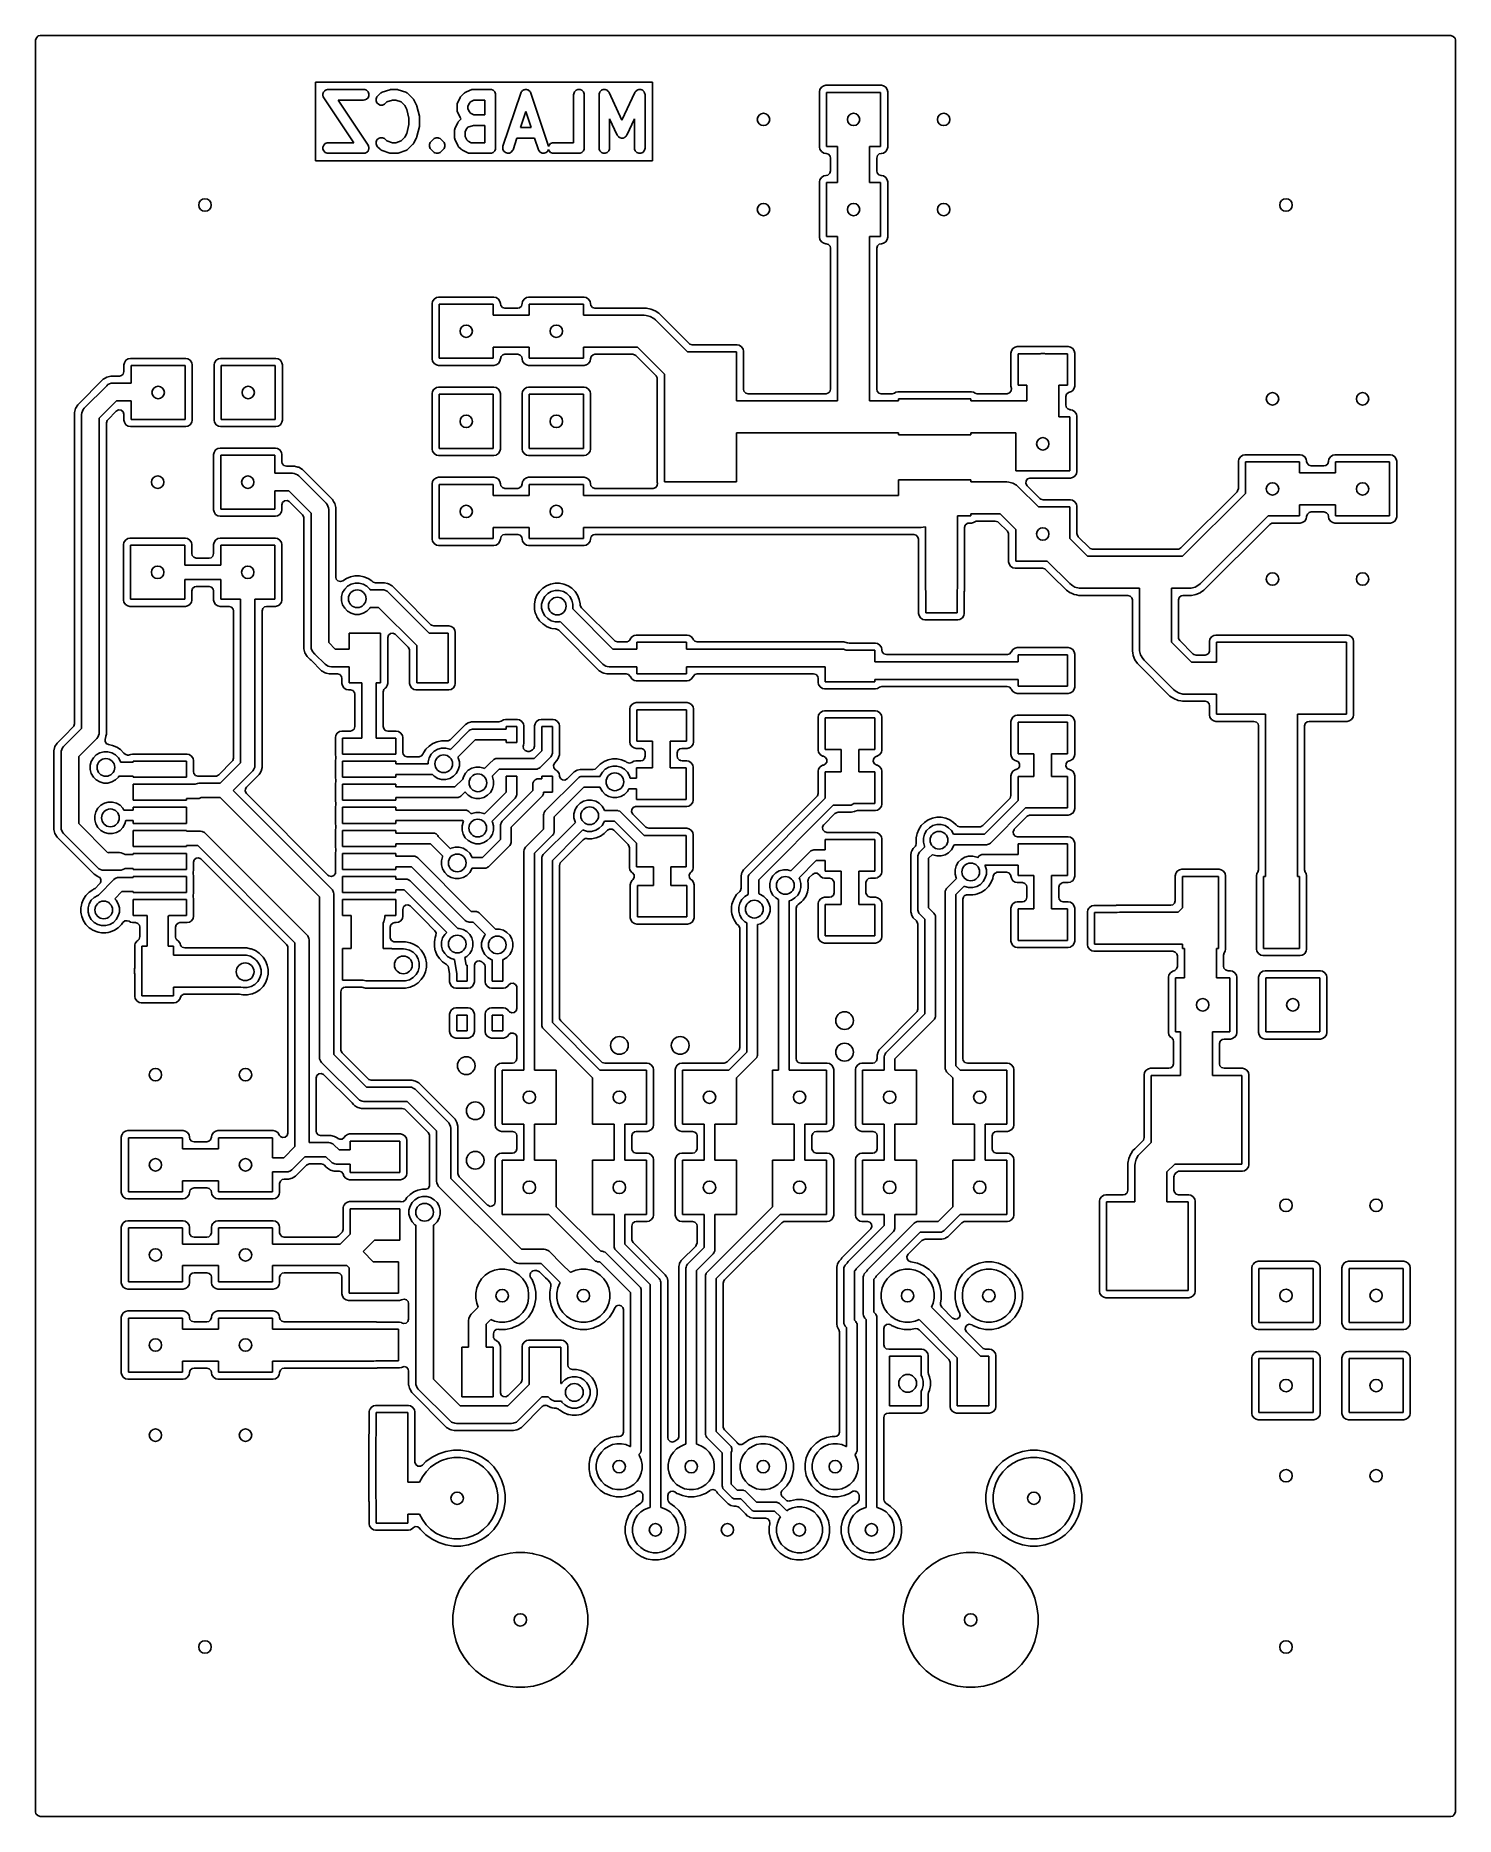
# Model space of a CAD drawing. Extents: x 0.01 to 1.59, y 0.01 to 1.99.
import ezdxf

# ---------------------------------------------------------------- set-up
doc = ezdxf.new("R2010")
doc.units = 0
doc.header["$MEASUREMENT"] = 0
doc.layers.add('BLACK', color=7, linetype='CONTINUOUS')

msp = doc.modelspace()

# ---------------------------------------------------------------- linework, layer by layer
at = {"layer": 'BLACK', "linetype": 'CONTINUOUS'}
for p, q in [((0.012, 1.9831), (0.0128, 1.9857)), ((0.012, 1.8492), (0.012, 1.9831)), ((0.0128, 1.9857), (0.0149, 1.9876)), ((0.0149, 1.9876), (0.0169, 1.988)), ((0.0169, 1.988), (1.5831, 1.988)), ((1.5831, 1.988), (1.5857, 1.9872)), ((1.5857, 1.9872), (1.5876, 1.9851)), ((1.5876, 1.9851), (1.588, 1.9831)), ((1.588, 1.9831), (1.588, 0.0169)), ((0.6967, 1.9365), (0.3226, 1.9365)), ((0.3226, 1.9365), (0.3226, 1.8492)), ((0.3308, 1.9224), (0.3309, 1.9229)), ((0.3309, 1.9218), (0.3308, 1.9224)), ((0.3309, 1.9235), (0.3312, 1.924)), ((0.3309, 1.9229), (0.3309, 1.9235)), ((0.3309, 1.9212), (0.3309, 1.9218)), ((0.3312, 1.9207), (0.3309, 1.9212)), ((0.3312, 1.924), (0.3313, 1.9246)), ((0.3313, 1.9201), (0.3312, 1.9207)), ((0.3313, 1.9246), (0.3316, 1.9251)), ((0.3318, 1.9191), (0.3313, 1.9201)), ((0.3316, 1.9251), (0.3318, 1.9256)), ((0.3318, 1.9256), (0.3322, 1.926)), ((0.3651, 1.8692), (0.3318, 1.9191)), ((0.3322, 1.926), (0.3326, 1.9265)), ((0.3326, 1.9265), (0.3331, 1.9269)), ((0.3331, 1.9269), (0.3335, 1.9273)), ((0.3335, 1.9273), (0.334, 1.9275)), ((0.334, 1.9275), (0.3345, 1.9278)), ((0.3345, 1.9278), (0.3351, 1.9279)), ((0.3351, 1.9279), (0.3356, 1.9281)), ((0.3356, 1.9281), (0.3367, 1.9283)), ((0.3367, 1.9283), (0.3761, 1.9283)), ((0.3761, 1.9283), (0.3773, 1.9281)), ((0.3773, 1.9281), (0.3794, 1.9273)), ((0.3794, 1.9174), (0.3773, 1.9166)), ((0.3794, 1.9273), (0.381, 1.9256)), ((0.381, 1.9191), (0.3794, 1.9174)), ((0.381, 1.9256), (0.3819, 1.9235)), ((0.3819, 1.9212), (0.381, 1.9191)), ((0.3819, 1.9235), (0.3819, 1.9212)), ((0.39, 1.9179), (0.3909, 1.92)), ((0.39, 1.9156), (0.39, 1.9179)), ((0.3909, 1.92), (0.3916, 1.9209)), ((0.3916, 1.9209), (0.3944, 1.9237)), ((0.3944, 1.9237), (0.3953, 1.9244)), ((0.3953, 1.9244), (0.3955, 1.9245)), ((0.3955, 1.9245), (0.3957, 1.9247)), ((0.3957, 1.9247), (0.3967, 1.9251)), ((0.3967, 1.9251), (0.4052, 1.928)), ((0.4052, 1.928), (0.4057, 1.9281)), ((0.4057, 1.9281), (0.4059, 1.9281)), ((0.4059, 1.9281), (0.4061, 1.9282)), ((0.4061, 1.9282), (0.4063, 1.9282)), ((0.4063, 1.9282), (0.4065, 1.9282)), ((0.4065, 1.9282), (0.407, 1.9283)), ((0.407, 1.9283), (0.4127, 1.9283)), ((0.4127, 1.9283), (0.4133, 1.9282)), ((0.4133, 1.9282), (0.4134, 1.9282)), ((0.4134, 1.9282), (0.4136, 1.9282)), ((0.4136, 1.9282), (0.4138, 1.9281)), ((0.4138, 1.9281), (0.414, 1.9281)), ((0.414, 1.9281), (0.4145, 1.928)), ((0.4145, 1.928), (0.423, 1.9251)), ((0.423, 1.9251), (0.424, 1.9247)), ((0.424, 1.9247), (0.4242, 1.9245)), ((0.4242, 1.9245), (0.4244, 1.9244)), ((0.4244, 1.9244), (0.4253, 1.9237)), ((0.4253, 1.9237), (0.4309, 1.9181)), ((0.4309, 1.9181), (0.4313, 1.9176)), ((0.4313, 1.9176), (0.4314, 1.9175)), ((0.4314, 1.9175), (0.4315, 1.9174)), ((0.4315, 1.9174), (0.4316, 1.9172)), ((0.4316, 1.9172), (0.4317, 1.917)), ((0.4317, 1.917), (0.432, 1.9166)), ((0.4805, 1.9137), (0.4833, 1.9194)), ((0.4833, 1.9194), (0.4836, 1.9199)), ((0.4836, 1.9199), (0.4837, 1.92)), ((0.4837, 1.92), (0.4838, 1.9202)), ((0.4838, 1.9202), (0.4839, 1.9203)), ((0.4839, 1.9203), (0.484, 1.9204)), ((0.484, 1.9204), (0.4844, 1.9209)), ((0.4844, 1.9209), (0.4872, 1.9237)), ((0.4872, 1.9237), (0.4877, 1.9241)), ((0.4877, 1.9241), (0.4878, 1.9242)), ((0.4878, 1.9242), (0.488, 1.9243)), ((0.488, 1.9243), (0.4881, 1.9244)), ((0.4881, 1.9244), (0.4883, 1.9245)), ((0.4883, 1.9245), (0.4888, 1.9248)), ((0.4888, 1.9248), (0.4944, 1.9276)), ((0.4944, 1.9276), (0.4955, 1.928)), ((0.4955, 1.928), (0.4957, 1.9281)), ((0.4957, 1.9281), (0.4959, 1.9281)), ((0.4959, 1.9281), (0.497, 1.9283)), ((0.497, 1.9283), (0.5167, 1.9283)), ((0.5167, 1.9283), (0.5179, 1.9281)), ((0.5179, 1.9281), (0.52, 1.9273)), ((0.52, 1.9273), (0.5216, 1.9256)), ((0.5216, 1.9256), (0.5225, 1.9235)), ((0.5225, 1.9235), (0.5226, 1.9223)), ((0.5226, 1.9223), (0.5226, 1.8633)), ((0.5308, 1.8652), (0.5505, 1.9242)), ((0.5505, 1.9242), (0.551, 1.9253)), ((0.551, 1.9253), (0.5512, 1.9256)), ((0.5512, 1.9256), (0.5514, 1.926)), ((0.5514, 1.926), (0.552, 1.9265)), ((0.552, 1.9265), (0.5525, 1.927)), ((0.5525, 1.927), (0.5528, 1.9272)), ((0.5528, 1.9272), (0.5532, 1.9275)), ((0.5532, 1.9275), (0.5539, 1.9277)), ((0.5539, 1.9277), (0.5545, 1.928)), ((0.5545, 1.928), (0.5549, 1.9281)), ((0.5549, 1.9281), (0.5553, 1.9282)), ((0.5553, 1.9282), (0.5561, 1.9282)), ((0.5561, 1.9282), (0.5568, 1.9282)), ((0.5568, 1.9282), (0.5572, 1.9281)), ((0.5572, 1.9281), (0.5576, 1.928)), ((0.5576, 1.928), (0.5583, 1.9277)), ((0.5583, 1.9277), (0.559, 1.9275)), ((0.559, 1.9275), (0.5593, 1.9272)), ((0.5593, 1.9272), (0.5597, 1.927)), ((0.5597, 1.927), (0.5602, 1.9265)), ((0.5602, 1.9265), (0.5608, 1.926)), ((0.5608, 1.926), (0.5609, 1.9256)), ((0.5609, 1.9256), (0.5612, 1.9253)), ((0.5612, 1.9253), (0.5617, 1.9242)), ((0.5617, 1.9242), (0.5814, 1.8652)), ((0.6092, 1.9223), (0.6094, 1.9235)), ((0.6092, 1.8692), (0.6092, 1.9223)), ((0.6094, 1.9235), (0.6102, 1.9256)), ((0.6102, 1.9256), (0.6119, 1.9273)), ((0.6119, 1.9273), (0.614, 1.9281)), ((0.614, 1.9281), (0.6163, 1.9281)), ((0.6163, 1.9281), (0.6184, 1.9273)), ((0.6184, 1.9273), (0.6201, 1.9256)), ((0.6201, 1.9256), (0.6209, 1.9235)), ((0.6209, 1.9235), (0.621, 1.9223)), ((0.621, 1.9223), (0.621, 1.8633)), ((0.6374, 1.9232), (0.6375, 1.9233)), ((0.6374, 1.9231), (0.6374, 1.9232)), ((0.6374, 1.9223), (0.6374, 1.9231)), ((0.6374, 1.8633), (0.6374, 1.9223)), ((0.6375, 1.9235), (0.6379, 1.9244)), ((0.6375, 1.9233), (0.6375, 1.9235)), ((0.6379, 1.9244), (0.6382, 1.9254)), ((0.6382, 1.9254), (0.6383, 1.9255)), ((0.6383, 1.9255), (0.6384, 1.9256)), ((0.6384, 1.9256), (0.6391, 1.9264)), ((0.6391, 1.9264), (0.6398, 1.9271)), ((0.6398, 1.9271), (0.6399, 1.9272)), ((0.6399, 1.9272), (0.64, 1.9273)), ((0.64, 1.9273), (0.6409, 1.9277)), ((0.6409, 1.9277), (0.6419, 1.9281)), ((0.6419, 1.9281), (0.642, 1.9281)), ((0.642, 1.9281), (0.6421, 1.9281)), ((0.6421, 1.9281), (0.6431, 1.9281)), ((0.6431, 1.9281), (0.6442, 1.9282)), ((0.6442, 1.9282), (0.6443, 1.9281)), ((0.6443, 1.9281), (0.6444, 1.9281)), ((0.6444, 1.9281), (0.6454, 1.9277)), ((0.6454, 1.9277), (0.6463, 1.9274)), ((0.6463, 1.9274), (0.6464, 1.9273)), ((0.6464, 1.9273), (0.6465, 1.9273)), ((0.6465, 1.9273), (0.6473, 1.9265)), ((0.6473, 1.9265), (0.648, 1.9258)), ((0.648, 1.9258), (0.6481, 1.9257)), ((0.6481, 1.9257), (0.6482, 1.9256)), ((0.6482, 1.9256), (0.6482, 1.9255)), ((0.6482, 1.9255), (0.6486, 1.9248)), ((0.6486, 1.9248), (0.6629, 1.8941)), ((0.6629, 1.8941), (0.6773, 1.9248)), ((0.6773, 1.9248), (0.6777, 1.9255)), ((0.6777, 1.9256), (0.6778, 1.9257)), ((0.6777, 1.9255), (0.6777, 1.9256)), ((0.6778, 1.9257), (0.6779, 1.9258)), ((0.6779, 1.9258), (0.6786, 1.9265)), ((0.6786, 1.9265), (0.6794, 1.9273)), ((0.6794, 1.9273), (0.6795, 1.9273)), ((0.6795, 1.9273), (0.6796, 1.9274)), ((0.6796, 1.9274), (0.6805, 1.9277)), ((0.6805, 1.9277), (0.6815, 1.9281)), ((0.6815, 1.9281), (0.6816, 1.9281)), ((0.6816, 1.9281), (0.6817, 1.9282)), ((0.6817, 1.9282), (0.6828, 1.9281)), ((0.6828, 1.9281), (0.6838, 1.9281)), ((0.6838, 1.9281), (0.6839, 1.9281)), ((0.6839, 1.9281), (0.684, 1.9281)), ((0.684, 1.9281), (0.685, 1.9277)), ((0.685, 1.9277), (0.6859, 1.9273)), ((0.6859, 1.9273), (0.686, 1.9272)), ((0.686, 1.9272), (0.6861, 1.9271)), ((0.6861, 1.9271), (0.6868, 1.9264)), ((0.6868, 1.9264), (0.6875, 1.9256)), ((0.6875, 1.9256), (0.6876, 1.9255)), ((0.6876, 1.9255), (0.6877, 1.9254)), ((0.6877, 1.9254), (0.688, 1.9244)), ((0.688, 1.9244), (0.6884, 1.9235)), ((0.6884, 1.9235), (0.6884, 1.9233)), ((0.6884, 1.9233), (0.6885, 1.9232)), ((0.6885, 1.9232), (0.6885, 1.9231)), ((0.6885, 1.9231), (0.6885, 1.9223)), ((0.6885, 1.9223), (0.6885, 1.8633)), ((0.6967, 1.8492), (0.6967, 1.9365)), ((0.8826, 1.9281), (0.8821, 1.9258)), ((0.8821, 1.9258), (0.8821, 1.8642)), ((0.8843, 1.9307), (0.8826, 1.9281)), ((0.8826, 1.9281), (0.8826, 1.9281)), ((0.8869, 1.9324), (0.8843, 1.9307)), ((0.8892, 1.9329), (0.8869, 1.9324)), ((0.9508, 1.9329), (0.8892, 1.9329)), ((0.89, 1.865), (0.89, 1.925)), ((0.89, 1.925), (0.95, 1.925)), ((0.95, 1.925), (0.95, 1.865)), ((0.9531, 1.9324), (0.9508, 1.9329)), ((0.9557, 1.9307), (0.9531, 1.9324)), ((0.9574, 1.9281), (0.9557, 1.9307)), ((0.9579, 1.9258), (0.9574, 1.9281)), ((0.9579, 1.8642), (0.9579, 1.9258)), ((0.3761, 1.9164), (0.3478, 1.9164)), ((0.3478, 1.9164), (0.381, 1.8666)), ((0.3773, 1.9166), (0.3761, 1.9164)), ((0.3909, 1.9134), (0.39, 1.9156)), ((0.3925, 1.9118), (0.3909, 1.9134)), ((0.3946, 1.9109), (0.3925, 1.9118)), ((0.3969, 1.9109), (0.3946, 1.9109)), ((0.3991, 1.9118), (0.3969, 1.9109)), ((0.4, 1.9125), (0.3991, 1.9118)), ((0.4018, 1.9144), (0.4, 1.9125)), ((0.408, 1.9164), (0.4018, 1.9144)), ((0.4117, 1.9164), (0.408, 1.9164)), ((0.4179, 1.9144), (0.4117, 1.9164)), ((0.4219, 1.9104), (0.4179, 1.9144)), ((0.424, 1.9062), (0.4219, 1.9104)), ((0.4264, 1.8963), (0.424, 1.9062)), ((0.432, 1.9166), (0.4348, 1.9109)), ((0.4348, 1.9109), (0.4349, 1.9108)), ((0.4349, 1.9108), (0.4349, 1.9108)), ((0.4349, 1.9108), (0.4351, 1.9103)), ((0.4351, 1.9103), (0.4352, 1.9098)), ((0.4352, 1.9098), (0.4352, 1.9098)), ((0.4352, 1.9098), (0.4353, 1.9097)), ((0.4353, 1.9097), (0.4381, 1.8985)), ((0.4381, 1.8985), (0.4381, 1.8983)), ((0.4381, 1.8983), (0.4381, 1.8982)), ((0.4381, 1.8982), (0.4382, 1.8978)), ((0.4382, 1.8978), (0.4383, 1.8973)), ((0.4383, 1.8973), (0.4382, 1.8972)), ((0.4382, 1.8972), (0.4383, 1.897)), ((0.4383, 1.897), (0.4383, 1.8886)), ((0.4799, 1.9111), (0.48, 1.9123)), ((0.4799, 1.9055), (0.4799, 1.9111)), ((0.48, 1.9043), (0.4799, 1.9055)), ((0.48, 1.9123), (0.4801, 1.9124)), ((0.4801, 1.9041), (0.48, 1.9043)), ((0.4801, 1.9127), (0.4805, 1.9137)), ((0.4801, 1.9124), (0.4801, 1.9127)), ((0.4801, 1.9039), (0.4801, 1.9041)), ((0.4805, 1.9028), (0.4801, 1.9039)), ((0.4833, 1.8972), (0.4805, 1.9028)), ((0.4836, 1.8967), (0.4833, 1.8972)), ((0.4935, 1.9132), (0.4917, 1.9097)), ((0.4917, 1.9097), (0.4917, 1.9069)), ((0.4917, 1.9069), (0.4935, 1.9034)), ((0.4949, 1.9147), (0.4935, 1.9132)), ((0.4935, 1.9034), (0.4949, 1.9019)), ((0.4984, 1.9164), (0.4949, 1.9147)), ((0.4949, 1.9019), (0.4984, 1.9001)), ((0.5108, 1.9164), (0.4984, 1.9164)), ((0.4984, 1.9001), (0.5108, 1.9001)), ((0.5108, 1.9001), (0.5108, 1.9164)), ((0.5561, 1.9037), (0.5502, 1.8861)), ((0.562, 1.8861), (0.5561, 1.9037)), ((0.4219, 1.8752), (0.424, 1.8794)), ((0.424, 1.8794), (0.4264, 1.8893)), ((0.4264, 1.8893), (0.4264, 1.8963)), ((0.4381, 1.8872), (0.4353, 1.8759)), ((0.4382, 1.8879), (0.4381, 1.8875)), ((0.4381, 1.8875), (0.4381, 1.8874)), ((0.4381, 1.8874), (0.4381, 1.8872)), ((0.4383, 1.8886), (0.4382, 1.8884)), ((0.4382, 1.8884), (0.4383, 1.8883)), ((0.4383, 1.8883), (0.4382, 1.8879)), ((0.4771, 1.883), (0.4772, 1.8841)), ((0.4771, 1.8745), (0.4771, 1.883)), ((0.4772, 1.8841), (0.4773, 1.8843)), ((0.4773, 1.8845), (0.4777, 1.8856)), ((0.4773, 1.8843), (0.4773, 1.8845)), ((0.4777, 1.8856), (0.4805, 1.8912)), ((0.4805, 1.8912), (0.4808, 1.8917)), ((0.4808, 1.8917), (0.4809, 1.8919)), ((0.4809, 1.8919), (0.481, 1.892)), ((0.481, 1.892), (0.4811, 1.8922)), ((0.4811, 1.8922), (0.4812, 1.8923)), ((0.4812, 1.8923), (0.4816, 1.8928)), ((0.4816, 1.8928), (0.4844, 1.8956)), ((0.4837, 1.8966), (0.4836, 1.8967)), ((0.4838, 1.8964), (0.4837, 1.8966)), ((0.4839, 1.8962), (0.4838, 1.8964)), ((0.484, 1.8961), (0.4839, 1.8962)), ((0.4844, 1.8957), (0.484, 1.8961)), ((0.4845, 1.8956), (0.4844, 1.8957)), ((0.4844, 1.8956), (0.4845, 1.8956)), ((0.4906, 1.8851), (0.4889, 1.8816)), ((0.4889, 1.8816), (0.4889, 1.8759)), ((0.4918, 1.8863), (0.4906, 1.8851)), ((0.498, 1.8883), (0.4918, 1.8863)), ((0.5108, 1.8883), (0.498, 1.8883)), ((0.5108, 1.8692), (0.5108, 1.8883)), ((0.5502, 1.8861), (0.562, 1.8861)), ((0.6576, 1.8777), (0.6492, 1.8957)), ((0.6492, 1.8957), (0.6492, 1.8633)), ((0.6578, 1.8772), (0.6576, 1.8777)), ((0.6579, 1.8771), (0.6578, 1.8772)), ((0.6681, 1.8772), (0.668, 1.8771)), ((0.6683, 1.8777), (0.6681, 1.8772)), ((0.6767, 1.8957), (0.6683, 1.8777)), ((0.6767, 1.8633), (0.6767, 1.8957)), ((0.3309, 1.8644), (0.3318, 1.8666)), ((0.3309, 1.8621), (0.3309, 1.8644)), ((0.3318, 1.86), (0.3309, 1.8621)), ((0.3318, 1.8666), (0.3335, 1.8682)), ((0.3335, 1.8584), (0.3318, 1.86)), ((0.3335, 1.8682), (0.3356, 1.8691)), ((0.3356, 1.8575), (0.3335, 1.8584)), ((0.3356, 1.8691), (0.3367, 1.8692)), ((0.3367, 1.8574), (0.3356, 1.8575)), ((0.3367, 1.8692), (0.3651, 1.8692)), ((0.3773, 1.8575), (0.3761, 1.8574)), ((0.3778, 1.8577), (0.3773, 1.8575)), ((0.3784, 1.8578), (0.3778, 1.8577)), ((0.3789, 1.8582), (0.3784, 1.8578)), ((0.3794, 1.8584), (0.3789, 1.8582)), ((0.3798, 1.8588), (0.3794, 1.8584)), ((0.3803, 1.8591), (0.3798, 1.8588)), ((0.3806, 1.8596), (0.3803, 1.8591)), ((0.381, 1.86), (0.3806, 1.8596)), ((0.381, 1.8666), (0.3816, 1.8655)), ((0.3812, 1.8605), (0.381, 1.86)), ((0.3816, 1.861), (0.3812, 1.8605)), ((0.3816, 1.8655), (0.3817, 1.865)), ((0.3817, 1.8616), (0.3816, 1.861)), ((0.3817, 1.865), (0.3819, 1.8644)), ((0.3819, 1.8621), (0.3817, 1.8616)), ((0.3819, 1.8644), (0.3819, 1.8639)), ((0.3819, 1.8639), (0.382, 1.8633)), ((0.382, 1.8633), (0.3819, 1.8627)), ((0.3819, 1.8627), (0.3819, 1.8621)), ((0.39, 1.8701), (0.3909, 1.8722)), ((0.39, 1.8678), (0.39, 1.8701)), ((0.3909, 1.8656), (0.39, 1.8678)), ((0.3909, 1.8722), (0.3925, 1.8738)), ((0.3916, 1.8647), (0.3909, 1.8656)), ((0.3944, 1.8619), (0.3916, 1.8647)), ((0.3925, 1.8738), (0.3946, 1.8747)), ((0.3953, 1.8612), (0.3944, 1.8619)), ((0.3946, 1.8747), (0.3969, 1.8747)), ((0.3955, 1.8611), (0.3953, 1.8612)), ((0.3957, 1.861), (0.3955, 1.8611)), ((0.3967, 1.8605), (0.3957, 1.861)), ((0.4052, 1.8577), (0.3967, 1.8605)), ((0.3969, 1.8747), (0.3991, 1.8738)), ((0.3991, 1.8738), (0.4, 1.8731)), ((0.4, 1.8731), (0.4018, 1.8713)), ((0.4018, 1.8713), (0.408, 1.8692)), ((0.4057, 1.8576), (0.4052, 1.8577)), ((0.4059, 1.8575), (0.4057, 1.8576)), ((0.4061, 1.8575), (0.4059, 1.8575)), ((0.4063, 1.8574), (0.4061, 1.8575)), ((0.408, 1.8692), (0.4117, 1.8692)), ((0.4117, 1.8692), (0.4179, 1.8713)), ((0.4136, 1.8575), (0.4134, 1.8574)), ((0.4138, 1.8575), (0.4136, 1.8575)), ((0.414, 1.8576), (0.4138, 1.8575)), ((0.4145, 1.8577), (0.414, 1.8576)), ((0.423, 1.8605), (0.4145, 1.8577)), ((0.4179, 1.8713), (0.4219, 1.8752)), ((0.424, 1.861), (0.423, 1.8605)), ((0.4242, 1.8611), (0.424, 1.861)), ((0.4244, 1.8612), (0.4242, 1.8611)), ((0.4253, 1.8619), (0.4244, 1.8612)), ((0.4309, 1.8676), (0.4253, 1.8619)), ((0.4313, 1.868), (0.4309, 1.8676)), ((0.4314, 1.8681), (0.4313, 1.868)), ((0.4315, 1.8683), (0.4314, 1.8681)), ((0.4316, 1.8684), (0.4315, 1.8683)), ((0.4317, 1.8686), (0.4316, 1.8684)), ((0.432, 1.8691), (0.4317, 1.8686)), ((0.4348, 1.8747), (0.432, 1.8691)), ((0.4349, 1.8748), (0.4348, 1.8747)), ((0.4351, 1.8753), (0.4349, 1.8748)), ((0.4349, 1.8748), (0.4349, 1.8748)), ((0.4352, 1.8758), (0.4351, 1.8753)), ((0.4353, 1.8759), (0.4352, 1.8758)), ((0.4352, 1.8758), (0.4352, 1.8758)), ((0.4491, 1.8675), (0.4496, 1.8684)), ((0.4491, 1.8673), (0.4491, 1.8675)), ((0.4491, 1.865), (0.4491, 1.8673)), ((0.4499, 1.8628), (0.4491, 1.865)), ((0.4496, 1.8684), (0.4499, 1.8694)), ((0.4499, 1.8694), (0.4507, 1.8703)), ((0.4499, 1.8694), (0.4499, 1.8694)), ((0.4507, 1.8619), (0.4499, 1.8628)), ((0.4507, 1.8703), (0.4535, 1.8731)), ((0.4535, 1.8591), (0.4507, 1.8619)), ((0.4535, 1.8731), (0.4544, 1.8738)), ((0.4544, 1.8584), (0.4535, 1.8591)), ((0.4544, 1.8738), (0.4554, 1.8743)), ((0.4553, 1.858), (0.4544, 1.8584)), ((0.4565, 1.8575), (0.4553, 1.858)), ((0.4554, 1.8743), (0.4556, 1.8743)), ((0.4556, 1.8743), (0.4565, 1.8747)), ((0.4565, 1.8747), (0.4588, 1.8747)), ((0.4588, 1.8575), (0.4565, 1.8575)), ((0.4565, 1.8575), (0.4565, 1.8575)), ((0.4565, 1.8575), (0.4565, 1.8575)), ((0.4588, 1.8747), (0.4597, 1.8743)), ((0.46, 1.858), (0.4588, 1.8575)), ((0.4597, 1.8743), (0.4609, 1.8738)), ((0.4609, 1.8584), (0.46, 1.858)), ((0.4609, 1.8738), (0.4618, 1.8731)), ((0.4618, 1.8591), (0.4609, 1.8584)), ((0.4609, 1.8584), (0.4609, 1.8584)), ((0.4618, 1.8731), (0.4647, 1.8703)), ((0.4647, 1.8619), (0.4618, 1.8591)), ((0.4647, 1.8703), (0.4654, 1.8694)), ((0.4654, 1.8628), (0.4647, 1.8619)), ((0.4654, 1.8694), (0.4658, 1.8684)), ((0.4663, 1.865), (0.4654, 1.8628)), ((0.4658, 1.8684), (0.4663, 1.8673)), ((0.4663, 1.8673), (0.4663, 1.865)), ((0.4772, 1.8734), (0.4771, 1.8745)), ((0.4773, 1.8732), (0.4772, 1.8734)), ((0.4773, 1.873), (0.4773, 1.8732)), ((0.4777, 1.8719), (0.4773, 1.873)), ((0.4805, 1.8663), (0.4777, 1.8719)), ((0.4808, 1.8658), (0.4805, 1.8663)), ((0.4809, 1.8656), (0.4808, 1.8658)), ((0.481, 1.8655), (0.4809, 1.8656)), ((0.4811, 1.8653), (0.481, 1.8655)), ((0.4812, 1.8652), (0.4811, 1.8653)), ((0.4816, 1.8647), (0.4812, 1.8652)), ((0.4844, 1.8619), (0.4816, 1.8647)), ((0.4849, 1.8616), (0.4844, 1.8619)), ((0.485, 1.8614), (0.4849, 1.8616)), ((0.4852, 1.8613), (0.485, 1.8614)), ((0.4853, 1.8612), (0.4852, 1.8613)), ((0.4855, 1.8611), (0.4853, 1.8612)), ((0.486, 1.8608), (0.4855, 1.8611)), ((0.4916, 1.858), (0.486, 1.8608)), ((0.4889, 1.8759), (0.4906, 1.8724)), ((0.4906, 1.8724), (0.4921, 1.871)), ((0.4927, 1.8576), (0.4916, 1.858)), ((0.4921, 1.871), (0.4956, 1.8692)), ((0.4929, 1.8576), (0.4927, 1.8576)), ((0.4931, 1.8575), (0.4929, 1.8576)), ((0.4942, 1.8574), (0.4931, 1.8575)), ((0.4956, 1.8692), (0.5108, 1.8692)), ((0.5179, 1.8575), (0.5167, 1.8574)), ((0.52, 1.8584), (0.5179, 1.8575)), ((0.5216, 1.86), (0.52, 1.8584)), ((0.5225, 1.8621), (0.5216, 1.86)), ((0.5226, 1.8633), (0.5225, 1.8621)), ((0.5225, 1.8621), (0.5225, 1.8621)), ((0.5305, 1.864), (0.5308, 1.8652)), ((0.5307, 1.8617), (0.5305, 1.864)), ((0.5317, 1.8597), (0.5307, 1.8617)), ((0.5335, 1.8582), (0.5317, 1.8597)), ((0.5357, 1.8574), (0.5335, 1.8582)), ((0.538, 1.8576), (0.5357, 1.8574)), ((0.54, 1.8586), (0.538, 1.8576)), ((0.5415, 1.8604), (0.54, 1.8586)), ((0.542, 1.8614), (0.5415, 1.8604)), ((0.5463, 1.8743), (0.542, 1.8614)), ((0.5659, 1.8743), (0.5463, 1.8743)), ((0.5702, 1.8614), (0.5659, 1.8743)), ((0.5706, 1.8604), (0.5702, 1.8614)), ((0.5722, 1.8586), (0.5706, 1.8604)), ((0.5742, 1.8576), (0.5722, 1.8586)), ((0.5765, 1.8574), (0.5742, 1.8576)), ((0.5787, 1.8582), (0.5765, 1.8574)), ((0.5804, 1.8597), (0.5787, 1.8582)), ((0.5814, 1.8617), (0.5804, 1.8597)), ((0.5814, 1.8649), (0.5821, 1.8666)), ((0.5814, 1.8652), (0.5814, 1.8649)), ((0.5821, 1.86), (0.5814, 1.8617)), ((0.5821, 1.8666), (0.5837, 1.8682)), ((0.5837, 1.8584), (0.5821, 1.86)), ((0.5837, 1.8682), (0.5859, 1.8691)), ((0.5859, 1.8575), (0.5837, 1.8584)), ((0.5859, 1.8691), (0.587, 1.8692)), ((0.587, 1.8574), (0.5859, 1.8575)), ((0.587, 1.8692), (0.6092, 1.8692)), ((0.6163, 1.8575), (0.6151, 1.8574)), ((0.6184, 1.8584), (0.6163, 1.8575)), ((0.6201, 1.86), (0.6184, 1.8584)), ((0.6209, 1.8621), (0.6201, 1.86)), ((0.621, 1.8633), (0.6209, 1.8621)), ((0.6209, 1.8621), (0.6209, 1.8621)), ((0.6375, 1.8621), (0.6374, 1.8633)), ((0.6384, 1.86), (0.6375, 1.8621)), ((0.64, 1.8584), (0.6384, 1.86)), ((0.6421, 1.8575), (0.64, 1.8584)), ((0.6444, 1.8575), (0.6421, 1.8575)), ((0.6465, 1.8584), (0.6444, 1.8575)), ((0.6482, 1.86), (0.6465, 1.8584)), ((0.6491, 1.8621), (0.6482, 1.86)), ((0.6492, 1.8633), (0.6491, 1.8621)), ((0.658, 1.877), (0.6579, 1.8771)), ((0.6582, 1.8767), (0.658, 1.877)), ((0.6589, 1.8761), (0.6582, 1.8767)), ((0.6595, 1.8754), (0.6589, 1.8761)), ((0.6597, 1.8753), (0.6595, 1.8754)), ((0.6599, 1.8751), (0.6597, 1.8753)), ((0.6607, 1.8748), (0.6599, 1.8751)), ((0.6615, 1.8744), (0.6607, 1.8748)), ((0.6618, 1.8744), (0.6615, 1.8744)), ((0.6621, 1.8743), (0.6618, 1.8744)), ((0.6629, 1.8744), (0.6621, 1.8743)), ((0.6638, 1.8743), (0.6629, 1.8744)), ((0.6641, 1.8744), (0.6638, 1.8743)), ((0.6644, 1.8744), (0.6641, 1.8744)), ((0.6652, 1.8748), (0.6644, 1.8744)), ((0.666, 1.8751), (0.6652, 1.8748)), ((0.6662, 1.8753), (0.666, 1.8751)), ((0.6664, 1.8754), (0.6662, 1.8753)), ((0.667, 1.8761), (0.6664, 1.8754)), ((0.6677, 1.8767), (0.667, 1.8761)), ((0.6679, 1.877), (0.6677, 1.8767)), ((0.668, 1.8771), (0.6679, 1.877)), ((0.6768, 1.8621), (0.6767, 1.8633)), ((0.6777, 1.86), (0.6768, 1.8621)), ((0.6794, 1.8584), (0.6777, 1.86)), ((0.6815, 1.8575), (0.6794, 1.8584)), ((0.6838, 1.8575), (0.6815, 1.8575)), ((0.6859, 1.8584), (0.6838, 1.8575)), ((0.6875, 1.86), (0.6859, 1.8584)), ((0.6884, 1.8621), (0.6875, 1.86)), ((0.6885, 1.8633), (0.6884, 1.8621)), ((0.8821, 1.8642), (0.8826, 1.8619)), ((0.8826, 1.8619), (0.8826, 1.8619)), ((0.8826, 1.8619), (0.8843, 1.8593)), ((0.8843, 1.8593), (0.8869, 1.8576)), ((0.8869, 1.8576), (0.8869, 1.8576)), ((0.8869, 1.8576), (0.8892, 1.8571)), ((0.9023, 1.865), (0.89, 1.865)), ((0.9023, 1.825), (0.9023, 1.865)), ((0.95, 1.865), (0.9377, 1.865)), ((0.9377, 1.865), (0.9377, 1.825)), ((0.9508, 1.8571), (0.9531, 1.8576)), ((0.9531, 1.8576), (0.9557, 1.8593)), ((0.9531, 1.8576), (0.9531, 1.8576)), ((0.9557, 1.8593), (0.9574, 1.8619)), ((0.9574, 1.8619), (0.9579, 1.8642)), ((0.012, 1.6908), (0.012, 1.8492)), ((0.3226, 1.8492), (0.6967, 1.8492)), ((0.3761, 1.8574), (0.3367, 1.8574)), ((0.3761, 1.8574), (0.3761, 1.8574)), ((0.4065, 1.8574), (0.4063, 1.8574)), ((0.407, 1.8574), (0.4065, 1.8574)), ((0.4127, 1.8574), (0.407, 1.8574)), ((0.4133, 1.8574), (0.4127, 1.8574)), ((0.4134, 1.8574), (0.4133, 1.8574)), ((0.5167, 1.8574), (0.4942, 1.8574)), ((0.6151, 1.8574), (0.587, 1.8574)), ((0.8892, 1.8571), (0.8892, 1.8571)), ((0.8892, 1.8571), (0.8894, 1.8571)), ((0.8894, 1.8571), (0.8921, 1.8563)), ((0.8921, 1.8563), (0.8939, 1.8542)), ((0.8944, 1.8379), (0.8936, 1.8352)), ((0.8939, 1.8542), (0.8944, 1.8521)), ((0.8944, 1.8521), (0.8944, 1.8379)), ((0.9456, 1.8521), (0.9464, 1.8548)), ((0.9456, 1.8379), (0.9456, 1.8521)), ((0.9461, 1.8358), (0.9456, 1.8379)), ((0.9464, 1.8548), (0.9485, 1.8567)), ((0.9485, 1.8567), (0.9506, 1.8571)), ((0.9506, 1.8571), (0.9508, 1.8571)), ((0.8826, 1.8281), (0.8821, 1.8258)), ((0.8821, 1.8258), (0.8821, 1.7642)), ((0.8843, 1.8307), (0.8826, 1.8281)), ((0.8826, 1.8281), (0.8826, 1.8281)), ((0.8869, 1.8324), (0.8843, 1.8307)), ((0.8892, 1.8329), (0.8869, 1.8324)), ((0.8894, 1.8329), (0.8892, 1.8329)), ((0.8915, 1.8333), (0.8894, 1.8329)), ((0.89, 1.765), (0.89, 1.825)), ((0.89, 1.825), (0.9023, 1.825)), ((0.8936, 1.8352), (0.8915, 1.8333)), ((0.9377, 1.825), (0.95, 1.825)), ((0.9479, 1.8337), (0.9461, 1.8358)), ((0.9506, 1.8329), (0.9479, 1.8337)), ((0.95, 1.825), (0.95, 1.765)), ((0.9508, 1.8329), (0.9506, 1.8329)), ((0.9531, 1.8324), (0.9508, 1.8329)), ((0.9508, 1.8329), (0.9508, 1.8329)), ((0.9557, 1.8307), (0.9531, 1.8324)), ((0.9574, 1.8281), (0.9557, 1.8307)), ((0.9579, 1.8258), (0.9574, 1.8281)), ((0.9579, 1.7642), (0.9579, 1.8258)), ((0.8821, 1.7642), (0.8826, 1.7619)), ((0.8826, 1.7619), (0.8826, 1.7619)), ((0.8826, 1.7619), (0.8843, 1.7593)), ((0.8843, 1.7593), (0.8869, 1.7576)), ((0.9023, 1.765), (0.89, 1.765)), ((0.9023, 1.7296), (0.9023, 1.765)), ((0.95, 1.765), (0.9377, 1.765)), ((0.9377, 1.765), (0.9377, 1.7296)), ((0.9531, 1.7576), (0.9557, 1.7593)), ((0.9557, 1.7593), (0.9574, 1.7619)), ((0.9574, 1.7619), (0.9579, 1.7642)), ((0.8869, 1.7576), (0.8869, 1.7576)), ((0.8869, 1.7576), (0.8892, 1.7571)), ((0.8892, 1.7571), (0.8892, 1.7571)), ((0.8892, 1.7571), (0.8894, 1.7571)), ((0.8894, 1.7571), (0.8921, 1.7563)), ((0.8921, 1.7563), (0.8939, 1.7542)), ((0.8939, 1.7542), (0.8944, 1.7521)), ((0.8944, 1.7521), (0.8944, 1.5956)), ((0.9456, 1.7521), (0.9464, 1.7548)), ((0.9456, 1.5956), (0.9456, 1.7521)), ((0.9464, 1.7548), (0.9485, 1.7567)), ((0.9485, 1.7567), (0.9506, 1.7571)), ((0.9506, 1.7571), (0.9508, 1.7571)), ((0.9508, 1.7571), (0.9531, 1.7576)), ((0.9531, 1.7576), (0.9531, 1.7576)), ((0.9023, 1.5827), (0.9023, 1.7296)), ((0.9377, 1.7296), (0.9377, 1.5827)), ((0.012, 1.1945), (0.012, 1.6908)), ((0.4526, 1.6931), (0.4521, 1.6908)), ((0.4521, 1.6908), (0.4521, 1.6292)), ((0.4543, 1.6957), (0.4526, 1.6931)), ((0.4526, 1.6931), (0.4526, 1.6931)), ((0.4569, 1.6974), (0.4543, 1.6957)), ((0.4592, 1.6979), (0.4569, 1.6974)), ((0.5208, 1.6979), (0.4592, 1.6979)), ((0.46, 1.63), (0.46, 1.69)), ((0.46, 1.69), (0.52, 1.69)), ((0.52, 1.69), (0.52, 1.6777)), ((0.5231, 1.6974), (0.5208, 1.6979)), ((0.5257, 1.6957), (0.5231, 1.6974)), ((0.5274, 1.6931), (0.5257, 1.6957)), ((0.5279, 1.6908), (0.5274, 1.6931)), ((0.5279, 1.6906), (0.5279, 1.6908)), ((0.5279, 1.6908), (0.5279, 1.6908)), ((0.5283, 1.6885), (0.5279, 1.6906)), ((0.5302, 1.6864), (0.5283, 1.6885)), ((0.5329, 1.6856), (0.5302, 1.6864)), ((0.5471, 1.6856), (0.5329, 1.6856)), ((0.5492, 1.6861), (0.5471, 1.6856)), ((0.5513, 1.6879), (0.5492, 1.6861)), ((0.5521, 1.6906), (0.5513, 1.6879)), ((0.5526, 1.6931), (0.5521, 1.6908)), ((0.5521, 1.6908), (0.5521, 1.6906)), ((0.5543, 1.6957), (0.5526, 1.6931)), ((0.5526, 1.6931), (0.5526, 1.6931)), ((0.5569, 1.6974), (0.5543, 1.6957)), ((0.5592, 1.6979), (0.5569, 1.6974)), ((0.6208, 1.6979), (0.5592, 1.6979)), ((0.56, 1.6777), (0.56, 1.69)), ((0.56, 1.69), (0.62, 1.69)), ((0.62, 1.69), (0.62, 1.6777)), ((0.6231, 1.6974), (0.6208, 1.6979)), ((0.6257, 1.6957), (0.6231, 1.6974)), ((0.6274, 1.6931), (0.6257, 1.6957)), ((0.6279, 1.6908), (0.6274, 1.6931)), ((0.6279, 1.6906), (0.6279, 1.6908)), ((0.6279, 1.6908), (0.6279, 1.6908)), ((0.6283, 1.6885), (0.6279, 1.6906)), ((0.6302, 1.6864), (0.6283, 1.6885)), ((0.6329, 1.6856), (0.6302, 1.6864)), ((0.69, 1.6856), (0.6329, 1.6856)), ((0.695, 1.6846), (0.69, 1.6856)), ((0.69, 1.6856), (0.69, 1.6856)), ((0.6996, 1.6827), (0.695, 1.6846)), ((0.7038, 1.6799), (0.6996, 1.6827)), ((0.7374, 1.6463), (0.7038, 1.6799)), ((0.52, 1.6777), (0.56, 1.6777)), ((0.62, 1.6777), (0.6875, 1.6777)), ((0.6875, 1.6777), (0.6898, 1.6776)), ((0.6898, 1.6776), (0.6943, 1.6764)), ((0.6943, 1.6764), (0.6983, 1.6741)), ((0.6983, 1.6741), (0.6983, 1.6741)), ((0.6983, 1.6741), (0.7, 1.6725)), ((0.7, 1.6725), (0.7356, 1.637)), ((0.56, 1.6423), (0.52, 1.6423)), ((0.52, 1.6423), (0.52, 1.63)), ((0.56, 1.63), (0.56, 1.6423)), ((0.6802, 1.6423), (0.62, 1.6423)), ((0.62, 1.6423), (0.62, 1.63)), ((0.71, 1.6124), (0.6802, 1.6423)), ((0.7382, 1.6457), (0.7374, 1.6463)), ((0.7409, 1.6449), (0.7382, 1.6457)), ((0.7908, 1.6449), (0.7409, 1.6449)), ((0.7931, 1.6444), (0.7908, 1.6449)), ((0.7908, 1.6449), (0.7908, 1.6449)), ((0.7957, 1.6427), (0.7931, 1.6444)), ((0.7974, 1.6401), (0.7957, 1.6427)), ((1.0968, 1.6407), (1.0951, 1.6381)), ((1.0994, 1.6424), (1.0968, 1.6407)), ((1.1017, 1.6429), (1.0994, 1.6424)), ((1.1264, 1.6429), (1.1017, 1.6429)), ((1.1275, 1.6431), (1.1264, 1.6429)), ((1.1325, 1.6431), (1.1275, 1.6431)), ((1.1336, 1.6429), (1.1325, 1.6431)), ((1.1583, 1.6429), (1.1336, 1.6429)), ((1.1606, 1.6424), (1.1583, 1.6429)), ((1.1583, 1.6429), (1.1583, 1.6429)), ((1.1632, 1.6407), (1.1606, 1.6424)), ((1.1649, 1.6381), (1.1632, 1.6407)), ((0.1106, 1.6251), (0.1101, 1.6228)), ((0.1101, 1.6228), (0.1101, 1.6152)), ((0.1123, 1.6277), (0.1106, 1.6251)), ((0.1106, 1.6251), (0.1106, 1.6251)), ((0.1149, 1.6294), (0.1123, 1.6277)), ((0.1172, 1.6299), (0.1149, 1.6294)), ((0.1788, 1.6299), (0.1172, 1.6299)), ((0.118, 1.6023), (0.118, 1.622)), ((0.118, 1.622), (0.178, 1.622)), ((0.178, 1.622), (0.178, 1.562)), ((0.1811, 1.6294), (0.1788, 1.6299)), ((0.1837, 1.6277), (0.1811, 1.6294)), ((0.1854, 1.6251), (0.1837, 1.6277)), ((0.1859, 1.6228), (0.1854, 1.6251)), ((0.1859, 1.5612), (0.1859, 1.6228)), ((0.1859, 1.6228), (0.1859, 1.6228)), ((0.2106, 1.6251), (0.2101, 1.6228)), ((0.2101, 1.6228), (0.2101, 1.5612)), ((0.2123, 1.6277), (0.2106, 1.6251)), ((0.2106, 1.6251), (0.2106, 1.6251)), ((0.2149, 1.6294), (0.2123, 1.6277)), ((0.2172, 1.6299), (0.2149, 1.6294)), ((0.2788, 1.6299), (0.2172, 1.6299)), ((0.218, 1.562), (0.218, 1.622)), ((0.218, 1.622), (0.278, 1.622)), ((0.278, 1.622), (0.278, 1.562)), ((0.2811, 1.6294), (0.2788, 1.6299)), ((0.2837, 1.6277), (0.2811, 1.6294)), ((0.2854, 1.6251), (0.2837, 1.6277)), ((0.2859, 1.6228), (0.2854, 1.6251)), ((0.2859, 1.5908), (0.2859, 1.6228)), ((0.4521, 1.6292), (0.4526, 1.6269)), ((0.4526, 1.6269), (0.4526, 1.6269)), ((0.4526, 1.6269), (0.4543, 1.6243)), ((0.4543, 1.6243), (0.4569, 1.6226)), ((0.4569, 1.6226), (0.4569, 1.6226)), ((0.4569, 1.6226), (0.4592, 1.6221)), ((0.4592, 1.6221), (0.4592, 1.6221)), ((0.4592, 1.6221), (0.5208, 1.6221)), ((0.52, 1.63), (0.46, 1.63)), ((0.5208, 1.6221), (0.5231, 1.6226)), ((0.5231, 1.6226), (0.5234, 1.6228)), ((0.5231, 1.6226), (0.5231, 1.6226)), ((0.5234, 1.6228), (0.5257, 1.6243)), ((0.5257, 1.6243), (0.5274, 1.6269)), ((0.5274, 1.6269), (0.5279, 1.6292)), ((0.5279, 1.6294), (0.5287, 1.6321)), ((0.5279, 1.6292), (0.5279, 1.6294)), ((0.5287, 1.6321), (0.5308, 1.6339)), ((0.5308, 1.6339), (0.5329, 1.6344)), ((0.5329, 1.6344), (0.5471, 1.6344)), ((0.5471, 1.6344), (0.5498, 1.6336)), ((0.5498, 1.6336), (0.5517, 1.6315)), ((0.5517, 1.6315), (0.5521, 1.6294)), ((0.5521, 1.6294), (0.5521, 1.6292)), ((0.5521, 1.6292), (0.5526, 1.6269)), ((0.5526, 1.6269), (0.5526, 1.6269)), ((0.5526, 1.6269), (0.5543, 1.6243)), ((0.5543, 1.6243), (0.5569, 1.6226)), ((0.5569, 1.6226), (0.5569, 1.6226)), ((0.5569, 1.6226), (0.5592, 1.6221)), ((0.5592, 1.6221), (0.5592, 1.6221)), ((0.5592, 1.6221), (0.6208, 1.6221)), ((0.62, 1.63), (0.56, 1.63)), ((0.6208, 1.6221), (0.6231, 1.6226)), ((0.6231, 1.6226), (0.6234, 1.6228)), ((0.6231, 1.6226), (0.6231, 1.6226)), ((0.6234, 1.6228), (0.6257, 1.6243)), ((0.6257, 1.6243), (0.6274, 1.6269)), ((0.6274, 1.6269), (0.6279, 1.6292)), ((0.6279, 1.6294), (0.6287, 1.6321)), ((0.6279, 1.6292), (0.6279, 1.6294)), ((0.6287, 1.6321), (0.6308, 1.6339)), ((0.6308, 1.6339), (0.6329, 1.6344)), ((0.6329, 1.6344), (0.6748, 1.6344)), ((0.6748, 1.6344), (0.6775, 1.6336)), ((0.6775, 1.6336), (0.6783, 1.6329)), ((0.6783, 1.6329), (0.7007, 1.6106)), ((0.7356, 1.637), (0.79, 1.637)), ((0.79, 1.637), (0.79, 1.5827)), ((0.7979, 1.6378), (0.7974, 1.6401)), ((0.7979, 1.5956), (0.7979, 1.6378)), ((0.7979, 1.6378), (0.7979, 1.6378)), ((1.0951, 1.6381), (1.0946, 1.6358)), ((1.0946, 1.6358), (1.0946, 1.5992)), ((1.0951, 1.6381), (1.0951, 1.6381)), ((1.1025, 1.6), (1.1025, 1.635)), ((1.1025, 1.635), (1.1274, 1.635)), ((1.1274, 1.635), (1.1277, 1.6351)), ((1.1277, 1.6351), (1.1323, 1.6351)), ((1.1323, 1.6351), (1.1326, 1.635)), ((1.1326, 1.635), (1.1575, 1.635)), ((1.1575, 1.635), (1.1575, 1.6)), ((1.1654, 1.6358), (1.1649, 1.6381)), ((1.1654, 1.5992), (1.1654, 1.6358)), ((0.0869, 1.6067), (0.0587, 1.5784)), ((0.0877, 1.6071), (0.0869, 1.6067)), ((0.0869, 1.6067), (0.0869, 1.6067)), ((0.0869, 1.6067), (0.0869, 1.6067)), ((0.0893, 1.608), (0.0877, 1.6071)), ((0.091, 1.609), (0.0893, 1.608)), ((0.0893, 1.608), (0.0893, 1.608)), ((0.0909, 1.5995), (0.0923, 1.6007)), ((0.0955, 1.6102), (0.091, 1.609)), ((0.0923, 1.6007), (0.0959, 1.6022)), ((0.0923, 1.6007), (0.0923, 1.6007)), ((0.1051, 1.6102), (0.0955, 1.6102)), ((0.0959, 1.6022), (0.0978, 1.6023)), ((0.0978, 1.6023), (0.118, 1.6023)), ((0.1072, 1.6107), (0.1051, 1.6102)), ((0.1093, 1.6125), (0.1072, 1.6107)), ((0.1101, 1.6152), (0.1093, 1.6125)), ((0.7007, 1.6106), (0.702, 1.6082)), ((0.702, 1.6082), (0.7021, 1.6071)), ((0.7021, 1.6071), (0.7021, 1.4922)), ((0.71, 1.493), (0.71, 1.6124)), ((0.0659, 1.5745), (0.0909, 1.5995)), ((0.1019, 1.5827), (0.0827, 1.5635)), ((0.118, 1.5827), (0.1019, 1.5827)), ((0.118, 1.562), (0.118, 1.5827)), ((0.2859, 1.5612), (0.2859, 1.5908)), ((0.4526, 1.5931), (0.4521, 1.5908)), ((0.4521, 1.5908), (0.4521, 1.5292)), ((0.4542, 1.5956), (0.4526, 1.5931)), ((0.4526, 1.5931), (0.4526, 1.5931)), ((0.4543, 1.5957), (0.4542, 1.5956)), ((0.4569, 1.5974), (0.4543, 1.5957)), ((0.4592, 1.5979), (0.4569, 1.5974)), ((0.5208, 1.5979), (0.4592, 1.5979)), ((0.46, 1.53), (0.46, 1.59)), ((0.46, 1.59), (0.52, 1.59)), ((0.52, 1.59), (0.52, 1.53)), ((0.5231, 1.5974), (0.5208, 1.5979)), ((0.5257, 1.5957), (0.5231, 1.5974)), ((0.5274, 1.5931), (0.5257, 1.5957)), ((0.5279, 1.5908), (0.5274, 1.5931)), ((0.5279, 1.5292), (0.5279, 1.5908)), ((0.5279, 1.5908), (0.5279, 1.5908)), ((0.5526, 1.5931), (0.5521, 1.5908)), ((0.5521, 1.5908), (0.5521, 1.5292)), ((0.5542, 1.5956), (0.5526, 1.5931)), ((0.5526, 1.5931), (0.5526, 1.5931)), ((0.5543, 1.5957), (0.5542, 1.5956)), ((0.5569, 1.5974), (0.5543, 1.5957)), ((0.5592, 1.5979), (0.5569, 1.5974)), ((0.6208, 1.5979), (0.5592, 1.5979)), ((0.56, 1.53), (0.56, 1.59)), ((0.56, 1.59), (0.62, 1.59)), ((0.62, 1.59), (0.62, 1.53)), ((0.6231, 1.5974), (0.6208, 1.5979)), ((0.6257, 1.5957), (0.6231, 1.5974)), ((0.6274, 1.5931), (0.6257, 1.5957)), ((0.6279, 1.5908), (0.6274, 1.5931)), ((0.6279, 1.5292), (0.6279, 1.5908)), ((0.79, 1.5827), (0.9023, 1.5827)), ((0.7983, 1.5935), (0.7979, 1.5956)), ((0.8002, 1.5914), (0.7983, 1.5935)), ((0.8029, 1.5906), (0.8002, 1.5914)), ((0.8894, 1.5906), (0.8029, 1.5906)), ((0.8915, 1.5911), (0.8894, 1.5906)), ((0.8936, 1.5929), (0.8915, 1.5911)), ((0.8944, 1.5956), (0.8936, 1.5929)), ((0.9377, 1.5827), (0.97, 1.5827)), ((0.9461, 1.5935), (0.9456, 1.5956)), ((0.9479, 1.5914), (0.9461, 1.5935)), ((0.9506, 1.5906), (0.9479, 1.5914)), ((0.9627, 1.5906), (0.9506, 1.5906)), ((0.9628, 1.5906), (0.9627, 1.5906)), ((0.9654, 1.5914), (0.9628, 1.5906)), ((0.9669, 1.5924), (0.9654, 1.5914)), ((0.9692, 1.5929), (0.9669, 1.5924)), ((0.9669, 1.5924), (0.9669, 1.5924)), ((1.0508, 1.5929), (0.9692, 1.5929)), ((0.97, 1.5827), (0.97, 1.585)), ((0.97, 1.585), (1.05, 1.585)), ((1.05, 1.585), (1.05, 1.5827)), ((1.05, 1.5827), (1.1123, 1.5827)), ((1.0531, 1.5924), (1.0508, 1.5929)), ((1.0544, 1.5915), (1.0531, 1.5924)), ((1.0546, 1.5914), (1.0544, 1.5915)), ((1.0573, 1.5906), (1.0546, 1.5914)), ((1.0546, 1.5914), (1.0546, 1.5914)), ((1.0903, 1.5906), (1.0573, 1.5906)), ((1.0905, 1.5906), (1.0903, 1.5906)), ((1.0932, 1.5915), (1.0905, 1.5906)), ((1.0949, 1.5938), (1.0932, 1.5915)), ((1.0946, 1.5992), (1.0951, 1.5965)), ((1.0951, 1.5965), (1.0949, 1.5938)), ((1.1123, 1.6), (1.1025, 1.6)), ((1.1123, 1.5827), (1.1123, 1.6)), ((1.1575, 1.6), (1.1477, 1.6)), ((1.1477, 1.6), (1.1477, 1.5656)), ((1.1556, 1.5875), (1.1564, 1.5902)), ((1.1556, 1.5779), (1.1556, 1.5875)), ((1.1564, 1.5902), (1.1585, 1.592)), ((1.1585, 1.592), (1.1596, 1.5924)), ((1.1596, 1.5924), (1.1606, 1.5926)), ((1.1606, 1.5926), (1.1611, 1.5929)), ((1.1606, 1.5926), (1.1606, 1.5926)), ((1.1611, 1.5929), (1.1632, 1.5943)), ((1.1632, 1.5943), (1.1649, 1.5969)), ((1.1649, 1.5969), (1.1654, 1.5992)), ((0.0563, 1.5744), (0.0551, 1.5699)), ((0.0551, 1.5699), (0.0551, 1.5699)), ((0.0551, 1.5699), (0.0551, 1.2244)), ((0.0587, 1.5784), (0.0563, 1.5744)), ((0.0563, 1.5744), (0.0563, 1.5744)), ((0.0587, 1.5784), (0.0587, 1.5784)), ((0.063, 1.5676), (0.0632, 1.5695)), ((0.063, 1.2191), (0.063, 1.5676)), ((0.0632, 1.5695), (0.0647, 1.573)), ((0.0647, 1.573), (0.0659, 1.5745)), ((0.0647, 1.573), (0.0647, 1.573)), ((0.0827, 1.5635), (0.0827, 1.215)), ((0.0914, 1.5608), (0.0921, 1.5617)), ((0.0921, 1.5617), (0.1016, 1.5712)), ((0.1016, 1.5712), (0.1041, 1.5726)), ((0.1041, 1.5726), (0.1069, 1.5724)), ((0.1069, 1.5724), (0.1091, 1.5707)), ((0.1091, 1.5707), (0.1101, 1.5681)), ((0.1101, 1.5681), (0.1101, 1.5677)), ((0.1101, 1.5677), (0.1101, 1.5612)), ((0.1101, 1.5612), (0.1106, 1.5589)), ((0.178, 1.562), (0.118, 1.562)), ((0.1854, 1.5589), (0.1859, 1.5612)), ((0.2101, 1.5612), (0.2106, 1.5589)), ((0.278, 1.562), (0.218, 1.562)), ((0.2854, 1.5589), (0.2859, 1.5612)), ((1.1477, 1.5656), (1.1477, 1.565)), ((1.1477, 1.565), (1.16, 1.565)), ((1.1558, 1.5765), (1.1556, 1.5779)), ((1.156, 1.5762), (1.1558, 1.5765)), ((1.1561, 1.5758), (1.156, 1.5762)), ((1.1568, 1.575), (1.1561, 1.5758)), ((1.1573, 1.5741), (1.1568, 1.575)), ((1.1577, 1.574), (1.1573, 1.5741)), ((1.1579, 1.5737), (1.1577, 1.574)), ((1.1589, 1.5734), (1.1579, 1.5737)), ((1.1599, 1.5729), (1.1589, 1.5734)), ((1.1602, 1.573), (1.1599, 1.5729)), ((1.16, 1.565), (1.16, 1.505)), ((1.1606, 1.5729), (1.1602, 1.573)), ((1.1608, 1.5729), (1.1606, 1.5729)), ((1.1631, 1.5724), (1.1608, 1.5729)), ((1.1608, 1.5729), (1.1608, 1.5729)), ((1.1657, 1.5707), (1.1631, 1.5724)), ((1.1674, 1.5681), (1.1657, 1.5707)), ((1.1679, 1.5658), (1.1674, 1.5681)), ((1.1679, 1.5042), (1.1679, 1.5658)), ((0.0906, 1.5582), (0.0914, 1.5608)), ((0.0906, 1.2127), (0.0906, 1.5582)), ((0.1106, 1.5589), (0.1106, 1.5589)), ((0.1106, 1.5589), (0.1123, 1.5563)), ((0.1123, 1.5563), (0.1149, 1.5546)), ((0.1149, 1.5546), (0.1149, 1.5546)), ((0.1149, 1.5546), (0.1172, 1.5541)), ((0.1172, 1.5541), (0.1172, 1.5541)), ((0.1172, 1.5541), (0.1788, 1.5541)), ((0.1788, 1.5541), (0.1811, 1.5546)), ((0.1811, 1.5546), (0.1837, 1.5563)), ((0.1811, 1.5546), (0.1811, 1.5546)), ((0.1837, 1.5563), (0.1854, 1.5589)), ((0.2106, 1.5589), (0.2106, 1.5589)), ((0.2106, 1.5589), (0.2123, 1.5563)), ((0.2123, 1.5563), (0.2149, 1.5546)), ((0.2149, 1.5546), (0.2149, 1.5546)), ((0.2149, 1.5546), (0.2172, 1.5541)), ((0.2172, 1.5541), (0.2172, 1.5541)), ((0.2172, 1.5541), (0.2788, 1.5541)), ((0.2788, 1.5541), (0.2811, 1.5546)), ((0.2811, 1.5546), (0.2837, 1.5563)), ((0.2811, 1.5546), (0.2811, 1.5546)), ((0.2837, 1.5563), (0.2854, 1.5589)), ((0.92, 1.5473), (0.79, 1.5473)), ((0.79, 1.5473), (0.79, 1.493)), ((0.97, 1.5473), (0.92, 1.5473)), ((0.97, 1.545), (0.97, 1.5473)), ((1.05, 1.545), (0.97, 1.545)), ((1.1, 1.5473), (1.05, 1.5473)), ((1.05, 1.5473), (1.05, 1.545)), ((1.1, 1.505), (1.1, 1.5473)), ((0.2101, 1.5256), (0.2096, 1.5233)), ((0.2096, 1.5233), (0.2096, 1.4617)), ((0.2118, 1.5282), (0.2101, 1.5256)), ((0.2101, 1.5256), (0.2101, 1.5256)), ((0.2144, 1.5299), (0.2118, 1.5282)), ((0.2167, 1.5304), (0.2144, 1.5299)), ((0.2783, 1.5304), (0.2167, 1.5304)), ((0.2175, 1.4625), (0.2175, 1.5225)), ((0.2175, 1.5225), (0.2775, 1.5225)), ((0.2775, 1.5225), (0.2775, 1.5023)), ((0.2806, 1.5299), (0.2783, 1.5304)), ((0.2832, 1.5282), (0.2806, 1.5299)), ((0.2849, 1.5256), (0.2832, 1.5282)), ((0.2854, 1.5233), (0.2849, 1.5256)), ((0.2854, 1.5152), (0.2854, 1.5233)), ((0.2854, 1.5233), (0.2854, 1.5233)), ((0.4521, 1.5292), (0.4526, 1.5269)), ((0.4526, 1.5269), (0.4526, 1.5269)), ((0.4526, 1.5269), (0.4543, 1.5243)), ((0.4543, 1.5243), (0.4569, 1.5226)), ((0.4569, 1.5226), (0.4569, 1.5226)), ((0.4569, 1.5226), (0.4592, 1.5221)), ((0.4592, 1.5221), (0.4592, 1.5221)), ((0.4592, 1.5221), (0.5208, 1.5221)), ((0.52, 1.53), (0.46, 1.53)), ((0.5208, 1.5221), (0.5231, 1.5226)), ((0.5231, 1.5226), (0.5236, 1.5229)), ((0.5231, 1.5226), (0.5231, 1.5226)), ((0.5236, 1.5229), (0.5257, 1.5243)), ((0.5257, 1.5243), (0.5274, 1.5269)), ((0.5274, 1.5269), (0.5279, 1.5292)), ((0.5521, 1.5292), (0.5526, 1.5269)), ((0.5526, 1.5269), (0.5526, 1.5269)), ((0.5526, 1.5269), (0.5543, 1.5243)), ((0.5543, 1.5243), (0.5569, 1.5226)), ((0.5569, 1.5226), (0.5569, 1.5226)), ((0.5569, 1.5226), (0.5592, 1.5221)), ((0.5592, 1.5221), (0.5592, 1.5221)), ((0.5592, 1.5221), (0.6208, 1.5221)), ((0.62, 1.53), (0.56, 1.53)), ((0.6208, 1.5221), (0.6231, 1.5226)), ((0.6231, 1.5226), (0.6236, 1.5229)), ((0.6231, 1.5226), (0.6231, 1.5226)), ((0.6236, 1.5229), (0.6257, 1.5243)), ((0.6257, 1.5243), (0.6274, 1.5269)), ((0.6274, 1.5269), (0.6279, 1.5292)), ((1.3519, 1.5224), (1.3493, 1.5207)), ((1.3542, 1.5229), (1.3519, 1.5224)), ((1.4158, 1.5229), (1.3542, 1.5229)), ((1.4181, 1.5224), (1.4158, 1.5229)), ((1.4207, 1.5207), (1.4181, 1.5224)), ((1.4519, 1.5224), (1.4493, 1.5207)), ((1.4542, 1.5229), (1.4519, 1.5224)), ((1.5158, 1.5229), (1.4542, 1.5229)), ((1.5181, 1.5224), (1.5158, 1.5229)), ((1.5207, 1.5207), (1.5181, 1.5224)), ((0.2775, 1.5023), (0.2972, 1.5023)), ((0.2858, 1.5131), (0.2854, 1.5152)), ((0.2877, 1.511), (0.2858, 1.5131)), ((0.2904, 1.5102), (0.2877, 1.511)), ((0.2995, 1.5102), (0.2904, 1.5102)), ((0.2972, 1.5023), (0.2991, 1.5022)), ((0.2991, 1.5022), (0.3027, 1.5007)), ((0.3031, 1.5093), (0.2995, 1.5102)), ((0.304, 1.509), (0.3031, 1.5093)), ((0.3081, 1.5067), (0.304, 1.509)), ((0.3417, 1.4731), (0.3081, 1.5067)), ((1.16, 1.505), (1.1, 1.505)), ((1.1657, 1.4993), (1.1674, 1.5019)), ((1.1674, 1.5019), (1.1679, 1.5042)), ((1.3476, 1.5181), (1.3471, 1.5158)), ((1.3471, 1.5158), (1.3471, 1.4854)), ((1.3493, 1.5207), (1.3476, 1.5181)), ((1.3476, 1.5181), (1.3476, 1.5181)), ((1.355, 1.4801), (1.355, 1.515)), ((1.355, 1.515), (1.415, 1.515)), ((1.415, 1.515), (1.415, 1.5027)), ((1.415, 1.5027), (1.455, 1.5027)), ((1.4224, 1.5181), (1.4207, 1.5207)), ((1.4229, 1.5158), (1.4224, 1.5181)), ((1.4229, 1.5156), (1.4229, 1.5158)), ((1.4229, 1.5158), (1.4229, 1.5158)), ((1.4233, 1.5135), (1.4229, 1.5156)), ((1.4252, 1.5114), (1.4233, 1.5135)), ((1.4279, 1.5106), (1.4252, 1.5114)), ((1.4421, 1.5106), (1.4279, 1.5106)), ((1.4442, 1.5111), (1.4421, 1.5106)), ((1.4463, 1.5129), (1.4442, 1.5111)), ((1.4471, 1.5156), (1.4463, 1.5129)), ((1.4476, 1.5181), (1.4471, 1.5158)), ((1.4471, 1.5158), (1.4471, 1.5156)), ((1.4493, 1.5207), (1.4476, 1.5181)), ((1.4476, 1.5181), (1.4476, 1.5181)), ((1.455, 1.5027), (1.455, 1.515)), ((1.455, 1.515), (1.515, 1.515)), ((1.515, 1.515), (1.515, 1.455)), ((1.5224, 1.5181), (1.5207, 1.5207)), ((1.5229, 1.5158), (1.5224, 1.5181)), ((1.5229, 1.4542), (1.5229, 1.5158)), ((0.2931, 1.4827), (0.2775, 1.4827)), ((0.2775, 1.4827), (0.2775, 1.4625)), ((0.3177, 1.4581), (0.2931, 1.4827)), ((0.3027, 1.5007), (0.3027, 1.5007)), ((0.3027, 1.5007), (0.3041, 1.4995)), ((0.3041, 1.4995), (0.3345, 1.4691)), ((0.4526, 1.4931), (0.4521, 1.4908)), ((0.4521, 1.4908), (0.4521, 1.4292)), ((0.4531, 1.4939), (0.4526, 1.4931)), ((0.4526, 1.4931), (0.4526, 1.4931)), ((0.4543, 1.4957), (0.4531, 1.4939)), ((0.4569, 1.4974), (0.4543, 1.4957)), ((0.4592, 1.4979), (0.4569, 1.4974)), ((0.5208, 1.4979), (0.4592, 1.4979)), ((0.46, 1.43), (0.46, 1.49)), ((0.46, 1.49), (0.52, 1.49)), ((0.52, 1.49), (0.52, 1.4777)), ((0.5231, 1.4974), (0.5208, 1.4979)), ((0.5257, 1.4957), (0.5231, 1.4974)), ((0.5274, 1.4931), (0.5257, 1.4957)), ((0.5279, 1.4908), (0.5274, 1.4931)), ((0.5279, 1.4906), (0.5279, 1.4908)), ((0.5279, 1.4908), (0.5279, 1.4908)), ((0.5283, 1.4885), (0.5279, 1.4906)), ((0.5302, 1.4864), (0.5283, 1.4885)), ((0.5329, 1.4856), (0.5302, 1.4864)), ((0.5471, 1.4856), (0.5329, 1.4856)), ((0.5492, 1.4861), (0.5471, 1.4856)), ((0.5513, 1.4879), (0.5492, 1.4861)), ((0.5521, 1.4906), (0.5513, 1.4879)), ((0.5526, 1.4931), (0.5521, 1.4908)), ((0.5521, 1.4908), (0.5521, 1.4906)), ((0.5531, 1.4939), (0.5526, 1.4931)), ((0.5526, 1.4931), (0.5526, 1.4931)), ((0.5543, 1.4957), (0.5531, 1.4939)), ((0.5569, 1.4974), (0.5543, 1.4957)), ((0.5592, 1.4979), (0.5569, 1.4974)), ((0.6208, 1.4979), (0.5592, 1.4979)), ((0.56, 1.4777), (0.56, 1.49)), ((0.56, 1.49), (0.62, 1.49)), ((0.62, 1.49), (0.62, 1.4777)), ((0.6231, 1.4974), (0.6208, 1.4979)), ((0.6257, 1.4957), (0.6231, 1.4974)), ((0.6274, 1.4931), (0.6257, 1.4957)), ((0.6279, 1.4908), (0.6274, 1.4931)), ((0.6279, 1.4906), (0.6279, 1.4908)), ((0.6279, 1.4908), (0.6279, 1.4908)), ((0.6283, 1.4885), (0.6279, 1.4906)), ((0.6302, 1.4864), (0.6283, 1.4885)), ((0.6329, 1.4856), (0.6302, 1.4864)), ((0.6974, 1.4856), (0.6329, 1.4856)), ((0.6976, 1.4856), (0.6974, 1.4856)), ((0.7003, 1.4865), (0.6976, 1.4856)), ((0.702, 1.4888), (0.7003, 1.4865)), ((0.7022, 1.4915), (0.702, 1.4888)), ((0.7021, 1.4922), (0.7022, 1.4915)), ((0.79, 1.493), (0.71, 1.493)), ((0.97, 1.4777), (0.97, 1.495)), ((0.97, 1.495), (1.05, 1.495)), ((1.05, 1.495), (1.05, 1.4927)), ((1.05, 1.4927), (1.09, 1.4927)), ((1.09, 1.4927), (1.0923, 1.4926)), ((1.0923, 1.4926), (1.0968, 1.4914)), ((1.0968, 1.4914), (1.1008, 1.4891)), ((1.1008, 1.4891), (1.1008, 1.4891)), ((1.1008, 1.4891), (1.1025, 1.4875)), ((1.1025, 1.4875), (1.1251, 1.465)), ((1.1112, 1.4911), (1.1114, 1.4939)), ((1.1126, 1.4886), (1.1112, 1.4911)), ((1.1114, 1.4939), (1.1131, 1.4961)), ((1.1269, 1.4743), (1.1126, 1.4886)), ((1.1131, 1.4961), (1.1157, 1.4971)), ((1.1157, 1.4971), (1.1161, 1.4971)), ((1.1161, 1.4971), (1.1608, 1.4971)), ((1.1608, 1.4971), (1.1631, 1.4976)), ((1.1631, 1.4976), (1.1636, 1.4979)), ((1.1631, 1.4976), (1.1631, 1.4976)), ((1.1636, 1.4979), (1.1657, 1.4993)), ((1.3463, 1.4827), (1.3457, 1.4819)), ((1.3471, 1.4854), (1.3463, 1.4827)), ((0.2775, 1.4625), (0.2175, 1.4625)), ((0.2854, 1.4672), (0.2862, 1.4699)), ((0.2854, 1.4617), (0.2854, 1.4672)), ((0.2862, 1.4699), (0.2883, 1.4717)), ((0.2883, 1.4717), (0.2911, 1.4721)), ((0.2911, 1.4721), (0.2936, 1.471)), ((0.2936, 1.471), (0.2939, 1.4707)), ((0.2939, 1.4707), (0.3083, 1.4563)), ((0.3345, 1.4691), (0.3357, 1.4677)), ((0.3357, 1.4677), (0.3357, 1.4677)), ((0.3357, 1.4677), (0.3372, 1.4641)), ((0.3372, 1.4641), (0.3373, 1.4622)), ((0.3427, 1.4712), (0.3417, 1.4731)), ((0.344, 1.469), (0.3427, 1.4712)), ((0.3452, 1.4645), (0.344, 1.469)), ((0.3452, 1.3872), (0.3452, 1.4645)), ((0.3452, 1.4645), (0.3452, 1.4645)), ((0.52, 1.4777), (0.56, 1.4777)), ((0.62, 1.4777), (0.97, 1.4777)), ((1.1251, 1.465), (1.16, 1.465)), ((1.1277, 1.4737), (1.1269, 1.4743)), ((1.1304, 1.4729), (1.1277, 1.4737)), ((1.1608, 1.4729), (1.1304, 1.4729)), ((1.16, 1.465), (1.16, 1.4301)), ((1.1631, 1.4724), (1.1608, 1.4729)), ((1.1608, 1.4729), (1.1608, 1.4729)), ((1.1657, 1.4707), (1.1631, 1.4724)), ((1.1674, 1.4681), (1.1657, 1.4707)), ((1.1679, 1.4658), (1.1674, 1.4681)), ((1.1679, 1.4354), (1.1679, 1.4658)), ((1.1679, 1.4658), (1.1679, 1.4658)), ((1.3457, 1.4819), (1.2833, 1.4196)), ((1.2852, 1.4102), (1.355, 1.4801)), ((1.455, 1.4673), (1.415, 1.4673)), ((1.415, 1.4673), (1.415, 1.455)), ((1.455, 1.455), (1.455, 1.4673)), ((0.2096, 1.4617), (0.2101, 1.4594)), ((0.2101, 1.4594), (0.2101, 1.4594)), ((0.2101, 1.4594), (0.2118, 1.4568)), ((0.2118, 1.4568), (0.2144, 1.4551)), ((0.2144, 1.4551), (0.2144, 1.4551)), ((0.2144, 1.4551), (0.2167, 1.4546)), ((0.2167, 1.4546), (0.2167, 1.4546)), ((0.2167, 1.4546), (0.2783, 1.4546)), ((0.2783, 1.4546), (0.2806, 1.4551)), ((0.2806, 1.4551), (0.2832, 1.4568)), ((0.2806, 1.4551), (0.2806, 1.4551)), ((0.2832, 1.4568), (0.2849, 1.4594)), ((0.2849, 1.4594), (0.2854, 1.4617)), ((0.3083, 1.4563), (0.3097, 1.4538)), ((0.3097, 1.4538), (0.3098, 1.4528)), ((0.3098, 1.4528), (0.3098, 1.3077)), ((0.3177, 1.31), (0.3177, 1.4581)), ((0.3373, 1.4622), (0.3373, 1.3144)), ((0.9998, 1.4431), (0.9973, 1.4424)), ((0.9998, 1.375), (0.9998, 1.4431)), ((1.05, 1.455), (1.0352, 1.455)), ((1.0352, 1.455), (1.0352, 1.375)), ((1.0431, 1.4421), (1.0439, 1.4448)), ((1.0439, 1.4448), (1.046, 1.4467)), ((1.046, 1.4467), (1.0469, 1.447)), ((1.0469, 1.447), (1.0475, 1.4471)), ((1.0475, 1.4471), (1.0508, 1.4471)), ((1.0827, 1.4573), (1.05, 1.4573)), ((1.05, 1.4573), (1.05, 1.455)), ((1.0508, 1.4471), (1.0531, 1.4476)), ((1.0531, 1.4476), (1.0553, 1.449)), ((1.0553, 1.449), (1.0561, 1.4492)), ((1.0561, 1.4492), (1.0567, 1.4492)), ((1.0567, 1.4492), (1.0572, 1.4494)), ((1.0572, 1.4494), (1.0573, 1.4494)), ((1.0573, 1.4494), (1.0773, 1.4494)), ((1.0773, 1.4494), (1.08, 1.4486)), ((1.08, 1.4486), (1.0808, 1.4479)), ((1.0808, 1.4479), (1.0907, 1.4381)), ((1.1, 1.4399), (1.0827, 1.4573)), ((1.3801, 1.455), (1.305, 1.38)), ((1.3088, 1.3726), (1.3819, 1.4457)), ((1.415, 1.455), (1.3801, 1.455)), ((1.3819, 1.4457), (1.3843, 1.447)), ((1.3843, 1.447), (1.3854, 1.4471)), ((1.3854, 1.4471), (1.4158, 1.4471)), ((1.4158, 1.4471), (1.4181, 1.4476)), ((1.4181, 1.4476), (1.4207, 1.4493)), ((1.4181, 1.4476), (1.4181, 1.4476)), ((1.4207, 1.4493), (1.4224, 1.4519)), ((1.4224, 1.4519), (1.4229, 1.4542)), ((1.4229, 1.4544), (1.4237, 1.4571)), ((1.4229, 1.4542), (1.4229, 1.4544)), ((1.4237, 1.4571), (1.4258, 1.4589)), ((1.4258, 1.4589), (1.4279, 1.4594)), ((1.4279, 1.4594), (1.4421, 1.4594)), ((1.4421, 1.4594), (1.4448, 1.4586)), ((1.4448, 1.4586), (1.4467, 1.4565)), ((1.4467, 1.4565), (1.4471, 1.4544)), ((1.4471, 1.4544), (1.4471, 1.4542)), ((1.4471, 1.4542), (1.4476, 1.4519)), ((1.4476, 1.4519), (1.4476, 1.4519)), ((1.4476, 1.4519), (1.4493, 1.4493)), ((1.4493, 1.4493), (1.4519, 1.4476)), ((1.4519, 1.4476), (1.4519, 1.4476)), ((1.4519, 1.4476), (1.4542, 1.4471)), ((1.4542, 1.4471), (1.4542, 1.4471)), ((1.4542, 1.4471), (1.5158, 1.4471)), ((1.515, 1.455), (1.455, 1.455)), ((1.5158, 1.4471), (1.5181, 1.4476)), ((1.5181, 1.4476), (1.5207, 1.4493)), ((1.5181, 1.4476), (1.5181, 1.4476)), ((1.5207, 1.4493), (1.5224, 1.4519)), ((1.5224, 1.4519), (1.5229, 1.4542)), ((0.1101, 1.4256), (0.1096, 1.4233)), ((0.1096, 1.4233), (0.1096, 1.3617)), ((0.1118, 1.4282), (0.1101, 1.4256)), ((0.1101, 1.4256), (0.1101, 1.4256)), ((0.1144, 1.4299), (0.1118, 1.4282)), ((0.1167, 1.4304), (0.1144, 1.4299)), ((0.1783, 1.4304), (0.1167, 1.4304)), ((0.1806, 1.4299), (0.1783, 1.4304)), ((0.1832, 1.4282), (0.1806, 1.4299)), ((0.1849, 1.4256), (0.1832, 1.4282)), ((0.1854, 1.4233), (0.1849, 1.4256)), ((0.1854, 1.4132), (0.1854, 1.4233)), ((0.1854, 1.4233), (0.1854, 1.4233)), ((0.2101, 1.4256), (0.2096, 1.4233)), ((0.2096, 1.4233), (0.2096, 1.4132)), ((0.2118, 1.4282), (0.2101, 1.4256)), ((0.2101, 1.4256), (0.2101, 1.4256)), ((0.2144, 1.4299), (0.2118, 1.4282)), ((0.2167, 1.4304), (0.2144, 1.4299)), ((0.2783, 1.4304), (0.2167, 1.4304)), ((0.2806, 1.4299), (0.2783, 1.4304)), ((0.2832, 1.4282), (0.2806, 1.4299)), ((0.2849, 1.4256), (0.2832, 1.4282)), ((0.2854, 1.4233), (0.2849, 1.4256)), ((0.2854, 1.3617), (0.2854, 1.4233)), ((0.4521, 1.4292), (0.4526, 1.4269)), ((0.4526, 1.4269), (0.4526, 1.4269)), ((0.4526, 1.4269), (0.4543, 1.4243)), ((0.4543, 1.4243), (0.4569, 1.4226)), ((0.52, 1.43), (0.46, 1.43)), ((0.56, 1.4423), (0.52, 1.4423)), ((0.52, 1.4423), (0.52, 1.43)), ((0.5231, 1.4226), (0.5257, 1.4243)), ((0.5257, 1.4243), (0.5274, 1.4269)), ((0.5274, 1.4269), (0.5279, 1.4292)), ((0.5279, 1.4294), (0.5287, 1.4321)), ((0.5279, 1.4292), (0.5279, 1.4294)), ((0.5287, 1.4321), (0.5308, 1.4339)), ((0.5308, 1.4339), (0.5329, 1.4344)), ((0.5329, 1.4344), (0.5471, 1.4344)), ((0.5471, 1.4344), (0.5498, 1.4336)), ((0.5498, 1.4336), (0.5517, 1.4315)), ((0.5517, 1.4315), (0.5521, 1.4294)), ((0.5521, 1.4294), (0.5521, 1.4292)), ((0.5521, 1.4292), (0.5526, 1.4269)), ((0.5526, 1.4269), (0.5526, 1.4269)), ((0.5526, 1.4269), (0.5543, 1.4243)), ((0.5543, 1.4243), (0.5569, 1.4226)), ((0.56, 1.43), (0.56, 1.4423)), ((0.62, 1.43), (0.56, 1.43)), ((0.995, 1.4423), (0.62, 1.4423)), ((0.62, 1.4423), (0.62, 1.43)), ((0.6231, 1.4226), (0.6257, 1.4243)), ((0.6257, 1.4243), (0.6274, 1.4269)), ((0.6274, 1.4269), (0.6279, 1.4292)), ((0.6279, 1.4294), (0.6287, 1.4321)), ((0.6279, 1.4292), (0.6279, 1.4294)), ((0.6287, 1.4321), (0.6308, 1.4339)), ((0.6308, 1.4339), (0.6329, 1.4344)), ((0.6329, 1.4344), (0.9869, 1.4344)), ((0.9869, 1.4344), (0.9896, 1.4336)), ((0.9896, 1.4336), (0.9914, 1.4315)), ((0.9914, 1.4315), (0.9919, 1.4294)), ((0.9919, 1.4294), (0.9919, 1.3725)), ((0.9973, 1.4424), (0.995, 1.4423)), ((1.0431, 1.3725), (1.0431, 1.4421)), ((1.0907, 1.4381), (1.092, 1.4357)), ((1.092, 1.4357), (1.0921, 1.4346)), ((1.0921, 1.4346), (1.0921, 1.4042)), ((1.1, 1.405), (1.1, 1.4399)), ((1.16, 1.4301), (1.1798, 1.4102)), ((1.168, 1.4343), (1.1679, 1.4354)), ((1.1693, 1.4319), (1.168, 1.4343)), ((1.1817, 1.4196), (1.1693, 1.4319)), ((0.1175, 1.3625), (0.1175, 1.4225)), ((0.1175, 1.4225), (0.1775, 1.4225)), ((0.1775, 1.4225), (0.1775, 1.4004)), ((0.1858, 1.4112), (0.1854, 1.4132)), ((0.1877, 1.4091), (0.1858, 1.4112)), ((0.1904, 1.4083), (0.1877, 1.4091)), ((0.2046, 1.4083), (0.1904, 1.4083)), ((0.2067, 1.4087), (0.2046, 1.4083)), ((0.2088, 1.4105), (0.2067, 1.4087)), ((0.2096, 1.4132), (0.2088, 1.4105)), ((0.2175, 1.4004), (0.2175, 1.4225)), ((0.2175, 1.4225), (0.2775, 1.4225)), ((0.2775, 1.4225), (0.2775, 1.3625)), ((0.4569, 1.4226), (0.4569, 1.4226)), ((0.4569, 1.4226), (0.4592, 1.4221)), ((0.4592, 1.4221), (0.4592, 1.4221)), ((0.4592, 1.4221), (0.5208, 1.4221)), ((0.5208, 1.4221), (0.5231, 1.4226)), ((0.5231, 1.4226), (0.5231, 1.4226)), ((0.5569, 1.4226), (0.5569, 1.4226)), ((0.5569, 1.4226), (0.5592, 1.4221)), ((0.5592, 1.4221), (0.5592, 1.4221)), ((0.5592, 1.4221), (0.6208, 1.4221)), ((0.6208, 1.4221), (0.6231, 1.4226)), ((0.6231, 1.4226), (0.6231, 1.4226)), ((1.0921, 1.4042), (1.0926, 1.4019)), ((1.1349, 1.405), (1.1, 1.405)), ((1.16, 1.38), (1.1349, 1.405)), ((1.1798, 1.4102), (1.255, 1.4102)), ((1.1825, 1.4189), (1.1817, 1.4196)), ((1.1852, 1.4181), (1.1825, 1.4189)), ((1.2798, 1.4181), (1.1852, 1.4181)), ((1.255, 1.4102), (1.2852, 1.4102)), ((1.2809, 1.4182), (1.2798, 1.4181)), ((1.2833, 1.4196), (1.2809, 1.4182)), ((0.1775, 1.4004), (0.2175, 1.4004)), ((0.2175, 1.3846), (0.1775, 1.3846)), ((0.1775, 1.3846), (0.1775, 1.3625)), ((0.2175, 1.3625), (0.2175, 1.3846)), ((0.3457, 1.385), (0.3452, 1.3872)), ((0.3476, 1.3829), (0.3457, 1.385)), ((0.357, 1.3857), (0.353, 1.383)), ((0.3616, 1.3876), (0.357, 1.3857)), ((0.3665, 1.3886), (0.3616, 1.3876)), ((0.3715, 1.3886), (0.3665, 1.3886)), ((0.3764, 1.3876), (0.3715, 1.3886)), ((0.381, 1.3857), (0.3764, 1.3876)), ((0.3852, 1.3829), (0.381, 1.3857)), ((1.0926, 1.4019), (1.0926, 1.4019)), ((1.0926, 1.4019), (1.0943, 1.3993)), ((1.0943, 1.3993), (1.0969, 1.3976)), ((1.0969, 1.3976), (1.0969, 1.3976)), ((1.0969, 1.3976), (1.0992, 1.3971)), ((1.0992, 1.3971), (1.0992, 1.3971)), ((1.0992, 1.3971), (1.1296, 1.3971)), ((1.1296, 1.3971), (1.1323, 1.3963)), ((1.1323, 1.3963), (1.1331, 1.3957)), ((1.1331, 1.3957), (1.1402, 1.3886)), ((1.1402, 1.3886), (1.1562, 1.3726)), ((0.1854, 1.3718), (0.1862, 1.3745)), ((0.1854, 1.3617), (0.1854, 1.3718)), ((0.1862, 1.3745), (0.1883, 1.3763)), ((0.1883, 1.3763), (0.1904, 1.3767)), ((0.1904, 1.3767), (0.2046, 1.3767)), ((0.2046, 1.3767), (0.2073, 1.3759)), ((0.2073, 1.3759), (0.2092, 1.3738)), ((0.2092, 1.3738), (0.2096, 1.3718)), ((0.2096, 1.3718), (0.2096, 1.3617)), ((0.3503, 1.3822), (0.3476, 1.3829)), ((0.353, 1.383), (0.3503, 1.3822)), ((0.3516, 1.3655), (0.3528, 1.3699)), ((0.3516, 1.3609), (0.3516, 1.3655)), ((0.3528, 1.3699), (0.3551, 1.3739)), ((0.3551, 1.3739), (0.3583, 1.3771)), ((0.3583, 1.3771), (0.3623, 1.3794)), ((0.3623, 1.3794), (0.3667, 1.3806)), ((0.3667, 1.3806), (0.3713, 1.3806)), ((0.3713, 1.3806), (0.3757, 1.3794)), ((0.3757, 1.3794), (0.3797, 1.3771)), ((0.3797, 1.3771), (0.3829, 1.3739)), ((0.3829, 1.3739), (0.3834, 1.373)), ((0.3834, 1.373), (0.3857, 1.373)), ((0.3858, 1.3824), (0.3852, 1.3829)), ((0.3857, 1.373), (0.3968, 1.373)), ((0.3866, 1.3817), (0.3858, 1.3824)), ((0.3893, 1.3809), (0.3866, 1.3817)), ((0.3991, 1.3809), (0.3893, 1.3809)), ((0.3968, 1.373), (0.3987, 1.3729)), ((0.3987, 1.3729), (0.4023, 1.3714)), ((0.4027, 1.38), (0.3991, 1.3809)), ((0.4023, 1.3714), (0.4023, 1.3714)), ((0.4023, 1.3714), (0.4038, 1.3702)), ((0.4036, 1.3797), (0.4027, 1.38)), ((0.4077, 1.3774), (0.4036, 1.3797)), ((0.4038, 1.3702), (0.4489, 1.325)), ((0.4276, 1.3575), (0.4077, 1.3774)), ((0.5685, 1.367), (0.5666, 1.3624)), ((0.5713, 1.3712), (0.5685, 1.367)), ((0.5749, 1.3747), (0.5713, 1.3712)), ((0.579, 1.3775), (0.5749, 1.3747)), ((0.5749, 1.3617), (0.5772, 1.3657)), ((0.5772, 1.3657), (0.5804, 1.3689)), ((0.5837, 1.3794), (0.579, 1.3775)), ((0.5804, 1.3689), (0.5844, 1.3712)), ((0.5886, 1.3804), (0.5837, 1.3794)), ((0.5844, 1.3712), (0.5888, 1.3724)), ((0.5936, 1.3804), (0.5886, 1.3804)), ((0.5888, 1.3724), (0.5933, 1.3724)), ((0.5933, 1.3724), (0.5978, 1.3712)), ((0.5985, 1.3794), (0.5936, 1.3804)), ((0.5978, 1.3712), (0.6017, 1.3689)), ((0.6031, 1.3775), (0.5985, 1.3794)), ((0.6017, 1.3689), (0.605, 1.3657)), ((0.6073, 1.3747), (0.6031, 1.3775)), ((0.605, 1.3657), (0.6072, 1.3617)), ((0.6108, 1.3712), (0.6073, 1.3747)), ((0.6136, 1.367), (0.6108, 1.3712)), ((0.6155, 1.3624), (0.6136, 1.367)), ((0.9919, 1.3725), (0.992, 1.3719)), ((0.992, 1.3719), (0.9921, 1.3709)), ((0.9921, 1.3709), (0.9921, 1.3467)), ((0.9999, 1.3727), (0.9998, 1.375)), ((1, 1.3724), (0.9999, 1.3727)), ((1, 1.3475), (1, 1.3724)), ((1.0351, 1.3727), (1.035, 1.3724)), ((1.035, 1.3724), (1.035, 1.3475)), ((1.0352, 1.375), (1.0351, 1.3727)), ((1.0429, 1.3709), (1.043, 1.3719)), ((1.0429, 1.3467), (1.0429, 1.3709)), ((1.043, 1.3719), (1.0431, 1.3722)), ((1.0431, 1.3722), (1.0431, 1.3725)), ((1.1562, 1.3726), (1.1562, 1.3726)), ((1.1562, 1.3726), (1.1604, 1.3698)), ((1.1617, 1.3784), (1.16, 1.38)), ((1.1604, 1.3698), (1.1618, 1.3692)), ((1.1633, 1.3775), (1.1617, 1.3784)), ((1.1617, 1.3784), (1.1617, 1.3784)), ((1.1618, 1.3692), (1.165, 1.3679)), ((1.1657, 1.3761), (1.1633, 1.3775)), ((1.165, 1.3679), (1.165, 1.3679)), ((1.165, 1.3679), (1.1675, 1.3674)), ((1.1702, 1.3749), (1.1657, 1.3761)), ((1.1675, 1.3674), (1.17, 1.3669)), ((1.17, 1.3669), (1.17, 1.3669)), ((1.17, 1.3669), (1.175, 1.3669)), ((1.1725, 1.3748), (1.1702, 1.3749)), ((1.1702, 1.3749), (1.1702, 1.3749)), ((1.2373, 1.3748), (1.1725, 1.3748)), ((1.175, 1.3669), (1.2244, 1.3669)), ((1.2244, 1.3669), (1.2271, 1.3661)), ((1.2271, 1.3661), (1.2289, 1.364)), ((1.2289, 1.364), (1.2294, 1.3619)), ((1.2373, 1.3076), (1.2373, 1.3748)), ((1.2925, 1.3748), (1.2727, 1.3748)), ((1.2727, 1.3748), (1.2727, 1.3149)), ((1.2806, 1.3619), (1.2814, 1.3646)), ((1.2814, 1.3646), (1.2835, 1.3664)), ((1.2835, 1.3664), (1.2856, 1.3669)), ((1.2856, 1.3669), (1.295, 1.3669)), ((1.2948, 1.3749), (1.2925, 1.3748)), ((1.2993, 1.3761), (1.2948, 1.3749)), ((1.295, 1.3669), (1.2983, 1.3675)), ((1.295, 1.3669), (1.295, 1.3669)), ((1.2983, 1.3675), (1.3, 1.3679)), ((1.3033, 1.3784), (1.2993, 1.3761)), ((1.3, 1.3679), (1.3046, 1.3698)), ((1.3, 1.3679), (1.3, 1.3679)), ((1.305, 1.38), (1.3033, 1.3784)), ((1.3033, 1.3784), (1.3033, 1.3784)), ((1.3046, 1.3698), (1.305, 1.37)), ((1.305, 1.37), (1.3088, 1.3726)), ((1.305, 1.37), (1.305, 1.37)), ((1.305, 1.37), (1.305, 1.37)), ((1.3088, 1.3726), (1.3088, 1.3726)), ((0.1096, 1.3617), (0.1101, 1.3594)), ((0.1101, 1.3594), (0.1101, 1.3594)), ((0.1101, 1.3594), (0.1118, 1.3568)), ((0.1118, 1.3568), (0.1144, 1.3551)), ((0.1144, 1.3551), (0.1144, 1.3551)), ((0.1144, 1.3551), (0.1167, 1.3546)), ((0.1167, 1.3546), (0.1167, 1.3546)), ((0.1167, 1.3546), (0.1783, 1.3546)), ((0.1775, 1.3625), (0.1175, 1.3625)), ((0.1783, 1.3546), (0.1806, 1.3551)), ((0.1806, 1.3551), (0.1815, 1.3557)), ((0.1806, 1.3551), (0.1806, 1.3551)), ((0.1815, 1.3557), (0.1832, 1.3568)), ((0.1832, 1.3568), (0.1849, 1.3594)), ((0.1849, 1.3594), (0.1854, 1.3617)), ((0.2096, 1.3617), (0.2101, 1.3594)), ((0.2101, 1.3594), (0.2101, 1.3594)), ((0.2101, 1.3594), (0.2118, 1.3568)), ((0.2118, 1.3568), (0.2144, 1.3551)), ((0.2144, 1.3551), (0.2144, 1.3551)), ((0.2144, 1.3551), (0.2167, 1.3546)), ((0.2167, 1.3546), (0.2167, 1.3546)), ((0.2167, 1.3546), (0.2268, 1.3546)), ((0.2396, 1.3625), (0.2175, 1.3625)), ((0.2268, 1.3546), (0.2295, 1.3538)), ((0.2295, 1.3538), (0.2313, 1.3517)), ((0.2313, 1.3517), (0.2317, 1.3496)), ((0.2317, 1.3496), (0.2317, 1.1863)), ((0.2396, 1.181), (0.2396, 1.3625)), ((0.2775, 1.3625), (0.2554, 1.3625)), ((0.2554, 1.3625), (0.2554, 1.1778)), ((0.2633, 1.3496), (0.2641, 1.3523)), ((0.2633, 1.1798), (0.2633, 1.3496)), ((0.2641, 1.3523), (0.2662, 1.3542)), ((0.2662, 1.3542), (0.2682, 1.3546)), ((0.2682, 1.3546), (0.2783, 1.3546)), ((0.2783, 1.3546), (0.2806, 1.3551)), ((0.2806, 1.3551), (0.2815, 1.3557)), ((0.2806, 1.3551), (0.2806, 1.3551)), ((0.2815, 1.3557), (0.2832, 1.3568)), ((0.2832, 1.3568), (0.2849, 1.3594)), ((0.2849, 1.3594), (0.2854, 1.3617)), ((0.3528, 1.3565), (0.3516, 1.3609)), ((0.3551, 1.3525), (0.3528, 1.3565)), ((0.3583, 1.3493), (0.3551, 1.3525)), ((0.3623, 1.347), (0.3583, 1.3493)), ((0.3667, 1.3458), (0.3623, 1.347)), ((0.3713, 1.3458), (0.3667, 1.3458)), ((0.3757, 1.347), (0.3713, 1.3458)), ((0.3797, 1.3493), (0.3757, 1.347)), ((0.3829, 1.3525), (0.3797, 1.3493)), ((0.3834, 1.3534), (0.3829, 1.3525)), ((0.3857, 1.3534), (0.3834, 1.3534)), ((0.3927, 1.3534), (0.3857, 1.3534)), ((0.435, 1.3111), (0.3927, 1.3534)), ((0.4416, 1.3435), (0.4276, 1.3575)), ((0.5665, 1.3617), (0.5656, 1.3575)), ((0.5656, 1.3575), (0.5656, 1.3525)), ((0.5656, 1.3525), (0.5659, 1.3512)), ((0.5659, 1.3512), (0.5666, 1.3476)), ((0.5666, 1.3624), (0.5665, 1.3617)), ((0.5666, 1.3476), (0.5679, 1.3444)), ((0.5679, 1.3444), (0.5685, 1.343)), ((0.5737, 1.3573), (0.5749, 1.3617)), ((0.5737, 1.3527), (0.5737, 1.3573)), ((0.5749, 1.3483), (0.5737, 1.3527)), ((0.5772, 1.3443), (0.5749, 1.3483)), ((0.5804, 1.3411), (0.5772, 1.3443)), ((0.6072, 1.3617), (0.6084, 1.3573)), ((0.6084, 1.3527), (0.6082, 1.3518)), ((0.6082, 1.3518), (0.6526, 1.3073)), ((0.6084, 1.3573), (0.6084, 1.3527)), ((0.6165, 1.3575), (0.6155, 1.3624)), ((0.6165, 1.3567), (0.6165, 1.3575)), ((0.6165, 1.3575), (0.6165, 1.3575)), ((0.6166, 1.3557), (0.6165, 1.3567)), ((0.6179, 1.3532), (0.6166, 1.3557)), ((0.6545, 1.3167), (0.6179, 1.3532)), ((0.9921, 1.3467), (0.9926, 1.3444)), ((0.9926, 1.3444), (0.9926, 1.3444)), ((0.9926, 1.3444), (0.9943, 1.3418)), ((1.035, 1.3475), (1, 1.3475)), ((1.0407, 1.3418), (1.0424, 1.3444)), ((1.0424, 1.3444), (1.0429, 1.3467)), ((1.2294, 1.3619), (1.2294, 1.305)), ((1.2806, 1.3202), (1.2806, 1.3619)), ((0.36, 1.3073), (0.36, 1.325)), ((0.36, 1.325), (0.395, 1.325)), ((0.395, 1.325), (0.395, 1.27)), ((0.4037, 1.3227), (0.4058, 1.3246)), ((0.4058, 1.3246), (0.4086, 1.325)), ((0.4086, 1.325), (0.4111, 1.3238)), ((0.4507, 1.3343), (0.4416, 1.3435)), ((0.4489, 1.325), (0.47, 1.325)), ((0.4516, 1.3337), (0.4507, 1.3343)), ((0.4542, 1.3329), (0.4516, 1.3337)), ((0.4708, 1.3329), (0.4542, 1.3329)), ((0.47, 1.325), (0.47, 1.27)), ((0.4731, 1.3324), (0.4708, 1.3329)), ((0.4708, 1.3329), (0.4708, 1.3329)), ((0.4757, 1.3307), (0.4731, 1.3324)), ((0.4774, 1.3281), (0.4757, 1.3307)), ((0.4779, 1.3258), (0.4774, 1.3281)), ((0.4779, 1.2692), (0.4779, 1.3258)), ((0.5685, 1.343), (0.5713, 1.3388)), ((0.5713, 1.3388), (0.5713, 1.3388)), ((0.5713, 1.3388), (0.5749, 1.3353)), ((0.5749, 1.3353), (0.5749, 1.3353)), ((0.5749, 1.3353), (0.5772, 1.3337)), ((0.5772, 1.3337), (0.579, 1.3325)), ((0.579, 1.3325), (0.5837, 1.3306)), ((0.5844, 1.3388), (0.5804, 1.3411)), ((0.5837, 1.3306), (0.5849, 1.3303)), ((0.5888, 1.3376), (0.5844, 1.3388)), ((0.5849, 1.3303), (0.5886, 1.3296)), ((0.5886, 1.3296), (0.5886, 1.3296)), ((0.5886, 1.3296), (0.5893, 1.3296)), ((0.5933, 1.3376), (0.5888, 1.3376)), ((0.5893, 1.3296), (0.592, 1.3288)), ((0.592, 1.3288), (0.5928, 1.3281)), ((0.5928, 1.3281), (0.6377, 1.2833)), ((0.5943, 1.3379), (0.5933, 1.3376)), ((0.6416, 1.2905), (0.5943, 1.3379)), ((0.9943, 1.3418), (0.9969, 1.3401)), ((0.9969, 1.3401), (0.9969, 1.3401)), ((0.9969, 1.3401), (0.9992, 1.3396)), ((0.9992, 1.3396), (0.9992, 1.3396)), ((0.9992, 1.3396), (1.0358, 1.3396)), ((1.0358, 1.3396), (1.0381, 1.3401)), ((1.0381, 1.3401), (1.039, 1.3407)), ((1.0381, 1.3401), (1.0381, 1.3401)), ((1.039, 1.3407), (1.0407, 1.3418)), ((0.3098, 1.3077), (0.3098, 1.3077)), ((0.3098, 1.3077), (0.311, 1.3032)), ((0.3178, 1.3081), (0.3177, 1.31)), ((0.3193, 1.3045), (0.3178, 1.3081)), ((0.3178, 1.3081), (0.3178, 1.3081)), ((0.322, 1.3018), (0.3193, 1.3045)), ((0.3373, 1.3144), (0.3444, 1.3073)), ((0.3444, 1.3073), (0.36, 1.3073)), ((0.4029, 1.32), (0.4037, 1.3227)), ((0.4029, 1.2692), (0.4029, 1.32)), ((0.4111, 1.3238), (0.4114, 1.3236)), ((0.4114, 1.3236), (0.4257, 1.3093)), ((0.4257, 1.3093), (0.427, 1.3068)), ((0.427, 1.3068), (0.4271, 1.3058)), ((0.4271, 1.3058), (0.4271, 1.2692)), ((0.435, 1.27), (0.435, 1.3111)), ((0.6526, 1.3073), (0.6795, 1.3073)), ((0.6553, 1.316), (0.6545, 1.3167)), ((0.658, 1.3152), (0.6553, 1.316)), ((0.6676, 1.3152), (0.658, 1.3152)), ((0.6677, 1.3152), (0.6676, 1.3152)), ((0.6679, 1.3153), (0.6677, 1.3152)), ((0.669, 1.3154), (0.6679, 1.3153)), ((0.6696, 1.3159), (0.669, 1.3154)), ((0.6704, 1.3161), (0.6696, 1.3159)), ((0.6708, 1.3166), (0.6704, 1.3161)), ((0.6713, 1.3169), (0.6708, 1.3166)), ((0.6717, 1.3177), (0.6713, 1.3169)), ((0.6718, 1.3177), (0.6717, 1.3177)), ((0.6717, 1.3177), (0.6717, 1.3177)), ((0.6721, 1.3182), (0.6718, 1.3177)), ((0.6738, 1.3207), (0.6721, 1.3182)), ((0.6764, 1.3224), (0.6738, 1.3207)), ((0.6787, 1.3229), (0.6764, 1.3224)), ((0.7353, 1.3229), (0.6787, 1.3229)), ((0.6795, 1.3073), (0.6795, 1.315)), ((0.6795, 1.315), (0.7345, 1.315)), ((0.7345, 1.315), (0.7345, 1.3073)), ((0.7345, 1.3073), (0.907, 1.3073)), ((0.7376, 1.3224), (0.7353, 1.3229)), ((0.7402, 1.3207), (0.7376, 1.3224)), ((0.7419, 1.3181), (0.7402, 1.3207)), ((0.7422, 1.3177), (0.7419, 1.3181)), ((0.7419, 1.3181), (0.7419, 1.3181)), ((0.7423, 1.3177), (0.7422, 1.3177)), ((0.7437, 1.316), (0.7423, 1.3177)), ((0.7464, 1.3152), (0.7437, 1.316)), ((0.9093, 1.3152), (0.7464, 1.3152)), ((0.907, 1.3073), (0.9089, 1.3072)), ((0.9089, 1.3072), (0.9117, 1.306)), ((0.9127, 1.3143), (0.9093, 1.3152)), ((0.9093, 1.3152), (0.9093, 1.3152)), ((0.9117, 1.306), (0.9435, 1.306)), ((0.9137, 1.3141), (0.9127, 1.3143)), ((0.915, 1.3139), (0.9137, 1.3141)), ((0.9443, 1.3139), (0.915, 1.3139)), ((0.9435, 1.306), (0.9435, 1.2933)), ((0.9466, 1.3134), (0.9443, 1.3139)), ((0.9443, 1.3139), (0.9443, 1.3139)), ((0.9492, 1.3117), (0.9466, 1.3134)), ((0.9509, 1.3091), (0.9492, 1.3117)), ((0.9514, 1.3068), (0.9509, 1.3091)), ((0.9514, 1.3062), (0.9514, 1.3068)), ((0.9514, 1.3068), (0.9514, 1.3068)), ((0.9518, 1.3041), (0.9514, 1.3062)), ((1.0957, 1.305), (1.0948, 1.3037)), ((1.0968, 1.3067), (1.0957, 1.305)), ((1.0994, 1.3084), (1.0968, 1.3067)), ((1.1017, 1.3089), (1.0994, 1.3084)), ((1.1583, 1.3089), (1.1017, 1.3089)), ((1.1606, 1.3084), (1.1583, 1.3089)), ((1.1632, 1.3067), (1.1606, 1.3084)), ((1.1649, 1.3041), (1.1632, 1.3067)), ((1.2294, 1.305), (1.2298, 1.3032)), ((1.2374, 1.3053), (1.2373, 1.3076)), ((1.2386, 1.3008), (1.2374, 1.3053)), ((1.2727, 1.3149), (1.2949, 1.2927)), ((1.2807, 1.3192), (1.2806, 1.3202)), ((1.2821, 1.3167), (1.2807, 1.3192)), ((1.2967, 1.3021), (1.2821, 1.3167)), ((1.3151, 1.3049), (1.3146, 1.3039)), ((1.3151, 1.3056), (1.315, 1.3052)), ((1.315, 1.3052), (1.3151, 1.3049)), ((1.3156, 1.3181), (1.3151, 1.3158)), ((1.3151, 1.3158), (1.3151, 1.3056)), ((1.3173, 1.3207), (1.3156, 1.3182)), ((1.3156, 1.3182), (1.3156, 1.3181)), ((1.3156, 1.3181), (1.3156, 1.3181)), ((1.3199, 1.3224), (1.3173, 1.3207)), ((1.3222, 1.3229), (1.3199, 1.3224)), ((1.4678, 1.3229), (1.3222, 1.3229)), ((1.323, 1.2927), (1.323, 1.315)), ((1.323, 1.315), (1.467, 1.315)), ((1.467, 1.315), (1.467, 1.235)), ((1.4701, 1.3224), (1.4678, 1.3229)), ((1.4727, 1.3207), (1.4701, 1.3224)), ((1.4744, 1.3181), (1.4727, 1.3207)), ((1.4749, 1.3158), (1.4744, 1.3181)), ((1.4749, 1.2342), (1.4749, 1.3158)), ((0.311, 1.3032), (0.3133, 1.2991)), ((0.3133, 1.2991), (0.3133, 1.2991)), ((0.3133, 1.2991), (0.3166, 1.2958)), ((0.3166, 1.2958), (0.3166, 1.2958)), ((0.3166, 1.2958), (0.3168, 1.2957)), ((0.3168, 1.2957), (0.3178, 1.2949)), ((0.3178, 1.2949), (0.3294, 1.2833)), ((0.3221, 1.3018), (0.322, 1.3018)), ((0.3334, 1.2905), (0.3221, 1.3018)), ((0.3348, 1.2893), (0.3334, 1.2905)), ((0.3369, 1.2885), (0.3348, 1.2893)), ((0.3384, 1.2878), (0.3369, 1.2885)), ((0.3403, 1.2877), (0.3384, 1.2878)), ((0.36, 1.2877), (0.3403, 1.2877)), ((0.36, 1.27), (0.36, 1.2877)), ((0.6431, 1.2893), (0.6416, 1.2905)), ((0.6451, 1.2885), (0.6431, 1.2893)), ((0.6466, 1.2878), (0.6451, 1.2885)), ((0.6486, 1.2877), (0.6466, 1.2878)), ((0.6795, 1.2877), (0.6486, 1.2877)), ((0.6795, 1.28), (0.6795, 1.2877)), ((0.8885, 1.2877), (0.7345, 1.2877)), ((0.7345, 1.2877), (0.7345, 1.28)), ((0.8885, 1.271), (0.8885, 1.2877)), ((0.9435, 1.2933), (1.1025, 1.2933)), ((0.9537, 1.302), (0.9518, 1.3041)), ((0.9564, 1.3012), (0.9537, 1.302)), ((1.0906, 1.3012), (0.9564, 1.3012)), ((1.0907, 1.3012), (1.0906, 1.3012)), ((1.0934, 1.3021), (1.0907, 1.3012)), ((1.0947, 1.3037), (1.0934, 1.3021)), ((1.0948, 1.3037), (1.0947, 1.3037)), ((1.1025, 1.2933), (1.1025, 1.301)), ((1.1025, 1.301), (1.1575, 1.301)), ((1.1575, 1.301), (1.1575, 1.266)), ((1.1654, 1.3018), (1.1649, 1.3041)), ((1.1654, 1.2652), (1.1654, 1.3018)), ((1.2298, 1.3032), (1.2304, 1.3001)), ((1.2304, 1.3001), (1.2304, 1.3001)), ((1.2304, 1.3001), (1.2323, 1.2954)), ((1.2323, 1.2954), (1.2351, 1.2912)), ((1.2351, 1.2912), (1.2351, 1.2912)), ((1.2351, 1.2912), (1.2712, 1.2551)), ((1.2409, 1.2968), (1.2386, 1.3008)), ((1.2425, 1.295), (1.2409, 1.2968)), ((1.2409, 1.2968), (1.2409, 1.2968)), ((1.275, 1.2625), (1.2425, 1.295)), ((1.2949, 1.2927), (1.323, 1.2927)), ((1.2975, 1.3014), (1.2967, 1.3021)), ((1.3002, 1.3006), (1.2975, 1.3014)), ((1.3101, 1.3006), (1.3002, 1.3006)), ((1.3115, 1.3008), (1.3101, 1.3006)), ((1.3118, 1.301), (1.3115, 1.3008)), ((1.3122, 1.3011), (1.3118, 1.301)), ((1.313, 1.3018), (1.3122, 1.3011)), ((1.3139, 1.3023), (1.313, 1.3018)), ((1.314, 1.3027), (1.3139, 1.3023)), ((1.3143, 1.3029), (1.314, 1.3027)), ((1.3146, 1.3039), (1.3143, 1.3029)), ((0.3294, 1.2833), (0.3294, 1.2833)), ((0.3294, 1.2833), (0.3335, 1.281)), ((0.3335, 1.281), (0.3344, 1.2807)), ((0.3344, 1.2807), (0.3344, 1.2807)), ((0.3344, 1.2807), (0.338, 1.2798)), ((0.338, 1.2798), (0.338, 1.2798)), ((0.338, 1.2798), (0.3471, 1.2798)), ((0.3471, 1.2798), (0.3498, 1.279)), ((0.3498, 1.279), (0.3517, 1.2769)), ((0.3517, 1.2769), (0.3521, 1.2748)), ((0.3521, 1.2748), (0.3521, 1.2692)), ((0.3521, 1.2692), (0.3526, 1.2669)), ((0.3526, 1.2669), (0.3526, 1.2669)), ((0.3526, 1.2669), (0.3543, 1.2643)), ((0.3743, 1.27), (0.36, 1.27)), ((0.3743, 1.2084), (0.3743, 1.27)), ((0.395, 1.27), (0.39, 1.27)), ((0.39, 1.27), (0.39, 1.2084)), ((0.4007, 1.2643), (0.4014, 1.2653)), ((0.4014, 1.2653), (0.4024, 1.2669)), ((0.4024, 1.2669), (0.4029, 1.2692)), ((0.4271, 1.2692), (0.4276, 1.2669)), ((0.4276, 1.2669), (0.4276, 1.2669)), ((0.4276, 1.2669), (0.4293, 1.2643)), ((0.47, 1.27), (0.435, 1.27)), ((0.4757, 1.2643), (0.4774, 1.2669)), ((0.4774, 1.2669), (0.4779, 1.2692)), ((0.6377, 1.2833), (0.6377, 1.2833)), ((0.6377, 1.2833), (0.6417, 1.281)), ((0.6417, 1.281), (0.6427, 1.2807)), ((0.6427, 1.2807), (0.6427, 1.2807)), ((0.6427, 1.2807), (0.6462, 1.2798)), ((0.6462, 1.2798), (0.6462, 1.2798)), ((0.6462, 1.2798), (0.6676, 1.2798)), ((0.6676, 1.2798), (0.6703, 1.279)), ((0.6703, 1.279), (0.6717, 1.2773)), ((0.6717, 1.2773), (0.6718, 1.2773)), ((0.6718, 1.2773), (0.6738, 1.2743)), ((0.6738, 1.2743), (0.6764, 1.2726)), ((0.6764, 1.2726), (0.6764, 1.2726)), ((0.6764, 1.2726), (0.6787, 1.2721)), ((0.6787, 1.2721), (0.6787, 1.2721)), ((0.6787, 1.2721), (0.7353, 1.2721)), ((0.7345, 1.28), (0.6795, 1.28)), ((0.7353, 1.2721), (0.7376, 1.2726)), ((0.7376, 1.2726), (0.7402, 1.2743)), ((0.7376, 1.2726), (0.7376, 1.2726)), ((0.7402, 1.2743), (0.7419, 1.2769)), ((0.7419, 1.2769), (0.7422, 1.2773)), ((0.7422, 1.2773), (0.7423, 1.2773)), ((0.7423, 1.2773), (0.7436, 1.2789)), ((0.7436, 1.2789), (0.7463, 1.2798)), ((0.7463, 1.2798), (0.7464, 1.2798)), ((0.7464, 1.2798), (0.8756, 1.2798)), ((0.8756, 1.2798), (0.8783, 1.279)), ((0.8783, 1.279), (0.8802, 1.2769)), ((0.8802, 1.2769), (0.8806, 1.2748)), ((0.8806, 1.2748), (0.8806, 1.2702)), ((0.8806, 1.2702), (0.8811, 1.2679)), ((0.8811, 1.2679), (0.8811, 1.2679)), ((0.8811, 1.2679), (0.8828, 1.2653)), ((0.8828, 1.2653), (0.8854, 1.2636)), ((0.9435, 1.271), (0.8885, 1.271)), ((1.1025, 1.2737), (0.9435, 1.2737)), ((0.9435, 1.2737), (0.9435, 1.271)), ((0.9466, 1.2636), (0.9486, 1.2649)), ((0.9486, 1.2649), (0.9513, 1.2658)), ((0.9513, 1.2658), (0.9514, 1.2658)), ((0.9514, 1.2658), (1.0906, 1.2658)), ((1.0906, 1.2658), (1.0933, 1.265)), ((1.0933, 1.265), (1.0947, 1.2633)), ((1.1025, 1.266), (1.1025, 1.2737)), ((1.1575, 1.266), (1.1025, 1.266)), ((1.1649, 1.2629), (1.1654, 1.2652)), ((0.3543, 1.2643), (0.3569, 1.2626)), ((0.3569, 1.2626), (0.3569, 1.2626)), ((0.3569, 1.2626), (0.3592, 1.2621)), ((0.3592, 1.2621), (0.3592, 1.2621)), ((0.3592, 1.2621), (0.3614, 1.2621)), ((0.3614, 1.2621), (0.3641, 1.2613)), ((0.3641, 1.2613), (0.3659, 1.2592)), ((0.3659, 1.2592), (0.3664, 1.2571)), ((0.3664, 1.2571), (0.3664, 1.2213)), ((0.3979, 1.2598), (0.3987, 1.2625)), ((0.3979, 1.2213), (0.3979, 1.2598)), ((0.3987, 1.2625), (0.4001, 1.2639)), ((0.4001, 1.2639), (0.4007, 1.2643)), ((0.4293, 1.2643), (0.4319, 1.2626)), ((0.4319, 1.2626), (0.4319, 1.2626)), ((0.4319, 1.2626), (0.4342, 1.2621)), ((0.4342, 1.2621), (0.4342, 1.2621)), ((0.4342, 1.2621), (0.4708, 1.2621)), ((0.4708, 1.2621), (0.4731, 1.2626)), ((0.4731, 1.2626), (0.4757, 1.2643)), ((0.4731, 1.2626), (0.4731, 1.2626)), ((0.6738, 1.2457), (0.6721, 1.2431)), ((0.6764, 1.2474), (0.6738, 1.2457)), ((0.6787, 1.2479), (0.6764, 1.2474)), ((0.7353, 1.2479), (0.6787, 1.2479)), ((0.7376, 1.2474), (0.7353, 1.2479)), ((0.7402, 1.2457), (0.7376, 1.2474)), ((0.7419, 1.2431), (0.7402, 1.2457)), ((0.8854, 1.2636), (0.8854, 1.2636)), ((0.8854, 1.2636), (0.8877, 1.2631)), ((0.8877, 1.2631), (0.8877, 1.2631)), ((0.8877, 1.2631), (0.9443, 1.2631)), ((0.9443, 1.2631), (0.9466, 1.2636)), ((0.9466, 1.2636), (0.9466, 1.2636)), ((1.0947, 1.2633), (1.0948, 1.2633)), ((1.0948, 1.2633), (1.0951, 1.2629)), ((1.0951, 1.2629), (1.0951, 1.2629)), ((1.0951, 1.2629), (1.0953, 1.2625)), ((1.0953, 1.2625), (1.0968, 1.2603)), ((1.0968, 1.2603), (1.0994, 1.2586)), ((1.0994, 1.2586), (1.0994, 1.2586)), ((1.0994, 1.2586), (1.1017, 1.2581)), ((1.1017, 1.2581), (1.1017, 1.2581)), ((1.1017, 1.2581), (1.1583, 1.2581)), ((1.1583, 1.2581), (1.1606, 1.2586)), ((1.1606, 1.2586), (1.1632, 1.2603)), ((1.1606, 1.2586), (1.1606, 1.2586)), ((1.1632, 1.2603), (1.1649, 1.2629)), ((1.2712, 1.2551), (1.2712, 1.2551)), ((1.2712, 1.2551), (1.2754, 1.2523)), ((1.2768, 1.2609), (1.275, 1.2625)), ((1.2754, 1.2523), (1.2801, 1.2504)), ((1.2808, 1.2586), (1.2768, 1.2609)), ((1.2801, 1.2504), (1.2801, 1.2504)), ((1.2801, 1.2504), (1.2834, 1.2497)), ((1.2853, 1.2574), (1.2808, 1.2586)), ((1.2834, 1.2497), (1.285, 1.2494)), ((1.285, 1.2494), (1.3101, 1.2494)), ((1.2876, 1.2573), (1.2853, 1.2574)), ((1.323, 1.2573), (1.2876, 1.2573)), ((1.3101, 1.2494), (1.3128, 1.2486)), ((1.3128, 1.2486), (1.3147, 1.2465)), ((1.3147, 1.2465), (1.3151, 1.2444)), ((1.323, 1.235), (1.323, 1.2573)), ((0.4923, 1.2255), (0.4891, 1.2236)), ((0.4958, 1.2264), (0.4923, 1.2255)), ((0.4923, 1.2255), (0.4923, 1.2255)), ((0.5261, 1.2264), (0.4958, 1.2264)), ((0.5262, 1.2264), (0.5261, 1.2264)), ((0.5288, 1.2272), (0.5262, 1.2264)), ((0.5313, 1.2289), (0.5288, 1.2272)), ((0.5336, 1.2293), (0.5313, 1.2289)), ((0.5313, 1.2289), (0.5313, 1.2289)), ((0.547, 1.2293), (0.5336, 1.2293)), ((0.5493, 1.2289), (0.547, 1.2293)), ((0.5519, 1.2271), (0.5493, 1.2289)), ((0.5536, 1.2245), (0.5519, 1.2271)), ((0.5676, 1.2264), (0.5664, 1.2245)), ((0.5681, 1.2271), (0.5676, 1.2264)), ((0.5707, 1.2289), (0.5681, 1.2271)), ((0.573, 1.2293), (0.5707, 1.2289)), ((0.5864, 1.2293), (0.573, 1.2293)), ((0.5887, 1.2289), (0.5864, 1.2293)), ((0.5913, 1.2271), (0.5887, 1.2289)), ((0.593, 1.2245), (0.5913, 1.2271)), ((0.6721, 1.2431), (0.6716, 1.2408)), ((0.6716, 1.2408), (0.6716, 1.2042)), ((0.6721, 1.2431), (0.6721, 1.2431)), ((0.6795, 1.205), (0.6795, 1.24)), ((0.6795, 1.24), (0.7345, 1.24)), ((0.7345, 1.24), (0.7345, 1.205)), ((0.7424, 1.2408), (0.7419, 1.2431)), ((0.7424, 1.2042), (0.7424, 1.2408)), ((0.8811, 1.2341), (0.8806, 1.2318)), ((0.8806, 1.2318), (0.8806, 1.1952)), ((0.8812, 1.2342), (0.8811, 1.2341)), ((0.8811, 1.2341), (0.8811, 1.2341)), ((0.8828, 1.2367), (0.8812, 1.2342)), ((0.8854, 1.2384), (0.8828, 1.2367)), ((0.8877, 1.2389), (0.8854, 1.2384)), ((0.9443, 1.2389), (0.8877, 1.2389)), ((0.8885, 1.196), (0.8885, 1.231)), ((0.8885, 1.231), (0.9435, 1.231)), ((0.9435, 1.231), (0.9435, 1.196)), ((0.9466, 1.2384), (0.9443, 1.2389)), ((0.9492, 1.2367), (0.9466, 1.2384)), ((0.9509, 1.2341), (0.9492, 1.2367)), ((0.9514, 1.2318), (0.9509, 1.2341)), ((0.9514, 1.1952), (0.9514, 1.2318)), ((1.0951, 1.2291), (1.0946, 1.2268)), ((1.0946, 1.2268), (1.0946, 1.1902)), ((1.0952, 1.2293), (1.0951, 1.2291)), ((1.0951, 1.2291), (1.0951, 1.2291)), ((1.0968, 1.2317), (1.0952, 1.2293)), ((1.0994, 1.2334), (1.0968, 1.2317)), ((1.1017, 1.2339), (1.0994, 1.2334)), ((1.1583, 1.2339), (1.1017, 1.2339)), ((1.1025, 1.191), (1.1025, 1.226)), ((1.1025, 1.226), (1.1575, 1.226)), ((1.1575, 1.226), (1.1575, 1.191)), ((1.1606, 1.2334), (1.1583, 1.2339)), ((1.1632, 1.2317), (1.1606, 1.2334)), ((1.1649, 1.2291), (1.1632, 1.2317)), ((1.1654, 1.2268), (1.1649, 1.2291)), ((1.1654, 1.1902), (1.1654, 1.2268)), ((1.3151, 1.2444), (1.3151, 1.2342)), ((1.3151, 1.2342), (1.3156, 1.2319)), ((1.3156, 1.2319), (1.3156, 1.2319)), ((1.3156, 1.2319), (1.3173, 1.2293)), ((1.3173, 1.2293), (1.3199, 1.2276)), ((1.3199, 1.2276), (1.3199, 1.2276)), ((1.3199, 1.2276), (1.3222, 1.2271)), ((1.3222, 1.2271), (1.3222, 1.2271)), ((1.3222, 1.2271), (1.3644, 1.2271)), ((1.3773, 1.235), (1.323, 1.235)), ((1.3644, 1.2271), (1.3671, 1.2263)), ((1.3671, 1.2263), (1.3689, 1.2242)), ((1.3773, 1.055), (1.3773, 1.235)), ((1.467, 1.235), (1.4127, 1.235)), ((1.4127, 1.235), (1.4127, 1.055)), ((1.4214, 1.2248), (1.4235, 1.2267)), ((1.4235, 1.2267), (1.4256, 1.2271)), ((1.4256, 1.2271), (1.4678, 1.2271)), ((1.4678, 1.2271), (1.4701, 1.2276)), ((1.4701, 1.2276), (1.4727, 1.2293)), ((1.4701, 1.2276), (1.4701, 1.2276)), ((1.4727, 1.2293), (1.4744, 1.2319)), ((1.4744, 1.2319), (1.4749, 1.2342)), ((0.0443, 1.2115), (0.0358, 1.203)), ((0.043, 1.1991), (0.063, 1.2191)), ((0.0537, 1.2209), (0.0443, 1.2115)), ((0.0543, 1.2217), (0.0537, 1.2209)), ((0.0551, 1.2244), (0.0543, 1.2217)), ((0.0798, 1.208), (0.0598, 1.1881)), ((0.0811, 1.2095), (0.0798, 1.208)), ((0.0825, 1.2131), (0.0811, 1.2095)), ((0.0811, 1.2095), (0.0811, 1.2095)), ((0.0827, 1.215), (0.0825, 1.2131)), ((0.0891, 1.205), (0.0893, 1.2078)), ((0.0893, 1.2078), (0.0894, 1.2081)), ((0.0894, 1.2082), (0.0901, 1.2108)), ((0.0894, 1.2081), (0.0894, 1.2082)), ((0.0894, 1.2082), (0.0894, 1.2082)), ((0.0894, 1.2082), (0.0894, 1.2082)), ((0.0901, 1.2108), (0.0904, 1.2119)), ((0.0904, 1.2119), (0.0906, 1.2127)), ((0.3452, 1.2115), (0.3447, 1.2092)), ((0.3447, 1.2092), (0.3447, 1.1899)), ((0.346, 1.2127), (0.3452, 1.2115)), ((0.3452, 1.2115), (0.3452, 1.2115)), ((0.3469, 1.2141), (0.346, 1.2127)), ((0.3495, 1.2159), (0.3469, 1.2141)), ((0.3518, 1.2163), (0.3495, 1.2159)), ((0.3614, 1.2163), (0.3518, 1.2163)), ((0.3526, 1.1907), (0.3526, 1.2084)), ((0.3526, 1.2084), (0.3743, 1.2084)), ((0.3635, 1.2168), (0.3614, 1.2163)), ((0.3656, 1.2186), (0.3635, 1.2168)), ((0.3664, 1.2213), (0.3656, 1.2186)), ((0.39, 1.2084), (0.4117, 1.2084)), ((0.3984, 1.2192), (0.3979, 1.2213)), ((0.4002, 1.2171), (0.3984, 1.2192)), ((0.4029, 1.2163), (0.4002, 1.2171)), ((0.4124, 1.2163), (0.4029, 1.2163)), ((0.4117, 1.2084), (0.4117, 1.1907)), ((0.4147, 1.2159), (0.4124, 1.2163)), ((0.4124, 1.2163), (0.4124, 1.2163)), ((0.4174, 1.2141), (0.4147, 1.2159)), ((0.4191, 1.2115), (0.4174, 1.2141)), ((0.4196, 1.2092), (0.4191, 1.2115)), ((0.4196, 1.1927), (0.4196, 1.2092)), ((0.4196, 1.2092), (0.4196, 1.2092)), ((0.4625, 1.2054), (0.4576, 1.2044)), ((0.4675, 1.2054), (0.4625, 1.2054)), ((0.4677, 1.2054), (0.4675, 1.2054)), ((0.4698, 1.2054), (0.4677, 1.2054)), ((0.4722, 1.2067), (0.4698, 1.2054)), ((0.4891, 1.2236), (0.4722, 1.2067)), ((0.4724, 1.1958), (0.4934, 1.2168)), ((0.5, 1.2067), (0.4808, 1.1874)), ((0.4934, 1.2168), (0.4943, 1.2175)), ((0.4943, 1.2175), (0.4958, 1.2181)), ((0.4958, 1.2181), (0.4964, 1.2184)), ((0.4964, 1.2184), (0.4976, 1.2185)), ((0.4976, 1.2185), (0.5344, 1.2185)), ((0.5124, 1.2067), (0.5, 1.2067)), ((0.5206, 1.2067), (0.5124, 1.2067)), ((0.5344, 1.2067), (0.5206, 1.2067)), ((0.5344, 1.2185), (0.5344, 1.2214)), ((0.5344, 1.2214), (0.5462, 1.2214)), ((0.5344, 1.2037), (0.5344, 1.2067)), ((0.5462, 1.2214), (0.5462, 1.2037)), ((0.5541, 1.2222), (0.5536, 1.2245)), ((0.5541, 1.2148), (0.5541, 1.2222)), ((0.5541, 1.2222), (0.5541, 1.2222)), ((0.5541, 1.2147), (0.5541, 1.2148)), ((0.5541, 1.2105), (0.5541, 1.2147)), ((0.5541, 1.2104), (0.5541, 1.2105)), ((0.5541, 1.203), (0.5541, 1.2104)), ((0.5664, 1.2245), (0.5659, 1.2222)), ((0.5659, 1.2222), (0.5659, 1.2148)), ((0.5659, 1.2148), (0.5659, 1.2148)), ((0.5659, 1.2148), (0.5659, 1.2147)), ((0.5659, 1.2147), (0.5659, 1.2147)), ((0.5659, 1.2147), (0.5659, 1.1997)), ((0.5664, 1.2245), (0.5664, 1.2245)), ((0.5738, 1.2127), (0.5738, 1.2214)), ((0.5738, 1.2214), (0.5856, 1.2214)), ((0.5738, 1.2126), (0.5738, 1.2127)), ((0.5738, 1.1944), (0.5738, 1.2126)), ((0.5856, 1.2214), (0.5856, 1.2127)), ((0.5856, 1.2127), (0.5856, 1.2126)), ((0.5856, 1.2126), (0.5856, 1.1919)), ((0.5935, 1.2222), (0.593, 1.2245)), ((0.5935, 1.2148), (0.5935, 1.2222)), ((0.5935, 1.2222), (0.5935, 1.2222)), ((0.5935, 1.2147), (0.5935, 1.2148)), ((0.5935, 1.2144), (0.5935, 1.2147)), ((0.5935, 1.1901), (0.5935, 1.2144)), ((1.3689, 1.2242), (1.3694, 1.2221)), ((1.3694, 1.2221), (1.3694, 1.0623)), ((1.4206, 1.2221), (1.4214, 1.2248)), ((1.4206, 1.0623), (1.4206, 1.2221)), ((0.012, 0.435), (0.012, 1.1945)), ((0.0335, 1.199), (0.0323, 1.1945)), ((0.0323, 1.1945), (0.0323, 1.1071)), ((0.0323, 1.1945), (0.0323, 1.1945)), ((0.0358, 1.203), (0.0335, 1.199)), ((0.0335, 1.199), (0.0335, 1.199)), ((0.0358, 1.203), (0.0358, 1.203)), ((0.0402, 1.1921), (0.0403, 1.194)), ((0.0402, 1.1094), (0.0402, 1.1921)), ((0.0403, 1.194), (0.0418, 1.1976)), ((0.0418, 1.1976), (0.043, 1.1991)), ((0.0418, 1.1976), (0.0418, 1.1976)), ((0.0598, 1.1881), (0.0598, 1.1136)), ((0.0738, 1.1827), (0.0761, 1.1867)), ((0.0761, 1.1867), (0.0793, 1.1899)), ((0.0793, 1.1899), (0.0833, 1.1922)), ((0.0833, 1.1922), (0.0877, 1.1934)), ((0.0877, 1.1934), (0.0923, 1.1934)), ((0.0905, 1.2026), (0.0891, 1.205)), ((0.093, 1.2013), (0.0905, 1.2026)), ((0.0923, 1.1934), (0.0967, 1.1922)), ((0.0974, 1.2004), (0.093, 1.2013)), ((0.0967, 1.1922), (0.1007, 1.1899)), ((0.102, 1.1985), (0.0974, 1.2004)), ((0.1007, 1.1899), (0.1039, 1.1867)), ((0.1062, 1.1957), (0.102, 1.1985)), ((0.1039, 1.1867), (0.1062, 1.1827)), ((0.1097, 1.1922), (0.1062, 1.1957)), ((0.1099, 1.1919), (0.1097, 1.1922)), ((0.1114, 1.1905), (0.1099, 1.1919)), ((0.114, 1.1897), (0.1114, 1.1905)), ((0.115, 1.1897), (0.114, 1.1897)), ((0.1164, 1.1899), (0.115, 1.1897)), ((0.1166, 1.1901), (0.1164, 1.1899)), ((0.1169, 1.1901), (0.1166, 1.1901)), ((0.1173, 1.1903), (0.1169, 1.1901)), ((0.1196, 1.1907), (0.1173, 1.1903)), ((0.1173, 1.1903), (0.1173, 1.1903)), ((0.1203, 1.1907), (0.1196, 1.1907)), ((0.1794, 1.1907), (0.1203, 1.1907)), ((0.1203, 1.1907), (0.1203, 1.1907)), ((0.1802, 1.1907), (0.1794, 1.1907)), ((0.1794, 1.1907), (0.1794, 1.1907)), ((0.1825, 1.1903), (0.1802, 1.1907)), ((0.1851, 1.1885), (0.1825, 1.1903)), ((0.1868, 1.1859), (0.1851, 1.1885)), ((0.1873, 1.1836), (0.1868, 1.1859)), ((0.2317, 1.1863), (0.2309, 1.1837)), ((0.3447, 1.1899), (0.3452, 1.1877)), ((0.3452, 1.1858), (0.3447, 1.1836)), ((0.3452, 1.1877), (0.3452, 1.1858)), ((0.4117, 1.1907), (0.3526, 1.1907)), ((0.42, 1.1907), (0.4196, 1.1927)), ((0.4218, 1.1886), (0.42, 1.1907)), ((0.4245, 1.1878), (0.4218, 1.1886)), ((0.4374, 1.1878), (0.4245, 1.1878)), ((0.4376, 1.1878), (0.4374, 1.1878)), ((0.4402, 1.1887), (0.4376, 1.1878)), ((0.442, 1.1908), (0.4402, 1.1887)), ((0.4425, 1.192), (0.442, 1.1908)), ((0.4453, 1.1962), (0.4425, 1.192)), ((0.4425, 1.192), (0.4425, 1.192)), ((0.4488, 1.1997), (0.4453, 1.1962)), ((0.4476, 1.1823), (0.4488, 1.1867)), ((0.453, 1.2025), (0.4488, 1.1997)), ((0.4488, 1.1867), (0.4511, 1.1907)), ((0.4511, 1.1907), (0.4543, 1.1939)), ((0.4576, 1.2044), (0.453, 1.2025)), ((0.4543, 1.1939), (0.4583, 1.1962)), ((0.4583, 1.1962), (0.4627, 1.1974)), ((0.4627, 1.1974), (0.4673, 1.1974)), ((0.4673, 1.1974), (0.4717, 1.1962)), ((0.4717, 1.1962), (0.4724, 1.1958)), ((0.4808, 1.1874), (0.4812, 1.1867)), ((0.4812, 1.1867), (0.4824, 1.1823)), ((0.5221, 1.1855), (0.5229, 1.1858)), ((0.5229, 1.1858), (0.5241, 1.1859)), ((0.5241, 1.1859), (0.5653, 1.1859)), ((0.5462, 1.2037), (0.5344, 1.2037)), ((0.5533, 1.1995), (0.5536, 1.2006)), ((0.5537, 1.1967), (0.5533, 1.1995)), ((0.5536, 1.2007), (0.5541, 1.203)), ((0.5536, 1.2006), (0.5536, 1.2007)), ((0.5536, 1.2007), (0.5536, 1.2007)), ((0.5555, 1.1946), (0.5537, 1.1967)), ((0.5582, 1.1938), (0.5555, 1.1946)), ((0.56, 1.1938), (0.5582, 1.1938)), ((0.5611, 1.1939), (0.56, 1.1938)), ((0.5635, 1.1953), (0.5611, 1.1939)), ((0.5644, 1.1962), (0.5635, 1.1953)), ((0.5651, 1.197), (0.5644, 1.1962)), ((0.5659, 1.1997), (0.5651, 1.197)), ((0.5653, 1.1859), (0.5738, 1.1944)), ((0.5839, 1.1878), (0.572, 1.1759)), ((0.5846, 1.1887), (0.5839, 1.1878)), ((0.5851, 1.1899), (0.5846, 1.1887)), ((0.5855, 1.1908), (0.5851, 1.1899)), ((0.5856, 1.1919), (0.5855, 1.1908)), ((0.5907, 1.1835), (0.5926, 1.1866)), ((0.5926, 1.1869), (0.5935, 1.1901)), ((0.5926, 1.1866), (0.5926, 1.1869)), ((0.6716, 1.2042), (0.6721, 1.2019)), ((0.6721, 1.2019), (0.6721, 1.2019)), ((0.6721, 1.2019), (0.6738, 1.1993)), ((0.6738, 1.1993), (0.6764, 1.1976)), ((0.6764, 1.1976), (0.6764, 1.1976)), ((0.6764, 1.1976), (0.6787, 1.1971)), ((0.6787, 1.1971), (0.6787, 1.1971)), ((0.6787, 1.1971), (0.6838, 1.1971)), ((0.6967, 1.205), (0.6795, 1.205)), ((0.6838, 1.1971), (0.6842, 1.197)), ((0.6842, 1.197), (0.6845, 1.1971)), ((0.6845, 1.1971), (0.6855, 1.1966)), ((0.6855, 1.1966), (0.6865, 1.1963)), ((0.688, 1.1857), (0.6859, 1.1838)), ((0.6865, 1.1963), (0.6867, 1.196)), ((0.6867, 1.196), (0.6871, 1.1959)), ((0.6871, 1.1959), (0.6876, 1.195)), ((0.6876, 1.195), (0.6883, 1.1942)), ((0.6888, 1.1884), (0.688, 1.1857)), ((0.6883, 1.1942), (0.6884, 1.1938)), ((0.6884, 1.1938), (0.6886, 1.1935)), ((0.6886, 1.1935), (0.6888, 1.1921)), ((0.6888, 1.1921), (0.6888, 1.1884)), ((0.6967, 1.1755), (0.6967, 1.205)), ((0.7345, 1.205), (0.7163, 1.205)), ((0.7163, 1.205), (0.7163, 1.1755)), ((0.7242, 1.1921), (0.725, 1.1948)), ((0.7242, 1.1884), (0.7242, 1.1921)), ((0.7244, 1.187), (0.7242, 1.1884)), ((0.7246, 1.1867), (0.7244, 1.187)), ((0.7247, 1.1863), (0.7246, 1.1867)), ((0.7254, 1.1855), (0.7247, 1.1863)), ((0.725, 1.1948), (0.7271, 1.1967)), ((0.7271, 1.1967), (0.7292, 1.1971)), ((0.7292, 1.1971), (0.7353, 1.1971)), ((0.7353, 1.1971), (0.7376, 1.1976)), ((0.7376, 1.1976), (0.7377, 1.1977)), ((0.7376, 1.1976), (0.7376, 1.1976)), ((0.7377, 1.1977), (0.7402, 1.1993)), ((0.7402, 1.1993), (0.7419, 1.2019)), ((0.7419, 1.2019), (0.7424, 1.2042)), ((0.8806, 1.1952), (0.8811, 1.1929)), ((0.8811, 1.1929), (0.8811, 1.1929)), ((0.8811, 1.1929), (0.8828, 1.1903)), ((0.8828, 1.1903), (0.8854, 1.1886)), ((0.8854, 1.1886), (0.8854, 1.1886)), ((0.8854, 1.1886), (0.8864, 1.1884)), ((0.8864, 1.1884), (0.8889, 1.1871)), ((0.9062, 1.196), (0.8885, 1.196)), ((0.8889, 1.1871), (0.8903, 1.1846)), ((0.9062, 1.171), (0.9062, 1.196)), ((0.9435, 1.196), (0.9258, 1.196)), ((0.9258, 1.196), (0.9258, 1.171)), ((0.9419, 1.1852), (0.9435, 1.1874)), ((0.9435, 1.1874), (0.9456, 1.1884)), ((0.9456, 1.1884), (0.9466, 1.1886)), ((0.9466, 1.1886), (0.9467, 1.1887)), ((0.9466, 1.1886), (0.9466, 1.1886)), ((0.9467, 1.1887), (0.9492, 1.1903)), ((0.9492, 1.1903), (0.9509, 1.1929)), ((0.9509, 1.1929), (0.9514, 1.1952)), ((1.0946, 1.1902), (1.0951, 1.1879)), ((1.0951, 1.1879), (1.0951, 1.1879)), ((1.0951, 1.1879), (1.0968, 1.1853)), ((1.1202, 1.191), (1.1025, 1.191)), ((1.1202, 1.166), (1.1202, 1.191)), ((1.1575, 1.191), (1.1398, 1.191)), ((1.1398, 1.191), (1.1398, 1.166)), ((1.1632, 1.1853), (1.1649, 1.1879)), ((1.1649, 1.1879), (1.1654, 1.1902)), ((0.0726, 1.1783), (0.0738, 1.1827)), ((0.0726, 1.1737), (0.0726, 1.1783)), ((0.0738, 1.1693), (0.0726, 1.1737)), ((0.0761, 1.1653), (0.0738, 1.1693)), ((0.1043, 1.1661), (0.1039, 1.1653)), ((0.1203, 1.1661), (0.1043, 1.1661)), ((0.1062, 1.1827), (0.1064, 1.1818)), ((0.1064, 1.1818), (0.1203, 1.1818)), ((0.1203, 1.1818), (0.1203, 1.1828)), ((0.1203, 1.1828), (0.1794, 1.1828)), ((0.1203, 1.1651), (0.1203, 1.1661)), ((0.1794, 1.1828), (0.1794, 1.1651)), ((0.1873, 1.1713), (0.1873, 1.1836)), ((0.1873, 1.1836), (0.1873, 1.1836)), ((0.1877, 1.1692), (0.1873, 1.1713)), ((0.1896, 1.1671), (0.1877, 1.1692)), ((0.1922, 1.1663), (0.1896, 1.1671)), ((0.2117, 1.1663), (0.1922, 1.1663)), ((0.2127, 1.1664), (0.2117, 1.1663)), ((0.2152, 1.1677), (0.2127, 1.1664)), ((0.2303, 1.1828), (0.2152, 1.1677)), ((0.217, 1.1584), (0.2396, 1.181)), ((0.2309, 1.1837), (0.2303, 1.1828)), ((0.2531, 1.1722), (0.2314, 1.1505)), ((0.2461, 1.154), (0.2601, 1.1681)), ((0.254, 1.1734), (0.2531, 1.1722)), ((0.2552, 1.1762), (0.254, 1.1734)), ((0.2554, 1.1778), (0.2552, 1.1762)), ((0.2601, 1.1681), (0.2608, 1.1693)), ((0.2608, 1.1693), (0.2622, 1.1717)), ((0.2622, 1.1717), (0.2633, 1.1757)), ((0.2622, 1.1717), (0.2622, 1.1717)), ((0.2633, 1.1757), (0.2633, 1.1798)), ((0.3447, 1.1836), (0.3447, 1.1643)), ((0.3526, 1.1651), (0.3526, 1.1828)), ((0.3526, 1.1828), (0.4117, 1.1828)), ((0.4117, 1.1828), (0.4117, 1.1799)), ((0.4117, 1.1799), (0.4476, 1.1799)), ((0.4524, 1.1681), (0.4117, 1.1681)), ((0.4117, 1.1681), (0.4117, 1.1651)), ((0.4476, 1.1799), (0.4476, 1.1823)), ((0.4543, 1.1661), (0.4524, 1.1681)), ((0.4583, 1.1638), (0.4543, 1.1661)), ((0.4757, 1.1661), (0.4717, 1.1638)), ((0.4789, 1.1693), (0.4757, 1.1661)), ((0.4812, 1.1733), (0.4789, 1.1693)), ((0.4824, 1.1777), (0.4812, 1.1733)), ((0.4824, 1.1823), (0.4824, 1.1777)), ((0.4868, 1.1656), (0.4891, 1.1696)), ((0.4891, 1.1696), (0.4923, 1.1728)), ((0.4923, 1.1728), (0.4963, 1.1751)), ((0.4963, 1.1751), (0.5007, 1.1763)), ((0.5007, 1.1763), (0.5052, 1.1763)), ((0.5052, 1.1763), (0.5097, 1.1751)), ((0.5097, 1.1751), (0.5104, 1.1747)), ((0.5104, 1.1747), (0.5163, 1.1806)), ((0.5163, 1.1806), (0.5199, 1.1842)), ((0.5247, 1.1723), (0.5187, 1.1664)), ((0.5187, 1.1664), (0.5191, 1.1656)), ((0.5199, 1.1842), (0.5208, 1.1849)), ((0.5208, 1.1849), (0.5221, 1.1855)), ((0.5265, 1.1741), (0.5247, 1.1723)), ((0.5678, 1.1741), (0.5265, 1.1741)), ((0.5344, 1.1575), (0.5344, 1.1663)), ((0.5344, 1.1663), (0.5462, 1.1663)), ((0.5462, 1.1663), (0.5462, 1.1575)), ((0.5689, 1.1742), (0.5678, 1.1741)), ((0.5698, 1.1746), (0.5689, 1.1742)), ((0.5711, 1.1751), (0.5698, 1.1746)), ((0.572, 1.1759), (0.5711, 1.1751)), ((0.5738, 1.1633), (0.5738, 1.1663)), ((0.5738, 1.1663), (0.5856, 1.1663)), ((0.5856, 1.1663), (0.5856, 1.1485)), ((0.5869, 1.1783), (0.5878, 1.1804)), ((0.5873, 1.1756), (0.5869, 1.1783)), ((0.5891, 1.1734), (0.5873, 1.1756)), ((0.5878, 1.1804), (0.588, 1.1807)), ((0.588, 1.1807), (0.5907, 1.1835)), ((0.5913, 1.1719), (0.5891, 1.1734)), ((0.593, 1.1693), (0.5913, 1.1719)), ((0.5935, 1.167), (0.593, 1.1693)), ((0.5935, 1.1667), (0.5935, 1.167)), ((0.5935, 1.167), (0.5935, 1.167)), ((0.5935, 1.1663), (0.5935, 1.1667)), ((0.5945, 1.1637), (0.5935, 1.1663)), ((0.6098, 1.171), (0.602, 1.1632)), ((0.613, 1.1729), (0.6098, 1.171)), ((0.6098, 1.171), (0.6098, 1.171)), ((0.6165, 1.1738), (0.613, 1.1729)), ((0.613, 1.1729), (0.613, 1.1729)), ((0.613, 1.1729), (0.613, 1.1729)), ((0.631, 1.1738), (0.6165, 1.1738)), ((0.6171, 1.1658), (0.6183, 1.1659)), ((0.6183, 1.1659), (0.6386, 1.1659)), ((0.633, 1.1742), (0.631, 1.1738)), ((0.6351, 1.176), (0.633, 1.1742)), ((0.6353, 1.1762), (0.6351, 1.176)), ((0.6388, 1.1797), (0.6353, 1.1762)), ((0.6386, 1.1659), (0.6388, 1.1667)), ((0.643, 1.1825), (0.6388, 1.1797)), ((0.6388, 1.1667), (0.6411, 1.1707)), ((0.6411, 1.1707), (0.6443, 1.1739)), ((0.6476, 1.1844), (0.643, 1.1825)), ((0.6443, 1.1739), (0.6483, 1.1762)), ((0.6525, 1.1854), (0.6476, 1.1844)), ((0.6483, 1.1762), (0.6527, 1.1774)), ((0.6575, 1.1854), (0.6525, 1.1854)), ((0.6527, 1.1774), (0.6573, 1.1774)), ((0.6573, 1.1774), (0.6617, 1.1762)), ((0.6624, 1.1844), (0.6575, 1.1854)), ((0.6617, 1.1762), (0.6657, 1.1739)), ((0.667, 1.1825), (0.6624, 1.1844)), ((0.6657, 1.1739), (0.6689, 1.1707)), ((0.6684, 1.1816), (0.667, 1.1825)), ((0.6686, 1.1815), (0.6684, 1.1816)), ((0.6713, 1.1808), (0.6686, 1.1815)), ((0.6689, 1.1707), (0.6712, 1.1667)), ((0.6712, 1.1667), (0.6719, 1.1639)), ((0.6739, 1.1816), (0.6713, 1.1808)), ((0.6753, 1.1825), (0.6739, 1.1816)), ((0.6759, 1.1829), (0.6753, 1.1825)), ((0.6782, 1.1834), (0.6759, 1.1829)), ((0.6838, 1.1834), (0.6782, 1.1834)), ((0.679, 1.1639), (0.679, 1.1755)), ((0.679, 1.1755), (0.6967, 1.1755)), ((0.6859, 1.1838), (0.6838, 1.1834)), ((0.7163, 1.1755), (0.734, 1.1755)), ((0.7259, 1.1846), (0.7254, 1.1855)), ((0.7263, 1.1845), (0.7259, 1.1846)), ((0.7265, 1.1842), (0.7263, 1.1845)), ((0.7275, 1.1839), (0.7265, 1.1842)), ((0.7285, 1.1834), (0.7275, 1.1839)), ((0.7288, 1.1835), (0.7285, 1.1834)), ((0.7292, 1.1834), (0.7288, 1.1835)), ((0.7348, 1.1834), (0.7292, 1.1834)), ((0.734, 1.1755), (0.734, 1.1405)), ((0.7371, 1.1829), (0.7348, 1.1834)), ((0.7348, 1.1834), (0.7348, 1.1834)), ((0.7397, 1.1812), (0.7371, 1.1829)), ((0.7414, 1.1786), (0.7397, 1.1812)), ((0.7419, 1.1763), (0.7414, 1.1786)), ((0.7419, 1.1397), (0.7419, 1.1763)), ((0.8811, 1.1741), (0.8806, 1.1718)), ((0.8806, 1.1718), (0.8806, 1.1472)), ((0.8825, 1.1762), (0.8811, 1.1741)), ((0.8811, 1.1741), (0.8811, 1.1741)), ((0.8828, 1.1767), (0.8825, 1.1762)), ((0.8854, 1.1784), (0.8828, 1.1767)), ((0.8861, 1.1786), (0.8854, 1.1784)), ((0.8864, 1.1786), (0.8861, 1.1786)), ((0.8885, 1.1796), (0.8864, 1.1786)), ((0.8901, 1.1818), (0.8885, 1.1796)), ((0.8885, 1.1419), (0.8885, 1.171)), ((0.8885, 1.171), (0.9062, 1.171)), ((0.8903, 1.1846), (0.8901, 1.1818)), ((0.9258, 1.171), (0.9435, 1.171)), ((0.9417, 1.1824), (0.9419, 1.1852)), ((0.9431, 1.1799), (0.9417, 1.1824)), ((0.9456, 1.1786), (0.9431, 1.1799)), ((0.9435, 1.171), (0.9435, 1.136)), ((0.9466, 1.1784), (0.9456, 1.1786)), ((0.9492, 1.1767), (0.9466, 1.1784)), ((0.9509, 1.1741), (0.9492, 1.1767)), ((0.9514, 1.1718), (0.9509, 1.1741)), ((0.9514, 1.1352), (0.9514, 1.1718)), ((1.0951, 1.1691), (1.0946, 1.1668)), ((1.0946, 1.1668), (1.0946, 1.1447)), ((1.0964, 1.171), (1.0951, 1.1691)), ((1.0951, 1.1691), (1.0951, 1.1691)), ((1.0968, 1.1717), (1.0964, 1.171)), ((1.0968, 1.1853), (1.0994, 1.1836)), ((1.0994, 1.1734), (1.0968, 1.1717)), ((1.0994, 1.1836), (1.0994, 1.1836)), ((1.0994, 1.1836), (1.1004, 1.1834)), ((1.1001, 1.1736), (1.0994, 1.1734)), ((1.1004, 1.1736), (1.1001, 1.1736)), ((1.1004, 1.1834), (1.1029, 1.1821)), ((1.1025, 1.1746), (1.1004, 1.1736)), ((1.1041, 1.1768), (1.1025, 1.1746)), ((1.1025, 1.1394), (1.1025, 1.166)), ((1.1025, 1.166), (1.1202, 1.166)), ((1.1029, 1.1821), (1.1043, 1.1796)), ((1.1043, 1.1796), (1.1041, 1.1768)), ((1.1398, 1.166), (1.1575, 1.166)), ((1.1557, 1.1774), (1.1559, 1.1802)), ((1.1571, 1.1749), (1.1557, 1.1774)), ((1.1559, 1.1802), (1.1575, 1.1824)), ((1.1596, 1.1736), (1.1571, 1.1749)), ((1.1575, 1.1824), (1.1596, 1.1834)), ((1.1575, 1.166), (1.1575, 1.131)), ((1.1596, 1.1834), (1.1606, 1.1836)), ((1.1606, 1.1734), (1.1596, 1.1736)), ((1.1606, 1.1836), (1.1617, 1.1843)), ((1.1606, 1.1836), (1.1606, 1.1836)), ((1.1632, 1.1717), (1.1606, 1.1734)), ((1.1617, 1.1843), (1.1632, 1.1853)), ((1.1649, 1.1691), (1.1632, 1.1717)), ((1.1654, 1.1668), (1.1649, 1.1691)), ((1.1654, 1.1302), (1.1654, 1.1668)), ((0.0793, 1.1621), (0.0761, 1.1653)), ((0.0833, 1.1598), (0.0793, 1.1621)), ((0.0877, 1.1586), (0.0833, 1.1598)), ((0.0923, 1.1586), (0.0877, 1.1586)), ((0.0967, 1.1598), (0.0923, 1.1586)), ((0.1007, 1.1621), (0.0967, 1.1598)), ((0.1039, 1.1653), (0.1007, 1.1621)), ((0.1794, 1.1651), (0.1203, 1.1651)), ((0.1203, 1.1395), (0.1203, 1.1572)), ((0.1203, 1.1572), (0.1794, 1.1572)), ((0.1794, 1.1572), (0.1794, 1.1572)), ((0.1794, 1.1572), (0.1892, 1.1572)), ((0.1892, 1.1572), (0.1916, 1.1582)), ((0.1916, 1.1582), (0.1931, 1.1584)), ((0.1931, 1.1584), (0.217, 1.1584)), ((0.2314, 1.1505), (0.3406, 1.0414)), ((0.2447, 1.1495), (0.2449, 1.1523)), ((0.2461, 1.147), (0.2447, 1.1495)), ((0.2449, 1.1523), (0.2461, 1.154)), ((0.3365, 1.0565), (0.2461, 1.147)), ((0.3447, 1.1643), (0.3452, 1.1621)), ((0.3452, 1.1602), (0.3447, 1.158)), ((0.3447, 1.158), (0.3447, 1.1387)), ((0.3452, 1.1621), (0.3452, 1.1602)), ((0.4117, 1.1651), (0.3526, 1.1651)), ((0.3526, 1.1395), (0.3526, 1.1572)), ((0.3526, 1.1572), (0.4117, 1.1572)), ((0.4117, 1.1572), (0.4117, 1.1543)), ((0.4117, 1.1543), (0.4773, 1.1543)), ((0.4627, 1.1626), (0.4583, 1.1638)), ((0.4673, 1.1626), (0.4627, 1.1626)), ((0.4717, 1.1638), (0.4673, 1.1626)), ((0.4773, 1.1543), (0.4861, 1.1631)), ((0.4887, 1.149), (0.4839, 1.1442)), ((0.4861, 1.1631), (0.4868, 1.1656)), ((0.4861, 1.1631), (0.4861, 1.1631)), ((0.4891, 1.1483), (0.4887, 1.149)), ((0.4923, 1.145), (0.4891, 1.1483)), ((0.5102, 1.1244), (0.5344, 1.1486)), ((0.5169, 1.1483), (0.5136, 1.145)), ((0.5191, 1.1522), (0.5169, 1.1483)), ((0.5191, 1.1656), (0.5203, 1.1612)), ((0.5203, 1.1566), (0.5191, 1.1522)), ((0.5203, 1.1612), (0.5203, 1.1566)), ((0.5299, 1.1163), (0.5639, 1.1503)), ((0.5344, 1.1574), (0.5344, 1.1575)), ((0.5344, 1.1486), (0.5344, 1.1574)), ((0.5462, 1.1462), (0.5461, 1.145)), ((0.5462, 1.1575), (0.5462, 1.1574)), ((0.5462, 1.1574), (0.5462, 1.1462)), ((0.5639, 1.1574), (0.5641, 1.1586)), ((0.5639, 1.1503), (0.5639, 1.1574)), ((0.5641, 1.1586), (0.5649, 1.1607)), ((0.5649, 1.1607), (0.5666, 1.1623)), ((0.5666, 1.1623), (0.5687, 1.1632)), ((0.5687, 1.1632), (0.5698, 1.1633)), ((0.5698, 1.1633), (0.5738, 1.1633)), ((0.5754, 1.1461), (0.5748, 1.1446)), ((0.5756, 1.1467), (0.5754, 1.1461)), ((0.5757, 1.1479), (0.5756, 1.1467)), ((0.5856, 1.1485), (0.5757, 1.1485)), ((0.5757, 1.1485), (0.5757, 1.1479)), ((0.5776, 1.1277), (0.6141, 1.1642)), ((0.6207, 1.1541), (0.5877, 1.121)), ((0.5967, 1.1621), (0.5945, 1.1637)), ((0.5995, 1.1619), (0.5967, 1.1621)), ((0.602, 1.1632), (0.5995, 1.1619)), ((0.6141, 1.1642), (0.615, 1.1649)), ((0.615, 1.1649), (0.6162, 1.1654)), ((0.6162, 1.1654), (0.6171, 1.1658)), ((0.6386, 1.1541), (0.6207, 1.1541)), ((0.6388, 1.1533), (0.6386, 1.1541)), ((0.6411, 1.1493), (0.6388, 1.1533)), ((0.6443, 1.1461), (0.6411, 1.1493)), ((0.6483, 1.1438), (0.6443, 1.1461)), ((0.6657, 1.1461), (0.6617, 1.1438)), ((0.6689, 1.1493), (0.6657, 1.1461)), ((0.6705, 1.1521), (0.6689, 1.1493)), ((0.679, 1.1521), (0.6705, 1.1521)), ((0.6719, 1.1639), (0.679, 1.1639)), ((0.679, 1.1405), (0.679, 1.1521)), ((0.8806, 1.1472), (0.8798, 1.1445)), ((0.0776, 1.1223), (0.0788, 1.1267)), ((0.0788, 1.1267), (0.0811, 1.1307)), ((0.0811, 1.1307), (0.0843, 1.1339)), ((0.0843, 1.1339), (0.0883, 1.1362)), ((0.0883, 1.1362), (0.0927, 1.1374)), ((0.0927, 1.1374), (0.0973, 1.1374)), ((0.0973, 1.1374), (0.1017, 1.1362)), ((0.1017, 1.1362), (0.1057, 1.1339)), ((0.1057, 1.1339), (0.1089, 1.1307)), ((0.1089, 1.1307), (0.11, 1.1287)), ((0.11, 1.1287), (0.1203, 1.1287)), ((0.1794, 1.1395), (0.1203, 1.1395)), ((0.1203, 1.1287), (0.1203, 1.1317)), ((0.1203, 1.1317), (0.1794, 1.1317)), ((0.192, 1.1415), (0.1794, 1.1415)), ((0.1794, 1.1415), (0.1794, 1.1395)), ((0.1794, 1.1317), (0.1794, 1.1139)), ((0.1935, 1.1416), (0.192, 1.1415)), ((0.1959, 1.1426), (0.1935, 1.1416)), ((0.217, 1.1426), (0.1959, 1.1426)), ((0.3271, 1.0325), (0.217, 1.1426)), ((0.3447, 1.1387), (0.3452, 1.1366)), ((0.3452, 1.1346), (0.3447, 1.1324)), ((0.3447, 1.1324), (0.3447, 1.1132)), ((0.3452, 1.1366), (0.3452, 1.1346)), ((0.4117, 1.1395), (0.3526, 1.1395)), ((0.3526, 1.1139), (0.3526, 1.1317)), ((0.3526, 1.1317), (0.4117, 1.1317)), ((0.4797, 1.1425), (0.4117, 1.1425)), ((0.4117, 1.1425), (0.4117, 1.1395)), ((0.4117, 1.1317), (0.4117, 1.1287)), ((0.4117, 1.1287), (0.4887, 1.1287)), ((0.4809, 1.1426), (0.4797, 1.1425)), ((0.4818, 1.143), (0.4809, 1.1426)), ((0.483, 1.1435), (0.4818, 1.143)), ((0.4839, 1.1442), (0.483, 1.1435)), ((0.4887, 1.1287), (0.4898, 1.1286)), ((0.4898, 1.1286), (0.4903, 1.1284)), ((0.4903, 1.1284), (0.4919, 1.1277)), ((0.4919, 1.1277), (0.4928, 1.127)), ((0.4963, 1.1427), (0.4923, 1.145)), ((0.4928, 1.127), (0.4954, 1.1244)), ((0.5007, 1.1416), (0.4963, 1.1427)), ((0.5052, 1.1416), (0.5007, 1.1416)), ((0.5097, 1.1427), (0.5052, 1.1416)), ((0.5136, 1.145), (0.5097, 1.1427)), ((0.5445, 1.142), (0.5186, 1.1161)), ((0.574, 1.1437), (0.54, 1.1097)), ((0.5452, 1.1429), (0.5445, 1.142)), ((0.5459, 1.1447), (0.5452, 1.1429)), ((0.5461, 1.145), (0.5459, 1.1447)), ((0.5748, 1.1446), (0.574, 1.1437)), ((0.5766, 1.1261), (0.5769, 1.1268)), ((0.5769, 1.1268), (0.5776, 1.1277)), ((0.6096, 1.1246), (0.6108, 1.1291)), ((0.6108, 1.1291), (0.6131, 1.133)), ((0.6131, 1.133), (0.6163, 1.1363)), ((0.6163, 1.1363), (0.6203, 1.1385)), ((0.6203, 1.1385), (0.6247, 1.1397)), ((0.6247, 1.1397), (0.6292, 1.1397)), ((0.6292, 1.1397), (0.6337, 1.1385)), ((0.6337, 1.1385), (0.6376, 1.1363)), ((0.6376, 1.1363), (0.6409, 1.133)), ((0.6409, 1.133), (0.6431, 1.1291)), ((0.6431, 1.1291), (0.6434, 1.1283)), ((0.6434, 1.1283), (0.6571, 1.1283)), ((0.6527, 1.1426), (0.6483, 1.1438)), ((0.6573, 1.1426), (0.6527, 1.1426)), ((0.6571, 1.1283), (0.6583, 1.1281)), ((0.6617, 1.1438), (0.6573, 1.1426)), ((0.6583, 1.1281), (0.6588, 1.1279)), ((0.6588, 1.1279), (0.6604, 1.1273)), ((0.6604, 1.1273), (0.6613, 1.1265)), ((0.6613, 1.1265), (0.6874, 1.1005)), ((0.6735, 1.1266), (0.6737, 1.1294)), ((0.6749, 1.1241), (0.6735, 1.1266)), ((0.6737, 1.1294), (0.6754, 1.1316)), ((0.6754, 1.1316), (0.678, 1.1326)), ((0.678, 1.1326), (0.6784, 1.1326)), ((0.6784, 1.1326), (0.7348, 1.1326)), ((0.734, 1.1405), (0.679, 1.1405)), ((0.7348, 1.1326), (0.7371, 1.1331)), ((0.7371, 1.1331), (0.7382, 1.1338)), ((0.7371, 1.1331), (0.7371, 1.1331)), ((0.7382, 1.1338), (0.7397, 1.1348)), ((0.7397, 1.1348), (0.7414, 1.1374)), ((0.7414, 1.1374), (0.7419, 1.1397)), ((0.8792, 1.1437), (0.7978, 1.0623)), ((0.8047, 1.058), (0.8885, 1.1419)), ((0.8974, 1.1341), (0.8148, 1.0514)), ((0.8798, 1.1445), (0.8792, 1.1437)), ((0.916, 1.1341), (0.8974, 1.1341)), ((0.9172, 1.1342), (0.916, 1.1341)), ((0.9193, 1.1351), (0.9172, 1.1342)), ((0.9178, 1.1262), (0.9206, 1.1269)), ((0.9202, 1.136), (0.9193, 1.1351)), ((0.9435, 1.136), (0.9202, 1.136)), ((0.9206, 1.1269), (0.9213, 1.1271)), ((0.9213, 1.1271), (0.9218, 1.1274)), ((0.9213, 1.1271), (0.9213, 1.1271)), ((0.9213, 1.1271), (0.9213, 1.1271)), ((0.9218, 1.1274), (0.9243, 1.1281)), ((0.9243, 1.1281), (0.9443, 1.1281)), ((0.9443, 1.1281), (0.9466, 1.1286)), ((0.9466, 1.1286), (0.9478, 1.1294)), ((0.9466, 1.1286), (0.9466, 1.1286)), ((0.9478, 1.1294), (0.9492, 1.1303)), ((0.9492, 1.1303), (0.9509, 1.1329)), ((0.9509, 1.1329), (0.9514, 1.1352)), ((1.0932, 1.1412), (1.0634, 1.1114)), ((1.0652, 1.102), (1.1025, 1.1394)), ((1.1109, 1.131), (1.0718, 1.092)), ((1.0938, 1.142), (1.0932, 1.1412)), ((1.0946, 1.1447), (1.0938, 1.142)), ((1.1575, 1.131), (1.1109, 1.131)), ((1.1632, 1.1253), (1.1649, 1.1279)), ((1.1649, 1.1279), (1.1654, 1.1302)), ((0.0323, 1.1071), (0.0331, 1.104)), ((0.0403, 1.1075), (0.0402, 1.1094)), ((0.0418, 1.104), (0.0403, 1.1075)), ((0.0598, 1.1136), (0.0921, 1.0813)), ((0.0776, 1.1177), (0.0776, 1.1223)), ((0.0788, 1.1133), (0.0776, 1.1177)), ((0.0811, 1.1093), (0.0788, 1.1133)), ((0.0843, 1.1061), (0.0811, 1.1093)), ((0.1089, 1.1093), (0.1057, 1.1061)), ((0.1112, 1.1133), (0.1089, 1.1093)), ((0.1121, 1.1169), (0.1112, 1.1133)), ((0.1203, 1.1169), (0.1121, 1.1169)), ((0.1203, 1.1139), (0.1203, 1.1169)), ((0.1794, 1.1139), (0.1203, 1.1139)), ((0.3447, 1.1132), (0.3452, 1.111)), ((0.3452, 1.109), (0.3447, 1.1068)), ((0.3447, 1.1068), (0.3447, 1.0876)), ((0.3452, 1.111), (0.3452, 1.109)), ((0.4117, 1.1139), (0.3526, 1.1139)), ((0.4862, 1.1169), (0.4117, 1.1169)), ((0.4117, 1.1169), (0.4117, 1.1139)), ((0.4854, 1.111), (0.4866, 1.1154)), ((0.4854, 1.1064), (0.4854, 1.111)), ((0.487, 1.1161), (0.4862, 1.1169)), ((0.4866, 1.1154), (0.487, 1.1161)), ((0.4954, 1.1244), (0.4961, 1.1249)), ((0.4961, 1.1249), (0.5005, 1.126)), ((0.5005, 1.126), (0.5051, 1.126)), ((0.5051, 1.126), (0.5095, 1.1249)), ((0.5095, 1.1249), (0.5102, 1.1244)), ((0.5186, 1.1161), (0.519, 1.1154)), ((0.519, 1.1154), (0.5202, 1.111)), ((0.5202, 1.111), (0.5202, 1.1064)), ((0.5282, 1.1121), (0.5283, 1.1133)), ((0.5282, 1.0961), (0.5282, 1.1121)), ((0.5283, 1.1133), (0.5287, 1.1142)), ((0.5287, 1.1142), (0.5292, 1.1154)), ((0.5292, 1.1154), (0.5299, 1.1163)), ((0.54, 1.1097), (0.54, 1.0937)), ((0.5558, 1.0874), (0.5759, 1.1074)), ((0.5755, 1.0793), (0.6053, 1.109)), ((0.5759, 1.1235), (0.576, 1.1246)), ((0.5759, 1.1074), (0.5759, 1.1235)), ((0.576, 1.1246), (0.5766, 1.1261)), ((0.5877, 1.121), (0.5877, 1.105)), ((0.6053, 1.109), (0.6112, 1.1149)), ((0.6053, 1.109), (0.6053, 1.109)), ((0.6096, 1.1201), (0.6096, 1.1246)), ((0.6108, 1.1156), (0.6096, 1.1201)), ((0.6112, 1.1149), (0.6108, 1.1156)), ((0.6195, 1.1066), (0.6136, 1.1007)), ((0.6203, 1.1062), (0.6195, 1.1066)), ((0.6376, 1.1085), (0.6337, 1.1062)), ((0.6409, 1.1117), (0.6376, 1.1085)), ((0.6431, 1.1156), (0.6409, 1.1117)), ((0.6434, 1.1164), (0.6431, 1.1156)), ((0.6547, 1.1164), (0.6434, 1.1164)), ((0.6468, 1.1062), (0.6492, 1.1076)), ((0.6492, 1.1076), (0.652, 1.1074)), ((0.652, 1.1074), (0.6538, 1.1062)), ((0.679, 1.0921), (0.6547, 1.1164)), ((0.6892, 1.1098), (0.6749, 1.1241)), ((0.69, 1.1092), (0.6892, 1.1098)), ((0.6927, 1.1084), (0.69, 1.1092)), ((0.7348, 1.1084), (0.6927, 1.1084)), ((0.7371, 1.1079), (0.7348, 1.1084)), ((0.7348, 1.1084), (0.7348, 1.1084)), ((0.7397, 1.1062), (0.7371, 1.1079)), ((0.8855, 1.1096), (0.8866, 1.1121)), ((0.8859, 1.1068), (0.8855, 1.1096)), ((0.8877, 1.1047), (0.8859, 1.1068)), ((0.8866, 1.1121), (0.8869, 1.1124)), ((0.8869, 1.1124), (0.8993, 1.1247)), ((0.8993, 1.1247), (0.9017, 1.1261)), ((0.9017, 1.1261), (0.9028, 1.1262)), ((0.9028, 1.1262), (0.9178, 1.1262)), ((0.9178, 1.1262), (0.9178, 1.1262)), ((0.9923, 1.1072), (0.9904, 1.1026)), ((0.9951, 1.1114), (0.9923, 1.1072)), ((0.9986, 1.1149), (0.9951, 1.1114)), ((1.0028, 1.1177), (0.9986, 1.1149)), ((1.0009, 1.1058), (1.0042, 1.1091)), ((1.0074, 1.1196), (1.0028, 1.1177)), ((1.0042, 1.1091), (1.0081, 1.1114)), ((1.0123, 1.1206), (1.0074, 1.1196)), ((1.0081, 1.1114), (1.0125, 1.1125)), ((1.0173, 1.1206), (1.0123, 1.1206)), ((1.0125, 1.1125), (1.0171, 1.1125)), ((1.0171, 1.1125), (1.0215, 1.1114)), ((1.0222, 1.1196), (1.0173, 1.1206)), ((1.0215, 1.1114), (1.0255, 1.1091)), ((1.0269, 1.1177), (1.0222, 1.1196)), ((1.0255, 1.1091), (1.0287, 1.1058)), ((1.031, 1.1149), (1.0269, 1.1177)), ((1.0338, 1.1121), (1.031, 1.1149)), ((1.0346, 1.1114), (1.0338, 1.1121)), ((1.0354, 1.1107), (1.0346, 1.1114)), ((1.0381, 1.1099), (1.0354, 1.1107)), ((1.0599, 1.1099), (1.0381, 1.1099)), ((1.0609, 1.11), (1.0599, 1.1099)), ((1.0634, 1.1114), (1.0609, 1.11)), ((1.097, 1.1046), (1.0981, 1.1071)), ((1.0981, 1.1071), (1.0984, 1.1074)), ((1.0984, 1.1074), (1.1127, 1.1217)), ((1.1127, 1.1217), (1.1151, 1.123)), ((1.1151, 1.123), (1.1162, 1.1231)), ((1.1162, 1.1231), (1.1583, 1.1231)), ((1.1583, 1.1231), (1.1606, 1.1236)), ((1.1606, 1.1236), (1.1624, 1.1247)), ((1.1606, 1.1236), (1.1606, 1.1236)), ((1.1624, 1.1247), (1.1632, 1.1253)), ((0.0331, 1.104), (0.0331, 1.104)), ((0.0331, 1.104), (0.0335, 1.1026)), ((0.0335, 1.1026), (0.0335, 1.1026)), ((0.0335, 1.1026), (0.0358, 1.0985)), ((0.0358, 1.0985), (0.0358, 1.0985)), ((0.0358, 1.0985), (0.0769, 1.0574)), ((0.043, 1.1025), (0.0418, 1.104)), ((0.0418, 1.104), (0.0418, 1.104)), ((0.0809, 1.0647), (0.043, 1.1025)), ((0.0883, 1.1038), (0.0843, 1.1061)), ((0.0927, 1.1026), (0.0883, 1.1038)), ((0.0973, 1.1026), (0.0927, 1.1026)), ((0.1017, 1.1038), (0.0973, 1.1026)), ((0.1057, 1.1061), (0.1017, 1.1038)), ((0.1203, 1.0883), (0.1203, 1.1061)), ((0.1203, 1.1061), (0.1794, 1.1061)), ((0.1794, 1.0883), (0.1203, 1.0883)), ((0.1794, 1.1061), (0.1794, 1.1051)), ((0.1794, 1.1051), (0.1951, 1.1051)), ((0.1919, 1.0893), (0.1794, 1.0893)), ((0.1794, 1.0893), (0.1794, 1.0883)), ((0.2998, 0.9814), (0.1919, 1.0893)), ((0.1951, 1.1051), (0.1967, 1.1049)), ((0.1967, 1.1049), (0.1995, 1.1038)), ((0.1995, 1.1038), (0.2007, 1.1028)), ((0.2007, 1.1028), (0.3132, 0.9902)), ((0.3447, 1.0876), (0.3452, 1.0854)), ((0.3526, 1.0883), (0.3526, 1.1061)), ((0.3526, 1.1061), (0.4117, 1.1061)), ((0.4117, 1.0883), (0.3526, 1.0883)), ((0.4117, 1.1061), (0.4117, 1.1031)), ((0.4117, 1.1031), (0.4536, 1.1031)), ((0.4503, 1.0913), (0.4117, 1.0913)), ((0.4117, 1.0913), (0.4117, 1.0883)), ((0.4642, 1.0774), (0.4503, 1.0913)), ((0.4536, 1.1031), (0.4547, 1.103)), ((0.4547, 1.103), (0.4568, 1.1021)), ((0.4568, 1.1021), (0.4585, 1.1005)), ((0.4585, 1.1005), (0.4589, 1.0994)), ((0.4589, 1.0994), (0.4726, 1.0858)), ((0.4733, 1.0862), (0.4777, 1.0874)), ((0.4777, 1.0874), (0.4823, 1.0874)), ((0.4823, 1.0874), (0.4867, 1.0862)), ((0.4866, 1.102), (0.4854, 1.1064)), ((0.4889, 1.098), (0.4866, 1.102)), ((0.4921, 1.0948), (0.4889, 1.098)), ((0.4961, 1.0925), (0.4921, 1.0948)), ((0.5005, 1.0913), (0.4961, 1.0925)), ((0.5051, 1.0913), (0.5005, 1.0913)), ((0.5095, 1.0925), (0.5051, 1.0913)), ((0.508, 1.0759), (0.5282, 1.0961)), ((0.5134, 1.0948), (0.5095, 1.0925)), ((0.5167, 1.098), (0.5134, 1.0948)), ((0.5383, 1.0895), (0.5146, 1.0658)), ((0.519, 1.102), (0.5167, 1.098)), ((0.5202, 1.1064), (0.519, 1.102)), ((0.539, 1.0904), (0.5383, 1.0895)), ((0.5395, 1.0915), (0.539, 1.0904)), ((0.5399, 1.0925), (0.5395, 1.0915)), ((0.54, 1.0937), (0.5399, 1.0925)), ((0.5551, 1.0865), (0.5558, 1.0874)), ((0.5859, 1.1008), (0.5659, 1.0808)), ((0.6136, 1.1007), (0.5856, 1.0726)), ((0.5867, 1.1017), (0.5859, 1.1008)), ((0.5874, 1.1034), (0.5867, 1.1017)), ((0.5876, 1.1038), (0.5874, 1.1034)), ((0.5877, 1.105), (0.5876, 1.1038)), ((0.5949, 1.0708), (0.6197, 1.0956)), ((0.6136, 1.1007), (0.6136, 1.1007)), ((0.6197, 1.0956), (0.6222, 1.097)), ((0.6247, 1.105), (0.6203, 1.1062)), ((0.6222, 1.097), (0.6242, 1.097)), ((0.6242, 1.097), (0.6245, 1.0969)), ((0.6245, 1.0969), (0.6245, 1.0969)), ((0.6245, 1.0969), (0.6295, 1.0969)), ((0.6292, 1.105), (0.6247, 1.105)), ((0.6337, 1.1062), (0.6292, 1.105)), ((0.6295, 1.0969), (0.6322, 1.0975)), ((0.6322, 1.0975), (0.6344, 1.0979)), ((0.6344, 1.0979), (0.639, 1.0998)), ((0.639, 1.0998), (0.6432, 1.1026)), ((0.6432, 1.1026), (0.6467, 1.1062)), ((0.6467, 1.1062), (0.6468, 1.1062)), ((0.6538, 1.1062), (0.6697, 1.0903)), ((0.6697, 1.0903), (0.671, 1.0879)), ((0.671, 1.0879), (0.6711, 1.0868)), ((0.6711, 1.0868), (0.6711, 1.0647)), ((0.679, 1.0655), (0.679, 1.0921)), ((0.6874, 1.1005), (0.734, 1.1005)), ((0.734, 1.1005), (0.734, 1.0655)), ((0.7414, 1.1036), (0.7397, 1.1062)), ((0.7419, 1.1013), (0.7414, 1.1036)), ((0.7419, 1.0647), (0.7419, 1.1013)), ((0.8904, 1.1039), (0.8877, 1.1047)), ((0.8885, 1.0844), (0.8885, 1.096)), ((0.8885, 1.096), (0.9435, 1.096)), ((0.9443, 1.1039), (0.8904, 1.1039)), ((0.9435, 1.096), (0.9435, 1.061)), ((0.9466, 1.1034), (0.9443, 1.1039)), ((0.9492, 1.1017), (0.9466, 1.1034)), ((0.9509, 1.0991), (0.9492, 1.1017)), ((0.9514, 1.0968), (0.9509, 1.0991)), ((0.9514, 1.0602), (0.9514, 1.0968)), ((0.9884, 1.0882), (0.9863, 1.0861)), ((0.9886, 1.0885), (0.9884, 1.0882)), ((0.9892, 1.0897), (0.9886, 1.0885)), ((0.9893, 1.0911), (0.9892, 1.0897)), ((0.9892, 1.0897), (0.9892, 1.0897)), ((0.9892, 1.0897), (0.9892, 1.0897)), ((0.9895, 1.0924), (0.9893, 1.0911)), ((0.9901, 1.1012), (0.9894, 1.0977)), ((0.9894, 1.0977), (0.9894, 1.0927)), ((0.9894, 1.0927), (0.9895, 1.0924)), ((0.9904, 1.1026), (0.9901, 1.1012)), ((0.9931, 1.0818), (0.9991, 1.0878)), ((0.9975, 1.0975), (0.9986, 1.1019)), ((0.9975, 1.0929), (0.9975, 1.0975)), ((0.9986, 1.0885), (0.9975, 1.0929)), ((0.9986, 1.1019), (1.0009, 1.1058)), ((0.9991, 1.0878), (0.9986, 1.0885)), ((1.0287, 1.1058), (1.0309, 1.102)), ((1.031, 1.0885), (1.0287, 1.0845)), ((1.0309, 1.102), (1.0652, 1.102)), ((1.0314, 1.0898), (1.031, 1.0885)), ((1.0324, 1.0902), (1.0314, 1.0898)), ((1.0676, 1.0902), (1.0324, 1.0902)), ((1.0688, 1.0903), (1.0676, 1.0902)), ((1.0697, 1.0907), (1.0688, 1.0903)), ((1.0709, 1.0912), (1.0697, 1.0907)), ((1.0718, 1.092), (1.0709, 1.0912)), ((1.0974, 1.1018), (1.097, 1.1046)), ((1.0992, 1.0997), (1.0974, 1.1018)), ((1.1019, 1.0989), (1.0992, 1.0997)), ((1.1583, 1.0989), (1.1019, 1.0989)), ((1.1025, 1.0794), (1.1025, 1.091)), ((1.1025, 1.091), (1.1575, 1.091)), ((1.1575, 1.091), (1.1575, 1.056)), ((1.1606, 1.0984), (1.1583, 1.0989)), ((1.1632, 1.0967), (1.1606, 1.0984)), ((1.1649, 1.0941), (1.1632, 1.0967)), ((1.1654, 1.0918), (1.1649, 1.0941)), ((1.1654, 1.0552), (1.1654, 1.0918)), ((0.0921, 1.0813), (0.0932, 1.0815)), ((0.0932, 1.0815), (0.1052, 1.0815)), ((0.1052, 1.0815), (0.1071, 1.0813)), ((0.1071, 1.0813), (0.1106, 1.0798)), ((0.1106, 1.0798), (0.111, 1.0795)), ((0.111, 1.0795), (0.1203, 1.0795)), ((0.1203, 1.0795), (0.1203, 1.0805)), ((0.1203, 1.0805), (0.1794, 1.0805)), ((0.1794, 1.0805), (0.1794, 1.0628)), ((0.1873, 1.0708), (0.1881, 1.0735)), ((0.1873, 1.062), (0.1873, 1.0708)), ((0.1881, 1.0735), (0.1902, 1.0753)), ((0.1902, 1.0753), (0.1929, 1.0757)), ((0.1929, 1.0757), (0.1955, 1.0745)), ((0.1955, 1.0745), (0.1957, 1.0743)), ((0.1957, 1.0743), (0.2904, 0.9796)), ((0.3452, 1.0834), (0.3447, 1.0813)), ((0.3447, 1.0813), (0.3447, 1.062)), ((0.3452, 1.0854), (0.3452, 1.0834)), ((0.3526, 1.0628), (0.3526, 1.0805)), ((0.3526, 1.0805), (0.4117, 1.0805)), ((0.4117, 1.0805), (0.4117, 1.0775)), ((0.4117, 1.0775), (0.4319, 1.0775)), ((0.4319, 1.0775), (0.433, 1.0774)), ((0.433, 1.0774), (0.4336, 1.0772)), ((0.4336, 1.0772), (0.4352, 1.0765)), ((0.4352, 1.0765), (0.4361, 1.0758)), ((0.4361, 1.0758), (0.4956, 1.0162)), ((0.4626, 1.0723), (0.4638, 1.0767)), ((0.4626, 1.0677), (0.4626, 1.0723)), ((0.4638, 1.0633), (0.4626, 1.0677)), ((0.4638, 1.0767), (0.4642, 1.0774)), ((0.4726, 1.0858), (0.4733, 1.0862)), ((0.4867, 1.0862), (0.4907, 1.0839)), ((0.4907, 1.0839), (0.4939, 1.0807)), ((0.4939, 1.0807), (0.4962, 1.0767)), ((0.4962, 1.0767), (0.4964, 1.0759)), ((0.4964, 1.0759), (0.508, 1.0759)), ((0.5541, 1.0832), (0.5542, 1.0844)), ((0.5541, 0.84), (0.5541, 1.0832)), ((0.5542, 1.0844), (0.555, 1.0862)), ((0.555, 1.0862), (0.5551, 1.0865)), ((0.5659, 1.0808), (0.5659, 0.84)), ((0.5738, 1.0751), (0.5739, 1.0762)), ((0.5738, 0.8903), (0.5738, 1.0751)), ((0.5739, 1.0762), (0.5744, 1.0773)), ((0.5744, 1.0773), (0.5748, 1.0784)), ((0.5748, 1.0784), (0.5755, 1.0793)), ((0.5856, 1.0726), (0.5856, 0.8928)), ((0.5935, 1.0673), (0.5943, 1.07)), ((0.5935, 0.8981), (0.5935, 1.0673)), ((0.5943, 1.07), (0.5949, 1.0708)), ((0.8504, 1.0613), (0.8718, 1.0827)), ((0.8784, 1.0726), (0.8594, 1.0535)), ((0.8718, 1.0827), (0.8727, 1.0834)), ((0.8727, 1.0834), (0.8736, 1.0838)), ((0.8736, 1.0838), (0.8748, 1.0843)), ((0.8748, 1.0843), (0.876, 1.0844)), ((0.876, 1.0844), (0.8885, 1.0844)), ((0.8885, 1.0726), (0.8784, 1.0726)), ((0.8885, 1.061), (0.8885, 1.0726)), ((0.9844, 1.083), (0.9835, 1.0795)), ((0.9835, 1.0795), (0.9835, 1.0795)), ((0.9835, 1.0795), (0.9835, 1.0159)), ((0.9845, 1.0831), (0.9844, 1.083)), ((0.9844, 1.083), (0.9844, 1.083)), ((0.9847, 1.0834), (0.9845, 1.0831)), ((0.9845, 1.0831), (0.9845, 1.0831)), ((0.9863, 1.0861), (0.9847, 1.0834)), ((0.9914, 1.0777), (0.9915, 1.0788)), ((0.9914, 1.0177), (0.9914, 1.0777)), ((0.9915, 1.0788), (0.9919, 1.0798)), ((0.9919, 1.0798), (0.9924, 1.0809)), ((0.9924, 1.0809), (0.9931, 1.0818)), ((1.0074, 1.0794), (1.0032, 1.0752)), ((1.0032, 1.0752), (1.0032, 1.0201)), ((1.0081, 1.079), (1.0074, 1.0794)), ((1.0125, 1.0778), (1.0081, 1.079)), ((1.0171, 1.0778), (1.0125, 1.0778)), ((1.0215, 1.079), (1.0171, 1.0778)), ((1.0255, 1.0813), (1.0215, 1.079)), ((1.0287, 1.0845), (1.0255, 1.0813)), ((1.0338, 1.0667), (1.0361, 1.0707)), ((1.0361, 1.0707), (1.0393, 1.0739)), ((1.0393, 1.0739), (1.0433, 1.0762)), ((1.0433, 1.0762), (1.0477, 1.0774)), ((1.0477, 1.0774), (1.0523, 1.0774)), ((1.0523, 1.0774), (1.0567, 1.0762)), ((1.0567, 1.0762), (1.0574, 1.0758)), ((1.0574, 1.0758), (1.0593, 1.0777)), ((1.0593, 1.0777), (1.0602, 1.0784)), ((1.0602, 1.0784), (1.0616, 1.079)), ((1.0616, 1.079), (1.0623, 1.0793)), ((1.0623, 1.0793), (1.0635, 1.0794)), ((1.0635, 1.0794), (1.1025, 1.0794)), ((1.0659, 1.0676), (1.0658, 1.0674)), ((1.0658, 1.0674), (1.0662, 1.0667)), ((1.1025, 1.0676), (1.0659, 1.0676)), ((1.1025, 1.056), (1.1025, 1.0676)), ((0.0769, 1.0574), (0.0769, 1.0574)), ((0.0769, 1.0574), (0.081, 1.0551)), ((0.0823, 1.0634), (0.0809, 1.0647)), ((0.081, 1.0551), (0.0812, 1.055)), ((0.0812, 1.055), (0.0813, 1.055)), ((0.0813, 1.055), (0.0822, 1.0543)), ((0.082, 1.0346), (0.099, 1.0516)), ((0.0822, 1.0543), (0.0832, 1.0537)), ((0.0859, 1.062), (0.0823, 1.0634)), ((0.0823, 1.0634), (0.0823, 1.0634)), ((0.0839, 1.0479), (0.0831, 1.0468)), ((0.0832, 1.0537), (0.0833, 1.0534)), ((0.0833, 1.0534), (0.0835, 1.0533)), ((0.0835, 1.0533), (0.084, 1.0522)), ((0.084, 1.0481), (0.0839, 1.0479)), ((0.084, 1.0522), (0.0845, 1.0511)), ((0.0841, 1.0484), (0.084, 1.0481)), ((0.0843, 1.0495), (0.0841, 1.0484)), ((0.0845, 1.0507), (0.0843, 1.0495)), ((0.0845, 1.0511), (0.0844, 1.0509)), ((0.0844, 1.0509), (0.0845, 1.0507)), ((0.0878, 1.0618), (0.0859, 1.062)), ((0.0907, 1.0618), (0.0878, 1.0618)), ((0.092, 1.0619), (0.0907, 1.0618)), ((0.0932, 1.0618), (0.092, 1.0619)), ((0.1052, 1.0618), (0.0932, 1.0618)), ((0.099, 1.0516), (0.1002, 1.0526)), ((0.1002, 1.0526), (0.103, 1.0537)), ((0.103, 1.0537), (0.1046, 1.0539)), ((0.1046, 1.0539), (0.1203, 1.0539)), ((0.1071, 1.062), (0.1052, 1.0618)), ((0.1106, 1.0634), (0.1071, 1.062)), ((0.111, 1.0637), (0.1106, 1.0634)), ((0.1203, 1.0637), (0.111, 1.0637)), ((0.1203, 1.0628), (0.1203, 1.0637)), ((0.1794, 1.0628), (0.1203, 1.0628)), ((0.1203, 1.0539), (0.1203, 1.0549)), ((0.1203, 1.0549), (0.1794, 1.0549)), ((0.1794, 1.0549), (0.1794, 1.0372)), ((0.1868, 1.0598), (0.1873, 1.062)), ((0.1868, 1.0579), (0.1868, 1.0598)), ((0.1873, 1.0557), (0.1868, 1.0579)), ((0.1873, 1.0364), (0.1873, 1.0557)), ((0.3376, 1.0557), (0.3365, 1.0565)), ((0.3403, 1.0551), (0.3376, 1.0557)), ((0.3429, 1.056), (0.3403, 1.0551)), ((0.3447, 1.0582), (0.3429, 1.056)), ((0.3447, 1.062), (0.3449, 1.061)), ((0.3449, 1.061), (0.3447, 1.0582)), ((0.4117, 1.0628), (0.3526, 1.0628)), ((0.3526, 1.0372), (0.3526, 1.0549)), ((0.3526, 1.0549), (0.4117, 1.0549)), ((0.4294, 1.0657), (0.4117, 1.0657)), ((0.4117, 1.0657), (0.4117, 1.0628)), ((0.4117, 1.0549), (0.4117, 1.0519)), ((0.4117, 1.0519), (0.4235, 1.0519)), ((0.4235, 1.0519), (0.4246, 1.0518)), ((0.4246, 1.0518), (0.4252, 1.0516)), ((0.4252, 1.0516), (0.4268, 1.0509)), ((0.4268, 1.0509), (0.4277, 1.0502)), ((0.4277, 1.0502), (0.4805, 0.9974)), ((0.489, 1.0061), (0.4294, 1.0657)), ((0.4661, 1.0593), (0.4638, 1.0633)), ((0.4693, 1.0561), (0.4661, 1.0593)), ((0.4733, 1.0538), (0.4693, 1.0561)), ((0.4777, 1.0526), (0.4733, 1.0538)), ((0.4823, 1.0526), (0.4777, 1.0526)), ((0.4867, 1.0538), (0.4823, 1.0526)), ((0.4907, 1.0561), (0.4867, 1.0538)), ((0.4939, 1.0593), (0.4907, 1.0561)), ((0.4962, 1.0633), (0.4939, 1.0593)), ((0.4964, 1.0641), (0.4962, 1.0633)), ((0.5104, 1.0641), (0.4964, 1.0641)), ((0.5116, 1.0642), (0.5104, 1.0641)), ((0.5128, 1.0647), (0.5116, 1.0642)), ((0.5137, 1.0651), (0.5128, 1.0647)), ((0.5146, 1.0658), (0.5137, 1.0651)), ((0.6711, 1.0647), (0.6716, 1.0624)), ((0.6716, 1.0624), (0.6716, 1.0624)), ((0.6716, 1.0624), (0.6733, 1.0598)), ((0.6726, 1.0481), (0.6721, 1.0458)), ((0.6743, 1.0507), (0.6726, 1.0481)), ((0.6726, 1.0481), (0.6726, 1.0481)), ((0.6733, 1.0598), (0.6745, 1.059)), ((0.6745, 1.0508), (0.6743, 1.0507)), ((0.6745, 1.059), (0.6763, 1.0569)), ((0.6754, 1.0516), (0.6745, 1.0508)), ((0.6766, 1.0541), (0.6754, 1.0516)), ((0.6763, 1.0569), (0.6766, 1.0541)), ((0.6977, 1.0655), (0.679, 1.0655)), ((0.6977, 1.045), (0.6977, 1.0655)), ((0.734, 1.0655), (0.7173, 1.0655)), ((0.7173, 1.0655), (0.7173, 1.045)), ((0.7374, 1.0564), (0.7386, 1.0589)), ((0.7377, 1.0536), (0.7374, 1.0564)), ((0.7395, 1.0515), (0.7377, 1.0536)), ((0.7386, 1.0589), (0.7395, 1.0597)), ((0.7395, 1.0597), (0.7397, 1.0598)), ((0.7407, 1.0507), (0.7395, 1.0515)), ((0.7397, 1.0598), (0.74, 1.0602)), ((0.74, 1.0602), (0.7414, 1.0624)), ((0.7424, 1.0481), (0.7407, 1.0507)), ((0.7414, 1.0624), (0.7419, 1.0647)), ((0.7429, 1.0458), (0.7424, 1.0481)), ((0.796, 1.0592), (0.7951, 1.0557)), ((0.7951, 1.0557), (0.7951, 1.0557)), ((0.7951, 1.0557), (0.7951, 1.042)), ((0.7963, 1.0597), (0.796, 1.0592)), ((0.7964, 1.0598), (0.7963, 1.0597)), ((0.7978, 1.0623), (0.7964, 1.0598)), ((0.7978, 1.0623), (0.7978, 1.0623)), ((0.803, 1.0539), (0.8031, 1.055)), ((0.803, 1.0348), (0.803, 1.0539)), ((0.8031, 1.055), (0.8037, 1.0566)), ((0.8037, 1.0566), (0.804, 1.0572)), ((0.804, 1.0572), (0.8047, 1.058)), ((0.8148, 1.0514), (0.8148, 1.0363)), ((0.8269, 1.0473), (0.8281, 1.0517)), ((0.8281, 1.0517), (0.8303, 1.0556)), ((0.8303, 1.0556), (0.8336, 1.0589)), ((0.8336, 1.0589), (0.8375, 1.0612)), ((0.8375, 1.0612), (0.842, 1.0624)), ((0.842, 1.0624), (0.8465, 1.0624)), ((0.8465, 1.0624), (0.8504, 1.0613)), ((0.8594, 1.0535), (0.8604, 1.0517)), ((0.8604, 1.0517), (0.8616, 1.0473)), ((0.8692, 1.0498), (0.8695, 1.0509)), ((0.8693, 1.0495), (0.8692, 1.0498)), ((0.8693, 1.0492), (0.8693, 1.0495)), ((0.8697, 1.0475), (0.8693, 1.0492)), ((0.8695, 1.0509), (0.8696, 1.052)), ((0.8696, 1.052), (0.8698, 1.0523)), ((0.8697, 1.0425), (0.8697, 1.0475)), ((0.8698, 1.0525), (0.8707, 1.0537)), ((0.8698, 1.0523), (0.8698, 1.0525)), ((0.8707, 1.0537), (0.8743, 1.0573)), ((0.8743, 1.0573), (0.8768, 1.0587)), ((0.8768, 1.0587), (0.8796, 1.0585)), ((0.8796, 1.0585), (0.8818, 1.0568)), ((0.8818, 1.0568), (0.882, 1.0566)), ((0.882, 1.0566), (0.8828, 1.0553)), ((0.8828, 1.0553), (0.8854, 1.0536)), ((0.8854, 1.0536), (0.8854, 1.0536)), ((0.8854, 1.0536), (0.8877, 1.0531)), ((0.8877, 1.0531), (0.8877, 1.0531)), ((0.8877, 1.0531), (0.8933, 1.0531)), ((0.9062, 1.061), (0.8885, 1.061)), ((0.8933, 1.0531), (0.896, 1.0523)), ((0.896, 1.0523), (0.8978, 1.0502)), ((0.8978, 1.0502), (0.8983, 1.0481)), ((0.8983, 1.0481), (0.8983, 1.0369)), ((0.9062, 1.024), (0.9062, 1.061)), ((0.9435, 1.061), (0.9258, 1.061)), ((0.9258, 1.061), (0.9258, 1.024)), ((0.9337, 1.0481), (0.9345, 1.0508)), ((0.9337, 1.0369), (0.9337, 1.0481)), ((0.9345, 1.0508), (0.9366, 1.0527)), ((0.9366, 1.0527), (0.9387, 1.0531)), ((0.9387, 1.0531), (0.9443, 1.0531)), ((0.9443, 1.0531), (0.9466, 1.0536)), ((0.9466, 1.0536), (0.9467, 1.0537)), ((0.9466, 1.0536), (0.9466, 1.0536)), ((0.9467, 1.0537), (0.9492, 1.0553)), ((0.9492, 1.0553), (0.9509, 1.0579)), ((0.9509, 1.0579), (0.9514, 1.0602)), ((1.0233, 1.0417), (1.0342, 1.0526)), ((1.0326, 1.0623), (1.0338, 1.0667)), ((1.0326, 1.0577), (1.0326, 1.0623)), ((1.0338, 1.0533), (1.0326, 1.0577)), ((1.0342, 1.0526), (1.0338, 1.0533)), ((1.0639, 1.0493), (1.0607, 1.0461)), ((1.0662, 1.0533), (1.0639, 1.0493)), ((1.0662, 1.0667), (1.0674, 1.0623)), ((1.0674, 1.0577), (1.0662, 1.0533)), ((1.0674, 1.0623), (1.0674, 1.0577)), ((1.0697, 1.0438), (1.0725, 1.048)), ((1.0725, 1.048), (1.0744, 1.0526)), ((1.0744, 1.0526), (1.0751, 1.0557)), ((1.0751, 1.0557), (1.0756, 1.0568)), ((1.0756, 1.0568), (1.0762, 1.058)), ((1.0762, 1.058), (1.0763, 1.0581)), ((1.0763, 1.0581), (1.0764, 1.0582)), ((1.0764, 1.0582), (1.0775, 1.0588)), ((1.0775, 1.0588), (1.0785, 1.0595)), ((1.0785, 1.0595), (1.0787, 1.0595)), ((1.0787, 1.0595), (1.0788, 1.0596)), ((1.0788, 1.0596), (1.0799, 1.0597)), ((1.0799, 1.0597), (1.0897, 1.0597)), ((1.0897, 1.0597), (1.0924, 1.0589)), ((1.0924, 1.0589), (1.0942, 1.0568)), ((1.0942, 1.0568), (1.0945, 1.0555)), ((1.0945, 1.0555), (1.0946, 1.0555)), ((1.0946, 1.0555), (1.0946, 1.0552)), ((1.0946, 1.0552), (1.0946, 1.0552)), ((1.0946, 1.0552), (1.0946, 1.0552)), ((1.0946, 1.0552), (1.0951, 1.0529)), ((1.0951, 1.0529), (1.0951, 1.0529)), ((1.0951, 1.0529), (1.0968, 1.0503)), ((1.0968, 1.0503), (1.0994, 1.0486)), ((1.0994, 1.0486), (1.0994, 1.0486)), ((1.0994, 1.0486), (1.1017, 1.0481)), ((1.1017, 1.0481), (1.1017, 1.0481)), ((1.1017, 1.0481), (1.1073, 1.0481)), ((1.1202, 1.056), (1.1025, 1.056)), ((1.1073, 1.0481), (1.11, 1.0473)), ((1.11, 1.0473), (1.1118, 1.0452)), ((1.1202, 1.019), (1.1202, 1.056)), ((1.1575, 1.056), (1.1398, 1.056)), ((1.1398, 1.056), (1.1398, 1.019)), ((1.1485, 1.0458), (1.1506, 1.0477)), ((1.1506, 1.0477), (1.1527, 1.0481)), ((1.1527, 1.0481), (1.1583, 1.0481)), ((1.1583, 1.0481), (1.1606, 1.0486)), ((1.1606, 1.0486), (1.1615, 1.0492)), ((1.1606, 1.0486), (1.1606, 1.0486)), ((1.1615, 1.0492), (1.1632, 1.0503)), ((1.1632, 1.0503), (1.1649, 1.0529)), ((1.1649, 1.0529), (1.1654, 1.0552)), ((1.2776, 1.0581), (1.2771, 1.0558)), ((1.2771, 1.0558), (1.2771, 1.0281)), ((1.2781, 1.0589), (1.2776, 1.0581)), ((1.2776, 1.0581), (1.2776, 1.0581)), ((1.2793, 1.0607), (1.2781, 1.0589)), ((1.2819, 1.0624), (1.2793, 1.0607)), ((1.2842, 1.0629), (1.2819, 1.0624)), ((1.3258, 1.0629), (1.2842, 1.0629)), ((1.285, 1.0201), (1.285, 1.055)), ((1.285, 1.055), (1.325, 1.055)), ((1.325, 1.055), (1.325, 0.975)), ((1.3281, 1.0624), (1.3258, 1.0629)), ((1.3307, 1.0607), (1.3281, 1.0624)), ((1.3324, 1.0581), (1.3307, 1.0607)), ((1.3329, 1.0558), (1.3324, 1.0581)), ((1.3329, 0.9742), (1.3329, 1.0558)), ((1.3676, 1.0581), (1.3671, 1.0558)), ((1.3671, 1.0558), (1.3671, 0.9742)), ((1.3686, 1.0596), (1.3676, 1.0581)), ((1.3676, 1.0581), (1.3676, 1.0581)), ((1.3694, 1.0623), (1.3686, 1.0596)), ((1.3686, 1.0596), (1.3686, 1.0596)), ((1.375, 0.975), (1.375, 1.055)), ((1.375, 1.055), (1.3773, 1.055)), ((1.4127, 1.055), (1.415, 1.055)), ((1.415, 1.055), (1.415, 0.975)), ((1.4206, 1.0622), (1.4206, 1.0623)), ((1.4214, 1.0596), (1.4206, 1.0622)), ((1.4224, 1.0581), (1.4214, 1.0596)), ((1.4229, 1.0558), (1.4224, 1.0581)), ((1.4229, 0.9742), (1.4229, 1.0558)), ((0.0651, 1.0298), (0.0632, 1.0252)), ((0.0679, 1.034), (0.0651, 1.0298)), ((0.0714, 1.0375), (0.0679, 1.034)), ((0.0756, 1.0403), (0.0714, 1.0375)), ((0.0714, 1.0245), (0.0737, 1.0285)), ((0.0737, 1.0285), (0.0769, 1.0317)), ((0.0764, 1.0407), (0.0756, 1.0403)), ((0.078, 1.0417), (0.0764, 1.0407)), ((0.0769, 1.0317), (0.0809, 1.034)), ((0.0831, 1.0468), (0.078, 1.0417)), ((0.0809, 1.034), (0.0817, 1.0342)), ((0.0817, 1.0342), (0.082, 1.0346)), ((0.1078, 1.0381), (0.0998, 1.0301)), ((0.0998, 1.0301), (0.1015, 1.0285)), ((0.1015, 1.0285), (0.1038, 1.0245)), ((0.1203, 1.0381), (0.1078, 1.0381)), ((0.1203, 1.0372), (0.1203, 1.0381)), ((0.1794, 1.0372), (0.1203, 1.0372)), ((0.1203, 1.0116), (0.1203, 1.0293)), ((0.1203, 1.0293), (0.1794, 1.0293)), ((0.1794, 1.0293), (0.1794, 1.0116)), ((0.1868, 1.0342), (0.1873, 1.0364)), ((0.1868, 1.0323), (0.1868, 1.0342)), ((0.1873, 1.0301), (0.1868, 1.0323)), ((0.1873, 1.0108), (0.1873, 1.0301)), ((0.3271, 0.8542), (0.3271, 1.0325)), ((0.3406, 1.0414), (0.3415, 1.0402)), ((0.3415, 1.0402), (0.3427, 1.0373)), ((0.3427, 1.0373), (0.3429, 1.0358)), ((0.3429, 1.0358), (0.3429, 0.8574)), ((0.4117, 1.0372), (0.3526, 1.0372)), ((0.3526, 1.0116), (0.3526, 1.0293)), ((0.3526, 1.0293), (0.4117, 1.0293)), ((0.421, 1.0401), (0.4117, 1.0401)), ((0.4117, 1.0401), (0.4117, 1.0372)), ((0.4117, 1.0293), (0.4117, 1.0116)), ((0.4683, 0.9929), (0.421, 1.0401)), ((0.6721, 1.0458), (0.6721, 1.0092)), ((0.68, 1.01), (0.68, 1.045)), ((0.68, 1.045), (0.6977, 1.045)), ((0.7173, 1.045), (0.735, 1.045)), ((0.735, 1.045), (0.735, 1.01)), ((0.7429, 1.0092), (0.7429, 1.0458)), ((0.7873, 1.0307), (0.7854, 1.0261)), ((0.7901, 1.0349), (0.7873, 1.0307)), ((0.7936, 1.0384), (0.7901, 1.0349)), ((0.7943, 1.0393), (0.7936, 1.0384)), ((0.7936, 1.0254), (0.7959, 1.0294)), ((0.7951, 1.042), (0.7943, 1.0393)), ((0.7959, 1.0294), (0.7992, 1.0326)), ((0.7992, 1.0326), (0.803, 1.0348)), ((0.8148, 1.0363), (0.8151, 1.0356)), ((0.8151, 1.0356), (0.8152, 1.0353)), ((0.8152, 1.0353), (0.8165, 1.0349)), ((0.8165, 1.0349), (0.8205, 1.0326)), ((0.8205, 1.0326), (0.8237, 1.0294)), ((0.8237, 1.0294), (0.826, 1.0254)), ((0.8269, 1.0427), (0.8269, 1.0473)), ((0.8281, 1.0383), (0.8269, 1.0427)), ((0.8303, 1.0343), (0.8281, 1.0383)), ((0.8336, 1.0311), (0.8303, 1.0343)), ((0.8366, 1.0293), (0.8336, 1.0311)), ((0.8366, 0.84), (0.8366, 1.0293)), ((0.851, 1.0288), (0.8484, 1.0281)), ((0.8484, 1.0281), (0.8484, 0.84)), ((0.8549, 1.0311), (0.851, 1.0288)), ((0.8581, 1.0343), (0.8549, 1.0311)), ((0.8604, 1.0383), (0.8581, 1.0343)), ((0.8616, 1.0427), (0.8604, 1.0383)), ((0.8616, 1.0473), (0.8616, 1.0427)), ((0.8621, 1.0269), (0.864, 1.0288)), ((0.864, 1.0288), (0.8668, 1.0329)), ((0.8668, 1.0329), (0.8687, 1.0376)), ((0.8687, 1.0376), (0.8697, 1.0425)), ((0.8817, 1.0281), (0.8811, 1.0271)), ((0.8828, 1.0297), (0.8817, 1.0281)), ((0.8854, 1.0314), (0.8828, 1.0297)), ((0.8877, 1.0319), (0.8854, 1.0314)), ((0.8933, 1.0319), (0.8877, 1.0319)), ((0.8954, 1.0323), (0.8933, 1.0319)), ((0.8975, 1.0342), (0.8954, 1.0323)), ((0.8983, 1.0369), (0.8975, 1.0342)), ((0.9342, 1.0348), (0.9337, 1.0369)), ((0.936, 1.0327), (0.9342, 1.0348)), ((0.9387, 1.0319), (0.936, 1.0327)), ((0.9443, 1.0319), (0.9387, 1.0319)), ((0.9466, 1.0314), (0.9443, 1.0319)), ((0.9443, 1.0319), (0.9443, 1.0319)), ((0.9492, 1.0297), (0.9466, 1.0314)), ((0.9509, 1.0271), (0.9492, 1.0297)), ((1.0216, 1.0375), (1.0217, 1.0387)), ((1.0216, 0.8425), (1.0216, 1.0375)), ((1.0217, 1.0387), (1.0223, 1.0401)), ((1.0223, 1.0401), (1.0226, 1.0408)), ((1.0226, 1.0408), (1.0233, 1.0417)), ((1.0426, 1.0442), (1.0334, 1.0351)), ((1.0334, 1.0351), (1.0334, 0.8449)), ((1.0413, 1.0297), (1.0416, 1.0309)), ((1.0413, 0.8529), (1.0413, 1.0297)), ((1.0416, 1.0309), (1.0419, 1.0321)), ((1.0419, 1.0321), (1.0421, 1.0323)), ((1.0421, 1.0324), (1.0428, 1.0332)), ((1.0421, 1.0323), (1.0421, 1.0324)), ((1.0433, 1.0438), (1.0426, 1.0442)), ((1.0428, 1.0333), (1.0452, 1.0346)), ((1.0428, 1.0332), (1.0428, 1.0333)), ((1.0477, 1.0426), (1.0433, 1.0438)), ((1.0452, 1.0346), (1.0473, 1.0346)), ((1.0473, 1.0346), (1.0475, 1.0346)), ((1.0475, 1.0346), (1.0475, 1.0346)), ((1.0475, 1.0346), (1.0525, 1.0346)), ((1.0523, 1.0426), (1.0477, 1.0426)), ((1.0567, 1.0438), (1.0523, 1.0426)), ((1.0525, 1.0346), (1.055, 1.0351)), ((1.055, 1.0351), (1.0574, 1.0356)), ((1.0607, 1.0461), (1.0567, 1.0438)), ((1.0574, 1.0356), (1.062, 1.0375)), ((1.062, 1.0375), (1.0662, 1.0403)), ((1.0662, 1.0403), (1.0697, 1.0438)), ((1.1115, 1.0292), (1.1094, 1.0273)), ((1.1123, 1.0319), (1.1115, 1.0292)), ((1.1118, 1.0452), (1.1123, 1.0431)), ((1.1123, 1.0431), (1.1123, 1.0319)), ((1.1477, 1.0431), (1.1485, 1.0458)), ((1.1477, 1.0319), (1.1477, 1.0431)), ((1.1482, 1.0298), (1.1477, 1.0319)), ((1.15, 1.0277), (1.1482, 1.0298)), ((1.1527, 1.0269), (1.15, 1.0277)), ((1.2771, 1.0281), (1.2763, 1.0254)), ((0.0628, 1.0232), (0.0622, 1.0203)), ((0.0622, 1.0203), (0.0622, 1.0153)), ((0.0622, 1.0153), (0.0626, 1.0134)), ((0.0626, 1.0134), (0.0632, 1.0104)), ((0.0632, 1.0252), (0.0628, 1.0232)), ((0.0632, 1.0104), (0.065, 1.0059)), ((0.0702, 1.0201), (0.0714, 1.0245)), ((0.0702, 1.0155), (0.0702, 1.0201)), ((0.0714, 1.0111), (0.0702, 1.0155)), ((0.0737, 1.0071), (0.0714, 1.0111)), ((0.1038, 1.0111), (0.1015, 1.0071)), ((0.1038, 1.0245), (0.105, 1.0201)), ((0.105, 1.0155), (0.1038, 1.0111)), ((0.105, 1.0201), (0.105, 1.0155)), ((0.1357, 1.0116), (0.1203, 1.0116)), ((0.1357, 0.9775), (0.1357, 1.0116)), ((0.16, 1.0116), (0.1593, 1.0104)), ((0.1593, 1.0104), (0.1593, 0.9775)), ((0.1794, 1.0116), (0.16, 1.0116)), ((0.1851, 1.0059), (0.1868, 1.0085)), ((0.1868, 1.0085), (0.1873, 1.0108)), ((0.3624, 1.0116), (0.3526, 1.0116)), ((0.3623, 1.0104), (0.3624, 1.0116)), ((0.3623, 0.975), (0.3623, 1.0104)), ((0.3997, 1.0093), (0.3985, 1.0048)), ((0.4117, 1.0116), (0.3997, 1.0116)), ((0.3997, 1.0116), (0.3997, 1.0093)), ((0.4174, 1.0059), (0.4191, 1.0085)), ((0.4191, 1.0085), (0.4196, 1.0108)), ((0.4196, 1.0184), (0.4204, 1.0211)), ((0.4196, 1.0108), (0.4196, 1.0184)), ((0.4204, 1.0211), (0.4225, 1.023)), ((0.4225, 1.023), (0.4252, 1.0234)), ((0.4252, 1.0234), (0.4278, 1.0222)), ((0.4278, 1.0222), (0.428, 1.022)), ((0.428, 1.022), (0.4426, 1.0074)), ((0.4956, 1.0162), (0.5001, 1.0162)), ((0.5001, 1.0162), (0.5013, 1.0161)), ((0.5013, 1.0161), (0.502, 1.0158)), ((0.502, 1.0158), (0.5034, 1.0152)), ((0.5034, 1.0152), (0.5043, 1.0145)), ((0.5043, 1.0145), (0.5224, 0.9964)), ((0.6721, 1.0092), (0.6726, 1.0069)), ((0.735, 1.01), (0.68, 1.01)), ((0.7424, 1.0069), (0.7429, 1.0092)), ((0.785, 1.0241), (0.7844, 1.0212)), ((0.7844, 1.0212), (0.7844, 1.0162)), ((0.7844, 1.0162), (0.785, 1.0134)), ((0.7854, 1.0261), (0.785, 1.0241)), ((0.785, 1.0134), (0.7854, 1.0113)), ((0.7854, 1.0113), (0.7863, 1.0092)), ((0.7863, 1.0092), (0.7873, 1.0067)), ((0.7925, 1.021), (0.7936, 1.0254)), ((0.7925, 1.0164), (0.7925, 1.021)), ((0.7936, 1.012), (0.7925, 1.0164)), ((0.7959, 1.008), (0.7936, 1.012)), ((0.7992, 1.0048), (0.7959, 1.008)), ((0.8237, 1.008), (0.8205, 1.0048)), ((0.826, 1.012), (0.8237, 1.008)), ((0.826, 1.0254), (0.8272, 1.021)), ((0.8272, 1.0164), (0.826, 1.012)), ((0.8272, 1.021), (0.8272, 1.0164)), ((0.8563, 1.0198), (0.8571, 1.0225)), ((0.8563, 0.8529), (0.8563, 1.0198)), ((0.8571, 1.0225), (0.8585, 1.0239)), ((0.8585, 1.0239), (0.8604, 1.0252)), ((0.8604, 1.0252), (0.8621, 1.0269)), ((0.8811, 1.0271), (0.8806, 1.0248)), ((0.8806, 1.0248), (0.8806, 0.9882)), ((0.8811, 1.0271), (0.8811, 1.0271)), ((0.8885, 0.989), (0.8885, 1.024)), ((0.8885, 1.024), (0.9062, 1.024)), ((0.9258, 1.024), (0.9435, 1.024)), ((0.9435, 1.024), (0.9435, 0.989)), ((0.9514, 1.0248), (0.9509, 1.0271)), ((0.9514, 0.9882), (0.9514, 1.0248)), ((0.9835, 1.0159), (0.9842, 1.0134)), ((0.9842, 1.0134), (0.9842, 1.0134)), ((0.9842, 1.0134), (0.9844, 1.0124)), ((0.9844, 1.0124), (0.9844, 1.0124)), ((0.9844, 1.0124), (0.9863, 1.0092)), ((0.9863, 1.0092), (0.9863, 1.0092)), ((0.9863, 1.0092), (0.9897, 1.0057)), ((0.9915, 1.0165), (0.9914, 1.0177)), ((0.9924, 1.0144), (0.9915, 1.0165)), ((0.9931, 1.0135), (0.9924, 1.0144)), ((0.9991, 1.0076), (0.9931, 1.0135)), ((1.0032, 1.0201), (1.0092, 1.0142)), ((1.0092, 1.0142), (1.0099, 1.0133)), ((1.0099, 1.0133), (1.0102, 1.0127)), ((1.0102, 1.0127), (1.0108, 1.0112)), ((1.0108, 1.0112), (1.0109, 1.01)), ((1.0109, 1.01), (1.0109, 0.9)), ((1.0951, 1.0221), (1.0946, 1.0198)), ((1.0946, 1.0198), (1.0946, 0.9832)), ((1.0957, 1.023), (1.0951, 1.0221)), ((1.0951, 1.0221), (1.0951, 1.0221)), ((1.0968, 1.0247), (1.0957, 1.023)), ((1.0994, 1.0264), (1.0968, 1.0247)), ((1.1017, 1.0269), (1.0994, 1.0264)), ((1.1073, 1.0269), (1.1017, 1.0269)), ((1.1025, 0.984), (1.1025, 1.019)), ((1.1025, 1.019), (1.1202, 1.019)), ((1.1094, 1.0273), (1.1073, 1.0269)), ((1.1398, 1.019), (1.1575, 1.019)), ((1.1583, 1.0269), (1.1527, 1.0269)), ((1.1575, 1.019), (1.1575, 0.984)), ((1.1606, 1.0264), (1.1583, 1.0269)), ((1.1583, 1.0269), (1.1583, 1.0269)), ((1.1632, 1.0247), (1.1606, 1.0264)), ((1.1649, 1.0221), (1.1632, 1.0247)), ((1.1654, 1.0198), (1.1649, 1.0221)), ((1.1654, 1.0158), (1.1654, 1.0198)), ((1.1654, 0.9832), (1.1654, 1.0158)), ((1.1801, 1.0181), (1.1796, 1.0158)), ((1.1796, 1.0158), (1.1796, 0.9792)), ((1.1812, 1.0198), (1.1801, 1.0181)), ((1.1801, 1.0181), (1.1801, 1.0181)), ((1.1818, 1.0207), (1.1812, 1.0198)), ((1.1844, 1.0224), (1.1818, 1.0207)), ((1.1867, 1.0229), (1.1844, 1.0224)), ((1.2109, 1.0229), (1.1867, 1.0229)), ((1.1875, 0.98), (1.1875, 1.015)), ((1.1875, 1.015), (1.2124, 1.015)), ((1.2119, 1.023), (1.2109, 1.0229)), ((1.2125, 1.0231), (1.2119, 1.023)), ((1.2119, 1.023), (1.2119, 1.023)), ((1.2124, 1.015), (1.2127, 1.0151)), ((1.2721, 1.0231), (1.2125, 1.0231)), ((1.2127, 1.0151), (1.215, 1.0152)), ((1.215, 1.0152), (1.2802, 1.0152)), ((1.2742, 1.0236), (1.2721, 1.0231)), ((1.2763, 1.0254), (1.2742, 1.0236)), ((1.2802, 1.0152), (1.285, 1.0201)), ((0.065, 1.0059), (0.0651, 1.0058)), ((0.0651, 1.0058), (0.0679, 1.0016)), ((0.0679, 1.0016), (0.0679, 1.0016)), ((0.0679, 1.0016), (0.0714, 0.9981)), ((0.0714, 0.9981), (0.0714, 0.9981)), ((0.0714, 0.9981), (0.0732, 0.9968)), ((0.0732, 0.9968), (0.0756, 0.9953)), ((0.0769, 1.0039), (0.0737, 1.0071)), ((0.0756, 0.9953), (0.0802, 0.9934)), ((0.0809, 1.0016), (0.0769, 1.0039)), ((0.0802, 0.9934), (0.0814, 0.9931)), ((0.0853, 1.0004), (0.0809, 1.0016)), ((0.0814, 0.9931), (0.0851, 0.9924)), ((0.0851, 0.9924), (0.0851, 0.9924)), ((0.0851, 0.9924), (0.0901, 0.9924)), ((0.0899, 1.0004), (0.0853, 1.0004)), ((0.0943, 1.0016), (0.0899, 1.0004)), ((0.0901, 0.9924), (0.0926, 0.9929)), ((0.0926, 0.9929), (0.095, 0.9934)), ((0.0983, 1.0039), (0.0943, 1.0016)), ((0.095, 0.9934), (0.0996, 0.9953)), ((0.1015, 1.0071), (0.0983, 1.0039)), ((0.0996, 0.9953), (0.1038, 0.9981)), ((0.1038, 0.9981), (0.1073, 1.0016)), ((0.1073, 1.0016), (0.1074, 1.0016)), ((0.1074, 1.0016), (0.1088, 1.0038)), ((0.1088, 1.0038), (0.111, 1.0056)), ((0.111, 1.0056), (0.1137, 1.0059)), ((0.1137, 1.0059), (0.1157, 1.0052)), ((0.1157, 1.0052), (0.1173, 1.0041)), ((0.1173, 1.0041), (0.1173, 1.0041)), ((0.1173, 1.0041), (0.1196, 1.0037)), ((0.1196, 1.0037), (0.1196, 1.0037)), ((0.1196, 1.0037), (0.1228, 1.0037)), ((0.1228, 1.0037), (0.1255, 1.0029)), ((0.1255, 1.0029), (0.1273, 1.0008)), ((0.1278, 0.9882), (0.127, 0.9855)), ((0.1273, 1.0008), (0.1278, 0.9987)), ((0.1278, 0.9987), (0.1278, 0.9882)), ((0.1672, 0.9987), (0.168, 1.0014)), ((0.1672, 0.9882), (0.1672, 0.9987)), ((0.1672, 0.9881), (0.1672, 0.9882)), ((0.1672, 0.988), (0.1672, 0.9881)), ((0.168, 1.0014), (0.1701, 1.0032)), ((0.1701, 1.0032), (0.1722, 1.0037)), ((0.1722, 1.0037), (0.1802, 1.0037)), ((0.1802, 1.0037), (0.1825, 1.0041)), ((0.1825, 1.0041), (0.1827, 1.0043)), ((0.1825, 1.0041), (0.1825, 1.0041)), ((0.1827, 1.0043), (0.1851, 1.0059)), ((0.3132, 0.9902), (0.3142, 0.989)), ((0.3142, 0.989), (0.3142, 0.989)), ((0.3142, 0.989), (0.3154, 0.9862)), ((0.3985, 1.0048), (0.3977, 1.0034)), ((0.3977, 1.0034), (0.3977, 0.975)), ((0.4056, 0.9987), (0.4064, 1.0014)), ((0.4056, 0.9875), (0.4056, 0.9987)), ((0.4064, 1.0014), (0.4085, 1.0032)), ((0.4085, 1.0032), (0.4106, 1.0037)), ((0.4106, 1.0037), (0.4124, 1.0037)), ((0.4124, 1.0037), (0.4147, 1.0041)), ((0.4147, 1.0041), (0.415, 1.0043)), ((0.4147, 1.0041), (0.4147, 1.0041)), ((0.415, 1.0043), (0.4174, 1.0059)), ((0.4426, 1.0074), (0.4553, 0.9947)), ((0.4553, 0.9947), (0.4566, 0.9923)), ((0.4563, 0.9893), (0.4556, 0.9874)), ((0.4564, 0.9895), (0.4563, 0.9893)), ((0.4566, 0.9923), (0.4564, 0.9895)), ((0.4638, 0.9867), (0.4661, 0.9907)), ((0.4661, 0.9907), (0.4683, 0.9929)), ((0.4805, 0.9974), (0.4823, 0.9974)), ((0.4823, 0.9974), (0.4867, 0.9962)), ((0.4867, 0.9962), (0.4907, 0.9939)), ((0.4899, 1.0054), (0.489, 1.0061)), ((0.4906, 1.0051), (0.4899, 1.0054)), ((0.492, 1.0045), (0.4906, 1.0051)), ((0.4907, 0.9939), (0.4939, 0.9907)), ((0.4932, 1.0044), (0.492, 1.0045)), ((0.4977, 1.0044), (0.4932, 1.0044)), ((0.4939, 0.9907), (0.4962, 0.9867)), ((0.5115, 0.9906), (0.4977, 1.0044)), ((0.5083, 0.9857), (0.5106, 0.9897)), ((0.5106, 0.9897), (0.5115, 0.9906)), ((0.5224, 0.9964), (0.5268, 0.9964)), ((0.5268, 0.9964), (0.5312, 0.9952)), ((0.5312, 0.9952), (0.5352, 0.9929)), ((0.5352, 0.9929), (0.5384, 0.9897)), ((0.5384, 0.9897), (0.5407, 0.9857)), ((0.6726, 1.0069), (0.6726, 1.0069)), ((0.6726, 1.0069), (0.6743, 1.0043)), ((0.6743, 1.0043), (0.6769, 1.0026)), ((0.6769, 1.0026), (0.6769, 1.0026)), ((0.6769, 1.0026), (0.6792, 1.0021)), ((0.6792, 1.0021), (0.6792, 1.0021)), ((0.6792, 1.0021), (0.7358, 1.0021)), ((0.7358, 1.0021), (0.7381, 1.0026)), ((0.7381, 1.0026), (0.7407, 1.0043)), ((0.7381, 1.0026), (0.7381, 1.0026)), ((0.7407, 1.0043), (0.7424, 1.0069)), ((0.7873, 1.0067), (0.7901, 1.0025)), ((0.7901, 1.0025), (0.7901, 1.0025)), ((0.7901, 1.0025), (0.7922, 1.0004)), ((0.7922, 1.0004), (0.7936, 0.9979)), ((0.7936, 0.9979), (0.7937, 0.9968)), ((0.7937, 0.9968), (0.7937, 0.8653)), ((0.8016, 1.0034), (0.7992, 1.0048)), ((0.8016, 0.8599), (0.8016, 1.0034)), ((0.8165, 1.0025), (0.8134, 1.0017)), ((0.8134, 1.0017), (0.8134, 0.8575)), ((0.8205, 1.0048), (0.8165, 1.0025)), ((0.8806, 0.9882), (0.8811, 0.9859)), ((0.9435, 0.989), (0.8885, 0.989)), ((0.9509, 0.9859), (0.9514, 0.9882)), ((0.9897, 1.0057), (0.9911, 1.0033)), ((0.9911, 1.0033), (0.9912, 1.0022)), ((0.9912, 1.0022), (0.9912, 0.9078)), ((0.9991, 0.9024), (0.9991, 1.0076)), ((0.1223, 0.9792), (0.1221, 0.9783)), ((0.1221, 0.9783), (0.1221, 0.9536)), ((0.1226, 0.9806), (0.1223, 0.9792)), ((0.1243, 0.9832), (0.1226, 0.9806)), ((0.1226, 0.9806), (0.1226, 0.9806)), ((0.1244, 0.9832), (0.1243, 0.9832)), ((0.1256, 0.984), (0.1244, 0.9832)), ((0.127, 0.9855), (0.1256, 0.984)), ((0.13, 0.9526), (0.13, 0.9775)), ((0.13, 0.9775), (0.1357, 0.9775)), ((0.1593, 0.9775), (0.165, 0.9775)), ((0.165, 0.9775), (0.165, 0.9677)), ((0.1673, 0.9877), (0.1672, 0.988)), ((0.1676, 0.9862), (0.1673, 0.9877)), ((0.1679, 0.9858), (0.1676, 0.9862)), ((0.1681, 0.9853), (0.1679, 0.9858)), ((0.1686, 0.9846), (0.1681, 0.9853)), ((0.1707, 0.9832), (0.1686, 0.9846)), ((0.1724, 0.9806), (0.1707, 0.9832)), ((0.1728, 0.9786), (0.1724, 0.9806)), ((0.1734, 0.9777), (0.1728, 0.9786)), ((0.1748, 0.9764), (0.1734, 0.9777)), ((0.1775, 0.9756), (0.1748, 0.9764)), ((0.2463, 0.9756), (0.1775, 0.9756)), ((0.2502, 0.9748), (0.2463, 0.9756)), ((0.2463, 0.9756), (0.2463, 0.9756)), ((0.251, 0.9747), (0.2502, 0.9748)), ((0.2511, 0.9747), (0.251, 0.9747)), ((0.2513, 0.9746), (0.2511, 0.9747)), ((0.2559, 0.9727), (0.2513, 0.9746)), ((0.2601, 0.9699), (0.2559, 0.9727)), ((0.2645, 0.9655), (0.2601, 0.9699)), ((0.2904, 0.9796), (0.2918, 0.9771)), ((0.2918, 0.9771), (0.2919, 0.9761)), ((0.2919, 0.9761), (0.2919, 0.7702)), ((0.2998, 0.7552), (0.2998, 0.9814)), ((0.3154, 0.9862), (0.3155, 0.9847)), ((0.3155, 0.9847), (0.3155, 0.7596)), ((0.3525, 0.94), (0.3525, 0.975)), ((0.3525, 0.975), (0.3623, 0.975)), ((0.3977, 0.975), (0.4075, 0.975)), ((0.4057, 0.9864), (0.4056, 0.9875)), ((0.4071, 0.9839), (0.4057, 0.9864)), ((0.4096, 0.9826), (0.4071, 0.9839)), ((0.4075, 0.975), (0.4075, 0.9745)), ((0.4075, 0.9745), (0.4202, 0.9745)), ((0.4102, 0.9825), (0.4096, 0.9826)), ((0.4112, 0.9824), (0.4102, 0.9825)), ((0.4227, 0.9824), (0.4112, 0.9824)), ((0.4202, 0.9745), (0.4225, 0.9744)), ((0.4225, 0.9744), (0.427, 0.9732)), ((0.4277, 0.9814), (0.4227, 0.9824)), ((0.4227, 0.9824), (0.4227, 0.9824)), ((0.427, 0.9732), (0.431, 0.9709)), ((0.4323, 0.9795), (0.4277, 0.9814)), ((0.431, 0.9709), (0.4343, 0.9676)), ((0.4365, 0.9767), (0.4323, 0.9795)), ((0.4401, 0.9731), (0.4365, 0.9767)), ((0.4429, 0.9689), (0.4401, 0.9731)), ((0.4448, 0.9643), (0.4429, 0.9689)), ((0.4551, 0.985), (0.4546, 0.9825)), ((0.4546, 0.9825), (0.4546, 0.9775)), ((0.4546, 0.9775), (0.4552, 0.9743)), ((0.4556, 0.9874), (0.4551, 0.985)), ((0.4552, 0.9743), (0.4556, 0.9726)), ((0.4556, 0.9726), (0.4558, 0.9719)), ((0.4558, 0.9719), (0.4575, 0.968)), ((0.4626, 0.9823), (0.4638, 0.9867)), ((0.4626, 0.9777), (0.4626, 0.9823)), ((0.4638, 0.9733), (0.4626, 0.9777)), ((0.4661, 0.9693), (0.4638, 0.9733)), ((0.4693, 0.9661), (0.4661, 0.9693)), ((0.4939, 0.9693), (0.4907, 0.9661)), ((0.4962, 0.9733), (0.4939, 0.9693)), ((0.4962, 0.9867), (0.4974, 0.9823)), ((0.4974, 0.9777), (0.4962, 0.9733)), ((0.4974, 0.9823), (0.4974, 0.9777)), ((0.5071, 0.9813), (0.5083, 0.9857)), ((0.5071, 0.9767), (0.5071, 0.9813)), ((0.5083, 0.9723), (0.5071, 0.9767)), ((0.5106, 0.9683), (0.5083, 0.9723)), ((0.5138, 0.9651), (0.5106, 0.9683)), ((0.5384, 0.9683), (0.5352, 0.9651)), ((0.5407, 0.9723), (0.5384, 0.9683)), ((0.5407, 0.9857), (0.5419, 0.9813)), ((0.5419, 0.9767), (0.5407, 0.9723)), ((0.5419, 0.9813), (0.5419, 0.9767)), ((0.8811, 0.9859), (0.8811, 0.9859)), ((0.8811, 0.9859), (0.8828, 0.9833)), ((0.8828, 0.9833), (0.8854, 0.9816)), ((0.8854, 0.9816), (0.8854, 0.9816)), ((0.8854, 0.9816), (0.8877, 0.9811)), ((0.8877, 0.9811), (0.8877, 0.9811)), ((0.8877, 0.9811), (0.9443, 0.9811)), ((0.9443, 0.9811), (0.9466, 0.9816)), ((0.9466, 0.9816), (0.9492, 0.9833)), ((0.9466, 0.9816), (0.9466, 0.9816)), ((0.9492, 0.9833), (0.9509, 0.9859)), ((1.0946, 0.9832), (1.0951, 0.9809)), ((1.0951, 0.9809), (1.0951, 0.9809)), ((1.0951, 0.9809), (1.0968, 0.9783)), ((1.0968, 0.9783), (1.0994, 0.9766)), ((1.0994, 0.9766), (1.0994, 0.9766)), ((1.0994, 0.9766), (1.1017, 0.9761)), ((1.1017, 0.9761), (1.1017, 0.9761)), ((1.1017, 0.9761), (1.1583, 0.9761)), ((1.1575, 0.984), (1.1025, 0.984)), ((1.1583, 0.9761), (1.1606, 0.9766)), ((1.1606, 0.9766), (1.1608, 0.9767)), ((1.1606, 0.9766), (1.1606, 0.9766)), ((1.1608, 0.9767), (1.1632, 0.9783)), ((1.1632, 0.9783), (1.1649, 0.9809)), ((1.1649, 0.9809), (1.1654, 0.9832)), ((1.1796, 0.9792), (1.1801, 0.9769)), ((1.1801, 0.9769), (1.1801, 0.9769)), ((1.1801, 0.9769), (1.1818, 0.9743)), ((1.1818, 0.9743), (1.1844, 0.9726)), ((1.1844, 0.9726), (1.1844, 0.9726)), ((1.1844, 0.9726), (1.1867, 0.9721)), ((1.1867, 0.9721), (1.1867, 0.9721)), ((1.1867, 0.9721), (1.2109, 0.9721)), ((1.2124, 0.98), (1.1875, 0.98)), ((1.2109, 0.9721), (1.2119, 0.972)), ((1.2119, 0.972), (1.2125, 0.9719)), ((1.2127, 0.9799), (1.2124, 0.98)), ((1.2125, 0.9719), (1.2125, 0.9719)), ((1.2125, 0.9719), (1.2744, 0.9719)), ((1.215, 0.9798), (1.2127, 0.9799)), ((1.285, 0.9798), (1.215, 0.9798)), ((1.2744, 0.9719), (1.2771, 0.9711)), ((1.2771, 0.9711), (1.2789, 0.969)), ((1.2789, 0.969), (1.2794, 0.9669)), ((1.285, 0.975), (1.285, 0.9798)), ((1.2873, 0.975), (1.285, 0.975)), ((1.2873, 0.9425), (1.2873, 0.975)), ((1.325, 0.975), (1.3227, 0.975)), ((1.3227, 0.975), (1.3227, 0.9425)), ((1.3306, 0.9677), (1.3314, 0.9704)), ((1.3314, 0.9704), (1.3324, 0.9719)), ((1.3314, 0.9704), (1.3314, 0.9704)), ((1.3324, 0.9719), (1.3329, 0.9742)), ((1.3324, 0.9719), (1.3324, 0.9719)), ((1.3671, 0.9742), (1.3676, 0.9719)), ((1.3676, 0.9719), (1.3676, 0.9719)), ((1.3676, 0.9719), (1.3693, 0.9693)), ((1.3693, 0.9693), (1.3719, 0.9676)), ((1.415, 0.975), (1.375, 0.975)), ((1.4181, 0.9676), (1.4201, 0.9689)), ((1.4201, 0.9689), (1.4207, 0.9693)), ((1.4207, 0.9693), (1.4224, 0.9719)), ((1.4224, 0.9719), (1.4229, 0.9742)), ((0.1221, 0.9536), (0.1219, 0.9525)), ((0.1219, 0.9525), (0.1219, 0.9475)), ((0.1299, 0.9523), (0.13, 0.9526)), ((0.1299, 0.9477), (0.1299, 0.9523)), ((0.165, 0.9677), (0.2438, 0.9677)), ((0.2438, 0.9677), (0.2461, 0.9676)), ((0.2461, 0.9676), (0.2506, 0.9664)), ((0.2506, 0.9664), (0.2546, 0.9641)), ((0.2546, 0.9641), (0.2546, 0.9641)), ((0.2546, 0.9641), (0.2563, 0.9625)), ((0.2563, 0.9625), (0.2571, 0.9617)), ((0.2571, 0.9617), (0.2587, 0.96)), ((0.2587, 0.96), (0.261, 0.956)), ((0.261, 0.956), (0.2622, 0.9515)), ((0.2622, 0.9515), (0.2622, 0.9469)), ((0.2673, 0.9613), (0.2645, 0.9655)), ((0.2692, 0.9567), (0.2673, 0.9613)), ((0.2702, 0.9517), (0.2692, 0.9567)), ((0.2702, 0.9467), (0.2702, 0.9517)), ((0.4343, 0.9676), (0.4366, 0.9636)), ((0.4366, 0.95), (0.4343, 0.946)), ((0.4366, 0.9636), (0.4378, 0.9591)), ((0.4378, 0.9545), (0.4366, 0.95)), ((0.4378, 0.9591), (0.4378, 0.9545)), ((0.4429, 0.9447), (0.4448, 0.9493)), ((0.4458, 0.9593), (0.4448, 0.9643)), ((0.4448, 0.9493), (0.4458, 0.9543)), ((0.4458, 0.9543), (0.4458, 0.9593)), ((0.4575, 0.968), (0.4603, 0.9638)), ((0.4603, 0.9638), (0.4603, 0.9638)), ((0.4603, 0.9638), (0.4638, 0.9603)), ((0.4638, 0.9603), (0.4638, 0.9603)), ((0.4638, 0.9603), (0.4682, 0.9573)), ((0.4682, 0.9573), (0.4681, 0.9573)), ((0.4681, 0.9573), (0.4689, 0.9565)), ((0.4689, 0.9565), (0.4698, 0.9556)), ((0.4733, 0.9638), (0.4693, 0.9661)), ((0.4698, 0.9556), (0.4698, 0.9554)), ((0.4698, 0.9554), (0.4699, 0.9553)), ((0.4699, 0.9553), (0.4703, 0.954)), ((0.4703, 0.954), (0.4714, 0.9469)), ((0.4769, 0.9628), (0.4733, 0.9638)), ((0.4794, 0.9471), (0.4769, 0.9628)), ((0.4907, 0.9661), (0.4885, 0.9649)), ((0.4885, 0.9649), (0.4899, 0.9565)), ((0.4899, 0.9565), (0.4912, 0.9565)), ((0.4912, 0.9565), (0.4912, 0.9474)), ((0.4991, 0.9565), (0.4999, 0.9592)), ((0.4991, 0.9491), (0.4991, 0.9565)), ((0.4992, 0.9483), (0.4991, 0.9491)), ((0.4999, 0.9592), (0.502, 0.961)), ((0.502, 0.961), (0.5048, 0.9614)), ((0.5048, 0.9614), (0.5073, 0.9602)), ((0.5073, 0.9602), (0.5076, 0.96)), ((0.5076, 0.96), (0.5083, 0.9593)), ((0.5083, 0.9593), (0.5083, 0.9593)), ((0.5083, 0.9593), (0.5087, 0.959)), ((0.5087, 0.959), (0.5105, 0.9569)), ((0.5105, 0.9569), (0.5109, 0.9549)), ((0.5109, 0.9549), (0.5109, 0.9455)), ((0.5178, 0.9628), (0.5138, 0.9651)), ((0.5188, 0.9625), (0.5178, 0.9628)), ((0.5188, 0.9476), (0.5188, 0.9625)), ((0.5312, 0.9628), (0.5306, 0.9627)), ((0.5306, 0.9627), (0.5306, 0.9476)), ((0.5352, 0.9651), (0.5312, 0.9628)), ((1.2744, 0.9499), (1.2718, 0.9482)), ((1.2754, 0.9501), (1.2744, 0.9499)), ((1.2765, 0.9505), (1.2754, 0.9501)), ((1.2786, 0.9523), (1.2765, 0.9505)), ((1.2794, 0.955), (1.2786, 0.9523)), ((1.2794, 0.9669), (1.2794, 0.955)), ((1.3306, 0.9554), (1.3306, 0.9677)), ((1.3311, 0.9533), (1.3306, 0.9554)), ((1.3329, 0.9512), (1.3311, 0.9533)), ((1.3356, 0.9504), (1.3329, 0.9512)), ((1.3383, 0.9504), (1.3356, 0.9504)), ((1.3406, 0.9499), (1.3383, 0.9504)), ((1.3383, 0.9504), (1.3383, 0.9504)), ((1.3432, 0.9482), (1.3406, 0.9499)), ((1.3744, 0.9499), (1.3718, 0.9482)), ((1.3719, 0.9676), (1.3719, 0.9676)), ((1.3719, 0.9676), (1.3742, 0.9671)), ((1.3742, 0.9671), (1.3742, 0.9671)), ((1.3742, 0.9671), (1.4158, 0.9671)), ((1.3767, 0.9504), (1.3744, 0.9499)), ((1.4383, 0.9504), (1.3767, 0.9504)), ((1.4158, 0.9671), (1.4181, 0.9676)), ((1.4181, 0.9676), (1.4181, 0.9676)), ((1.4406, 0.9499), (1.4383, 0.9504)), ((1.4432, 0.9482), (1.4406, 0.9499)), ((0.1219, 0.9475), (0.1221, 0.9464)), ((0.1221, 0.9464), (0.1221, 0.9217)), ((0.13, 0.9474), (0.1299, 0.9477)), ((0.13, 0.9225), (0.13, 0.9474)), ((0.2399, 0.9323), (0.165, 0.9323)), ((0.165, 0.9323), (0.165, 0.9225)), ((0.2423, 0.9316), (0.2399, 0.9323)), ((0.2469, 0.9316), (0.2423, 0.9316)), ((0.2514, 0.9328), (0.2469, 0.9316)), ((0.2554, 0.9351), (0.2514, 0.9328)), ((0.2587, 0.9384), (0.2554, 0.9351)), ((0.2567, 0.9265), (0.2609, 0.9293)), ((0.261, 0.9424), (0.2587, 0.9384)), ((0.2609, 0.9293), (0.2645, 0.9329)), ((0.2609, 0.9293), (0.2609, 0.9293)), ((0.2609, 0.9293), (0.2609, 0.9293)), ((0.2622, 0.9469), (0.261, 0.9424)), ((0.2645, 0.9329), (0.2673, 0.9371)), ((0.2645, 0.9329), (0.2645, 0.9329)), ((0.2645, 0.9329), (0.2645, 0.9329)), ((0.2673, 0.9371), (0.2692, 0.9417)), ((0.2692, 0.9417), (0.2702, 0.9467)), ((0.3508, 0.9271), (0.3516, 0.9298)), ((0.3516, 0.9298), (0.3537, 0.9317)), ((0.3755, 0.94), (0.3525, 0.94)), ((0.3537, 0.9317), (0.3557, 0.9321)), ((0.3557, 0.9321), (0.3731, 0.9321)), ((0.3731, 0.9321), (0.374, 0.932)), ((0.374, 0.932), (0.3782, 0.9312)), ((0.3784, 0.9392), (0.3755, 0.94)), ((0.3782, 0.9312), (0.3782, 0.9312)), ((0.3782, 0.9312), (0.4227, 0.9312)), ((0.3807, 0.9391), (0.3784, 0.9392)), ((0.3784, 0.9392), (0.3784, 0.9392)), ((0.4035, 0.9391), (0.3807, 0.9391)), ((0.4202, 0.9391), (0.4035, 0.9391)), ((0.4225, 0.9392), (0.4202, 0.9391)), ((0.427, 0.9404), (0.4225, 0.9392)), ((0.4227, 0.9312), (0.426, 0.9318)), ((0.4227, 0.9312), (0.4227, 0.9312)), ((0.426, 0.9318), (0.4277, 0.9322)), ((0.431, 0.9427), (0.427, 0.9404)), ((0.4277, 0.9322), (0.4293, 0.9328)), ((0.4277, 0.9322), (0.4277, 0.9322)), ((0.4293, 0.9328), (0.4323, 0.9341)), ((0.4343, 0.946), (0.431, 0.9427)), ((0.4323, 0.9341), (0.4365, 0.9369)), ((0.4365, 0.9369), (0.4401, 0.9405)), ((0.4401, 0.9405), (0.4429, 0.9447)), ((0.4714, 0.9469), (0.4715, 0.9461)), ((0.4715, 0.9461), (0.4715, 0.938)), ((0.4715, 0.938), (0.472, 0.9357)), ((0.472, 0.9357), (0.472, 0.9357)), ((0.472, 0.9357), (0.4737, 0.9331)), ((0.4737, 0.9331), (0.4763, 0.9313)), ((0.4763, 0.9313), (0.4763, 0.9313)), ((0.4763, 0.9313), (0.4786, 0.9309)), ((0.4786, 0.9309), (0.4786, 0.9309)), ((0.4786, 0.9309), (0.492, 0.9309)), ((0.4794, 0.9387), (0.4794, 0.9471)), ((0.4912, 0.9387), (0.4794, 0.9387)), ((0.4912, 0.9474), (0.4912, 0.9474)), ((0.4912, 0.9474), (0.4912, 0.9474)), ((0.4912, 0.9474), (0.4912, 0.9387)), ((0.492, 0.9309), (0.4943, 0.9313)), ((0.4943, 0.9313), (0.4946, 0.9315)), ((0.4943, 0.9313), (0.4943, 0.9313)), ((0.4946, 0.9315), (0.4969, 0.9331)), ((0.4969, 0.9331), (0.4986, 0.9357)), ((0.4986, 0.9357), (0.4991, 0.938)), ((0.4991, 0.9471), (0.4992, 0.948)), ((0.4992, 0.9468), (0.4991, 0.9471)), ((0.4991, 0.9466), (0.4992, 0.9468)), ((0.4991, 0.938), (0.4991, 0.9466)), ((0.4992, 0.948), (0.4992, 0.9483)), ((0.4992, 0.948), (0.4992, 0.948)), ((0.5109, 0.9455), (0.5109, 0.9454)), ((0.5109, 0.9454), (0.5109, 0.938)), ((0.5109, 0.938), (0.5114, 0.9357)), ((0.5114, 0.9357), (0.5114, 0.9357)), ((0.5114, 0.9357), (0.5131, 0.9331)), ((0.5131, 0.9331), (0.5157, 0.9313)), ((0.5157, 0.9313), (0.5157, 0.9313)), ((0.5157, 0.9313), (0.518, 0.9309)), ((0.518, 0.9309), (0.518, 0.9309)), ((0.518, 0.9309), (0.5314, 0.9309)), ((0.5188, 0.9475), (0.5188, 0.9476)), ((0.5188, 0.9387), (0.5188, 0.9475)), ((0.5306, 0.9387), (0.5188, 0.9387)), ((0.5306, 0.9476), (0.5306, 0.9475)), ((0.5306, 0.9475), (0.5306, 0.9387)), ((0.5314, 0.9309), (0.5337, 0.9313)), ((0.5337, 0.9313), (0.5363, 0.9331)), ((0.5337, 0.9313), (0.5337, 0.9313)), ((0.5363, 0.9331), (0.5371, 0.9343)), ((0.5371, 0.9343), (0.5393, 0.9361)), ((0.5393, 0.9361), (0.542, 0.9364)), ((0.542, 0.9364), (0.5446, 0.9352)), ((0.5446, 0.9352), (0.546, 0.9328)), ((0.546, 0.9328), (0.5462, 0.9315)), ((0.5462, 0.9315), (0.5462, 0.9085)), ((1.2701, 0.9456), (1.2696, 0.9433)), ((1.2696, 0.9433), (1.2696, 0.8817)), ((1.2704, 0.9461), (1.2701, 0.9456)), ((1.2701, 0.9456), (1.2701, 0.9456)), ((1.2718, 0.9482), (1.2704, 0.9461)), ((1.2775, 0.8825), (1.2775, 0.9425)), ((1.2775, 0.9425), (1.2873, 0.9425)), ((1.3227, 0.9425), (1.3375, 0.9425)), ((1.3375, 0.9425), (1.3375, 0.8825)), ((1.3449, 0.9456), (1.3432, 0.9482)), ((1.3454, 0.9433), (1.3449, 0.9456)), ((1.3454, 0.8817), (1.3454, 0.9433)), ((1.3454, 0.9433), (1.3454, 0.9433)), ((1.3701, 0.9456), (1.3696, 0.9433)), ((1.3696, 0.9433), (1.3696, 0.8817)), ((1.3704, 0.9461), (1.3701, 0.9456)), ((1.3701, 0.9456), (1.3701, 0.9456)), ((1.3718, 0.9482), (1.3704, 0.9461)), ((1.3775, 0.8825), (1.3775, 0.9425)), ((1.3775, 0.9425), (1.4375, 0.9425)), ((1.4375, 0.9425), (1.4375, 0.8825)), ((1.4449, 0.9456), (1.4432, 0.9482)), ((1.4454, 0.9433), (1.4449, 0.9456)), ((1.4454, 0.8817), (1.4454, 0.9433)), ((0.1221, 0.9217), (0.1226, 0.9194)), ((0.1226, 0.9194), (0.1226, 0.9194)), ((0.1226, 0.9194), (0.1243, 0.9168)), ((0.1243, 0.9168), (0.1269, 0.9151)), ((0.1269, 0.9151), (0.1269, 0.9151)), ((0.1269, 0.9151), (0.1292, 0.9146)), ((0.1292, 0.9146), (0.1292, 0.9146)), ((0.1292, 0.9146), (0.1658, 0.9146)), ((0.165, 0.9225), (0.13, 0.9225)), ((0.1658, 0.9146), (0.1681, 0.9151)), ((0.1681, 0.9151), (0.1707, 0.9168)), ((0.1681, 0.9151), (0.1681, 0.9151)), ((0.1707, 0.9168), (0.1724, 0.9194)), ((0.1724, 0.9194), (0.1726, 0.9204)), ((0.1726, 0.9204), (0.1739, 0.9229)), ((0.1739, 0.9229), (0.1764, 0.9243)), ((0.1764, 0.9243), (0.1775, 0.9244)), ((0.1775, 0.9244), (0.2376, 0.9244)), ((0.2376, 0.9244), (0.2385, 0.9243)), ((0.2385, 0.9243), (0.2421, 0.9236)), ((0.2421, 0.9236), (0.2421, 0.9236)), ((0.2421, 0.9236), (0.2471, 0.9236)), ((0.2471, 0.9236), (0.2521, 0.9246)), ((0.2521, 0.9246), (0.2528, 0.9249)), ((0.2521, 0.9246), (0.2521, 0.9246)), ((0.2528, 0.9249), (0.2567, 0.9265)), ((0.3508, 0.902), (0.3508, 0.9271)), ((0.4786, 0.9091), (0.4763, 0.9087)), ((0.492, 0.9091), (0.4786, 0.9091)), ((0.4943, 0.9087), (0.492, 0.9091)), ((0.518, 0.9091), (0.5157, 0.9087)), ((0.5314, 0.9091), (0.518, 0.9091)), ((0.5337, 0.9087), (0.5314, 0.9091)), ((0.3508, 0.8627), (0.3508, 0.902)), ((0.472, 0.9043), (0.4715, 0.902)), ((0.4715, 0.902), (0.4715, 0.8828)), ((0.4729, 0.9057), (0.472, 0.9043)), ((0.472, 0.9043), (0.472, 0.9043)), ((0.4737, 0.9069), (0.4729, 0.9057)), ((0.4763, 0.9087), (0.4737, 0.9069)), ((0.4794, 0.8835), (0.4794, 0.9012)), ((0.4794, 0.9012), (0.4912, 0.9012)), ((0.4912, 0.9012), (0.4912, 0.8835)), ((0.4969, 0.9069), (0.4943, 0.9087)), ((0.4986, 0.9043), (0.4969, 0.9069)), ((0.4991, 0.902), (0.4986, 0.9043)), ((0.4991, 0.8828), (0.4991, 0.902)), ((0.5114, 0.9043), (0.5109, 0.902)), ((0.5109, 0.902), (0.5109, 0.8828)), ((0.5123, 0.9057), (0.5114, 0.9043)), ((0.5114, 0.9043), (0.5114, 0.9043)), ((0.5131, 0.9069), (0.5123, 0.9057)), ((0.5157, 0.9087), (0.5131, 0.9069)), ((0.5188, 0.8835), (0.5188, 0.9012)), ((0.5188, 0.9012), (0.5306, 0.9012)), ((0.5306, 0.9012), (0.5306, 0.8835)), ((0.5363, 0.9069), (0.5337, 0.9087)), ((0.5371, 0.9057), (0.5363, 0.9069)), ((0.538, 0.9047), (0.5371, 0.9057)), ((0.5405, 0.9036), (0.538, 0.9047)), ((0.5433, 0.904), (0.5405, 0.9036)), ((0.5454, 0.9058), (0.5433, 0.904)), ((0.5462, 0.9085), (0.5454, 0.9058)), ((0.5739, 0.8892), (0.5738, 0.8903)), ((0.5856, 0.8928), (0.6384, 0.84)), ((0.5936, 0.897), (0.5935, 0.8981)), ((0.5949, 0.8946), (0.5936, 0.897)), ((0.6402, 0.8493), (0.5949, 0.8946)), ((0.9897, 0.9043), (0.949, 0.8635)), ((0.9558, 0.8592), (0.9991, 0.9024)), ((1.0092, 0.8958), (0.9659, 0.8526)), ((0.9904, 0.9051), (0.9897, 0.9043)), ((0.9912, 0.9078), (0.9904, 0.9051)), ((1.0099, 0.8967), (1.0092, 0.8958)), ((1.0107, 0.8986), (1.0099, 0.8967)), ((1.0108, 0.8988), (1.0107, 0.8986)), ((1.0109, 0.9), (1.0108, 0.8988)), ((0.4715, 0.8828), (0.472, 0.8805)), ((0.472, 0.8805), (0.472, 0.8805)), ((0.472, 0.8805), (0.4737, 0.8779)), ((0.4737, 0.8779), (0.4763, 0.8761)), ((0.4763, 0.8761), (0.4763, 0.8761)), ((0.4763, 0.8761), (0.4786, 0.8757)), ((0.4786, 0.8757), (0.4786, 0.8757)), ((0.4786, 0.8757), (0.492, 0.8757)), ((0.4912, 0.8835), (0.4794, 0.8835)), ((0.492, 0.8757), (0.4943, 0.8761)), ((0.4943, 0.8761), (0.4959, 0.8772)), ((0.4943, 0.8761), (0.4943, 0.8761)), ((0.4959, 0.8772), (0.4969, 0.8779)), ((0.4969, 0.8779), (0.4986, 0.8805)), ((0.4986, 0.8805), (0.4991, 0.8828)), ((0.5109, 0.8828), (0.5114, 0.8805)), ((0.5114, 0.8805), (0.5114, 0.8805)), ((0.5114, 0.8805), (0.5131, 0.8779)), ((0.5131, 0.8779), (0.5157, 0.8761)), ((0.5157, 0.8761), (0.5157, 0.8761)), ((0.5157, 0.8761), (0.518, 0.8757)), ((0.518, 0.8757), (0.518, 0.8757)), ((0.518, 0.8757), (0.5314, 0.8757)), ((0.5306, 0.8835), (0.5188, 0.8835)), ((0.5314, 0.8757), (0.5337, 0.8761)), ((0.5337, 0.8761), (0.5363, 0.8779)), ((0.5337, 0.8761), (0.5337, 0.8761)), ((0.5363, 0.8779), (0.5371, 0.8791)), ((0.5371, 0.8791), (0.5393, 0.8809)), ((0.5393, 0.8809), (0.542, 0.8812)), ((0.542, 0.8812), (0.5446, 0.88)), ((0.5446, 0.88), (0.546, 0.8776)), ((0.546, 0.8776), (0.5462, 0.8763)), ((0.5462, 0.8763), (0.5462, 0.8529)), ((0.5748, 0.887), (0.5739, 0.8892)), ((0.5755, 0.8861), (0.5748, 0.887)), ((0.63, 0.8316), (0.5755, 0.8861)), ((1.2696, 0.8817), (1.2701, 0.8794)), ((1.2701, 0.8794), (1.2701, 0.8794)), ((1.2701, 0.8794), (1.2718, 0.8768)), ((1.2718, 0.8768), (1.2728, 0.8762)), ((1.2728, 0.8762), (1.2746, 0.874)), ((1.2746, 0.874), (1.275, 0.872)), ((1.275, 0.872), (1.275, 0.8471)), ((1.2829, 0.8825), (1.2775, 0.8825)), ((1.2829, 0.8342), (1.2829, 0.8825)), ((1.3375, 0.8825), (1.3183, 0.8825)), ((1.3183, 0.8825), (1.3183, 0.8342)), ((1.3262, 0.8696), (1.327, 0.8723)), ((1.3262, 0.8471), (1.3262, 0.8696)), ((1.327, 0.8723), (1.3291, 0.8742)), ((1.3291, 0.8742), (1.3312, 0.8746)), ((1.3312, 0.8746), (1.3383, 0.8746)), ((1.3383, 0.8746), (1.3406, 0.8751)), ((1.3406, 0.8751), (1.3422, 0.8761)), ((1.3406, 0.8751), (1.3406, 0.8751)), ((1.3422, 0.8761), (1.3432, 0.8768)), ((1.3432, 0.8768), (1.3449, 0.8794)), ((1.3449, 0.8794), (1.3454, 0.8817)), ((1.3696, 0.8817), (1.3701, 0.8794)), ((1.3701, 0.8794), (1.3701, 0.8794)), ((1.3701, 0.8794), (1.3718, 0.8768)), ((1.3718, 0.8768), (1.3744, 0.8751)), ((1.3744, 0.8751), (1.3744, 0.8751)), ((1.3744, 0.8751), (1.3767, 0.8746)), ((1.3767, 0.8746), (1.3767, 0.8746)), ((1.3767, 0.8746), (1.4383, 0.8746)), ((1.4375, 0.8825), (1.3775, 0.8825)), ((1.4383, 0.8746), (1.4406, 0.8751)), ((1.4406, 0.8751), (1.4422, 0.8761)), ((1.4406, 0.8751), (1.4406, 0.8751)), ((1.4422, 0.8761), (1.4432, 0.8768)), ((1.4432, 0.8768), (1.4449, 0.8794)), ((1.4449, 0.8794), (1.4454, 0.8817)), ((0.3273, 0.8526), (0.3271, 0.8542)), ((0.3285, 0.8498), (0.3273, 0.8526)), ((0.3294, 0.8486), (0.3285, 0.8498)), ((0.3429, 0.8574), (0.3792, 0.8211)), ((0.3509, 0.8617), (0.3508, 0.8627)), ((0.3522, 0.8592), (0.3509, 0.8617)), ((0.381, 0.8305), (0.3522, 0.8592)), ((0.5454, 0.8502), (0.5433, 0.8483)), ((0.5462, 0.8529), (0.5454, 0.8502)), ((0.7922, 0.8618), (0.7798, 0.8493)), ((0.7816, 0.84), (0.8016, 0.8599)), ((0.8117, 0.8533), (0.79, 0.8316)), ((0.7929, 0.8626), (0.7922, 0.8618)), ((0.7937, 0.8653), (0.7929, 0.8626)), ((0.8124, 0.8542), (0.8117, 0.8533)), ((0.813, 0.8556), (0.8124, 0.8542)), ((0.8133, 0.8563), (0.813, 0.8556)), ((0.8134, 0.8575), (0.8133, 0.8563)), ((0.8567, 0.8508), (0.8563, 0.8529)), ((0.8586, 0.8487), (0.8567, 0.8508)), ((0.9454, 0.8502), (0.9433, 0.8483)), ((0.9462, 0.8529), (0.9454, 0.8502)), ((0.9471, 0.8603), (0.9462, 0.8568)), ((0.9462, 0.8568), (0.9462, 0.8568)), ((0.9462, 0.8568), (0.9462, 0.8529)), ((0.9484, 0.8626), (0.9471, 0.8603)), ((0.9486, 0.8628), (0.9484, 0.8626)), ((0.949, 0.8635), (0.9486, 0.8628)), ((0.9486, 0.8628), (0.9486, 0.8628)), ((0.9541, 0.855), (0.9542, 0.8562)), ((0.9541, 0.84), (0.9541, 0.855)), ((0.9542, 0.8562), (0.9549, 0.8577)), ((0.9549, 0.8577), (0.9551, 0.8583)), ((0.9551, 0.8583), (0.9558, 0.8592)), ((0.9659, 0.8526), (0.9659, 0.84)), ((1.0417, 0.8508), (1.0413, 0.8529)), ((1.0436, 0.8487), (1.0417, 0.8508)), ((0.3234, 0.8314), (0.3242, 0.8341)), ((0.3234, 0.7725), (0.3234, 0.8314)), ((0.3242, 0.8341), (0.3263, 0.836)), ((0.3263, 0.836), (0.3291, 0.8364)), ((0.3291, 0.8364), (0.3316, 0.8352)), ((0.3703, 0.8077), (0.3294, 0.8486)), ((0.3316, 0.8352), (0.3319, 0.835)), ((0.3319, 0.835), (0.3633, 0.8036)), ((0.3818, 0.8298), (0.381, 0.8305)), ((0.5226, 0.8431), (0.5221, 0.8408)), ((0.5221, 0.8408), (0.5221, 0.7792)), ((0.5234, 0.8444), (0.5226, 0.8431)), ((0.5226, 0.8431), (0.5226, 0.8431)), ((0.5243, 0.8457), (0.5234, 0.8444)), ((0.5269, 0.8474), (0.5243, 0.8457)), ((0.5292, 0.8479), (0.5269, 0.8474)), ((0.5412, 0.8479), (0.5292, 0.8479)), ((0.53, 0.78), (0.53, 0.84)), ((0.53, 0.84), (0.5541, 0.84)), ((0.5433, 0.8483), (0.5412, 0.8479)), ((0.5659, 0.84), (0.59, 0.84)), ((0.59, 0.84), (0.59, 0.78)), ((0.63, 0.78), (0.63, 0.8316)), ((0.6384, 0.84), (0.69, 0.84)), ((0.641, 0.8487), (0.6402, 0.8493)), ((0.6437, 0.8479), (0.641, 0.8487)), ((0.6908, 0.8479), (0.6437, 0.8479)), ((0.69, 0.84), (0.69, 0.78)), ((0.6931, 0.8474), (0.6908, 0.8479)), ((0.6908, 0.8479), (0.6908, 0.8479)), ((0.6957, 0.8457), (0.6931, 0.8474)), ((0.6974, 0.8431), (0.6957, 0.8457)), ((0.6979, 0.8408), (0.6974, 0.8431)), ((0.6979, 0.7792), (0.6979, 0.8408)), ((0.7226, 0.8431), (0.7221, 0.8408)), ((0.7221, 0.8408), (0.7221, 0.7792)), ((0.7234, 0.8444), (0.7226, 0.8431)), ((0.7226, 0.8431), (0.7226, 0.8431)), ((0.7243, 0.8457), (0.7234, 0.8444)), ((0.7269, 0.8474), (0.7243, 0.8457)), ((0.7292, 0.8479), (0.7269, 0.8474)), ((0.7763, 0.8479), (0.7292, 0.8479)), ((0.73, 0.78), (0.73, 0.84)), ((0.73, 0.84), (0.7816, 0.84)), ((0.7774, 0.848), (0.7763, 0.8479)), ((0.7798, 0.8493), (0.7774, 0.848)), ((0.79, 0.8316), (0.79, 0.78)), ((0.83, 0.78), (0.83, 0.84)), ((0.83, 0.84), (0.8366, 0.84)), ((0.8484, 0.84), (0.89, 0.84)), ((0.8613, 0.8479), (0.8586, 0.8487)), ((0.8908, 0.8479), (0.8613, 0.8479)), ((0.89, 0.84), (0.89, 0.78)), ((0.8931, 0.8474), (0.8908, 0.8479)), ((0.8908, 0.8479), (0.8908, 0.8479)), ((0.8957, 0.8457), (0.8931, 0.8474)), ((0.8974, 0.8431), (0.8957, 0.8457)), ((0.8979, 0.8408), (0.8974, 0.8431)), ((0.8979, 0.7792), (0.8979, 0.8408)), ((0.9226, 0.8431), (0.9221, 0.8408)), ((0.9221, 0.8408), (0.9221, 0.7792)), ((0.9234, 0.8444), (0.9226, 0.8431)), ((0.9226, 0.8431), (0.9226, 0.8431)), ((0.9243, 0.8457), (0.9234, 0.8444)), ((0.9269, 0.8474), (0.9243, 0.8457)), ((0.9292, 0.8479), (0.9269, 0.8474)), ((0.9412, 0.8479), (0.9292, 0.8479)), ((0.93, 0.78), (0.93, 0.84)), ((0.93, 0.84), (0.9541, 0.84)), ((0.9433, 0.8483), (0.9412, 0.8479)), ((0.9659, 0.84), (0.99, 0.84)), ((0.99, 0.84), (0.99, 0.78)), ((1.0217, 0.8413), (1.0216, 0.8425)), ((1.0219, 0.8408), (1.0217, 0.8413)), ((1.0226, 0.8392), (1.0219, 0.8408)), ((1.0233, 0.8383), (1.0226, 0.8392)), ((1.03, 0.8316), (1.0233, 0.8383)), ((1.03, 0.78), (1.03, 0.8316)), ((1.0334, 0.8449), (1.0384, 0.84)), ((1.0384, 0.84), (1.09, 0.84)), ((1.0463, 0.8479), (1.0436, 0.8487)), ((1.0908, 0.8479), (1.0463, 0.8479)), ((1.09, 0.84), (1.09, 0.78)), ((1.0931, 0.8474), (1.0908, 0.8479)), ((1.0908, 0.8479), (1.0908, 0.8479)), ((1.0957, 0.8457), (1.0931, 0.8474)), ((1.0974, 0.8431), (1.0957, 0.8457)), ((1.0979, 0.8408), (1.0974, 0.8431)), ((1.0979, 0.7792), (1.0979, 0.8408)), ((1.243, 0.8373), (1.2425, 0.835)), ((1.2425, 0.835), (1.2425, 0.7652)), ((1.2444, 0.8395), (1.243, 0.8373)), ((1.243, 0.8373), (1.243, 0.8373)), ((1.2447, 0.8399), (1.2444, 0.8395)), ((1.2473, 0.8416), (1.2447, 0.8399)), ((1.2496, 0.8421), (1.2473, 0.8416)), ((1.27, 0.8421), (1.2496, 0.8421)), ((1.2504, 0.7599), (1.2504, 0.8342)), ((1.2504, 0.8342), (1.2829, 0.8342)), ((1.2721, 0.8425), (1.27, 0.8421)), ((1.2742, 0.8444), (1.2721, 0.8425)), ((1.275, 0.8471), (1.2742, 0.8444)), ((1.3183, 0.8342), (1.3508, 0.8342)), ((1.3267, 0.845), (1.3262, 0.8471)), ((1.3285, 0.8429), (1.3267, 0.845)), ((1.3312, 0.8421), (1.3285, 0.8429)), ((1.3516, 0.8421), (1.3312, 0.8421)), ((1.3508, 0.8342), (1.3508, 0.7358)), ((1.3539, 0.8416), (1.3516, 0.8421)), ((1.3516, 0.8421), (1.3516, 0.8421)), ((1.3565, 0.8399), (1.3539, 0.8416)), ((1.3582, 0.8373), (1.3565, 0.8399)), ((1.3587, 0.835), (1.3582, 0.8373)), ((1.3587, 0.735), (1.3587, 0.835)), ((0.3792, 0.8211), (0.4276, 0.8211)), ((0.3845, 0.829), (0.3818, 0.8298)), ((0.4297, 0.829), (0.3845, 0.829)), ((0.4276, 0.8211), (0.4291, 0.821)), ((0.4291, 0.821), (0.432, 0.8198)), ((0.4337, 0.8279), (0.4297, 0.829)), ((0.4297, 0.829), (0.4297, 0.829)), ((0.432, 0.8198), (0.4332, 0.8188)), ((0.4332, 0.8188), (0.4706, 0.7814)), ((0.4373, 0.8259), (0.4337, 0.8279)), ((0.4747, 0.7885), (0.4373, 0.8259)), ((0.3633, 0.8036), (0.3633, 0.8036)), ((0.3633, 0.8036), (0.3648, 0.8021)), ((0.3648, 0.8021), (0.3662, 0.8006)), ((0.3662, 0.8006), (0.3662, 0.8006)), ((0.3662, 0.8006), (0.3691, 0.799)), ((0.3691, 0.799), (0.3691, 0.799)), ((0.3691, 0.799), (0.3695, 0.7987)), ((0.3695, 0.7987), (0.3698, 0.7986)), ((0.3698, 0.7986), (0.3738, 0.7975)), ((0.3715, 0.8067), (0.3703, 0.8077)), ((0.3744, 0.8055), (0.3715, 0.8067)), ((0.3738, 0.7975), (0.3738, 0.7975)), ((0.3738, 0.7975), (0.3783, 0.7975)), ((0.3759, 0.8054), (0.3744, 0.8055)), ((0.4243, 0.8054), (0.3759, 0.8054)), ((0.3783, 0.7975), (0.3783, 0.7975)), ((0.3783, 0.7975), (0.419, 0.7975)), ((0.419, 0.7975), (0.4217, 0.7967)), ((0.4217, 0.7967), (0.4225, 0.796)), ((0.4225, 0.796), (0.4478, 0.7708)), ((0.4571, 0.7726), (0.4243, 0.8054)), ((0.1093, 0.7707), (0.108, 0.7687)), ((0.1119, 0.7724), (0.1093, 0.7707)), ((0.1142, 0.7729), (0.1119, 0.7724)), ((0.1758, 0.7729), (0.1142, 0.7729)), ((0.1781, 0.7724), (0.1758, 0.7729)), ((0.1807, 0.7707), (0.1781, 0.7724)), ((0.1824, 0.7681), (0.1807, 0.7707)), ((0.2093, 0.7707), (0.208, 0.7687)), ((0.2119, 0.7724), (0.2093, 0.7707)), ((0.2142, 0.7729), (0.2119, 0.7724)), ((0.2758, 0.7729), (0.2142, 0.7729)), ((0.2781, 0.7724), (0.2758, 0.7729)), ((0.2807, 0.7707), (0.2781, 0.7724)), ((0.2824, 0.7681), (0.2807, 0.7707)), ((0.3239, 0.7704), (0.3234, 0.7725)), ((0.4478, 0.7708), (0.4491, 0.7683)), ((0.4571, 0.7167), (0.4571, 0.7726)), ((0.4706, 0.7814), (0.4715, 0.7802)), ((0.4715, 0.7802), (0.4727, 0.7774)), ((0.4727, 0.7774), (0.4729, 0.7758)), ((0.4729, 0.7758), (0.4729, 0.7199)), ((0.4776, 0.7855), (0.4747, 0.7885)), ((0.4797, 0.7819), (0.4776, 0.7855)), ((0.4808, 0.7779), (0.4797, 0.7819)), ((0.4808, 0.7252), (0.4808, 0.7779)), ((0.4808, 0.7779), (0.4808, 0.7779)), ((0.5221, 0.7792), (0.5226, 0.7769)), ((0.5226, 0.7769), (0.5226, 0.7769)), ((0.5226, 0.7769), (0.5243, 0.7743)), ((0.5243, 0.7743), (0.5269, 0.7726)), ((0.5269, 0.7726), (0.5269, 0.7726)), ((0.5269, 0.7726), (0.5292, 0.7721)), ((0.5292, 0.7721), (0.5292, 0.7721)), ((0.5292, 0.7721), (0.5412, 0.7721)), ((0.5541, 0.78), (0.53, 0.78)), ((0.5412, 0.7721), (0.5439, 0.7713)), ((0.5439, 0.7713), (0.5458, 0.7692)), ((0.5541, 0.74), (0.5541, 0.78)), ((0.59, 0.78), (0.5659, 0.78)), ((0.5659, 0.78), (0.5659, 0.74)), ((0.6541, 0.78), (0.63, 0.78)), ((0.6541, 0.74), (0.6541, 0.78)), ((0.69, 0.78), (0.6659, 0.78)), ((0.6659, 0.78), (0.6659, 0.74)), ((0.6746, 0.7698), (0.6767, 0.7717)), ((0.6767, 0.7717), (0.6788, 0.7721)), ((0.6788, 0.7721), (0.6908, 0.7721)), ((0.6908, 0.7721), (0.6931, 0.7726)), ((0.6931, 0.7726), (0.6936, 0.7729)), ((0.6931, 0.7726), (0.6931, 0.7726)), ((0.6936, 0.7729), (0.6957, 0.7743)), ((0.6957, 0.7743), (0.6974, 0.7769)), ((0.6974, 0.7769), (0.6979, 0.7792)), ((0.7221, 0.7792), (0.7226, 0.7769)), ((0.7226, 0.7769), (0.7226, 0.7769)), ((0.7226, 0.7769), (0.7243, 0.7743)), ((0.7243, 0.7743), (0.7269, 0.7726)), ((0.7269, 0.7726), (0.7269, 0.7726)), ((0.7269, 0.7726), (0.7292, 0.7721)), ((0.7292, 0.7721), (0.7292, 0.7721)), ((0.7292, 0.7721), (0.7412, 0.7721)), ((0.7541, 0.78), (0.73, 0.78)), ((0.7412, 0.7721), (0.7439, 0.7713)), ((0.7439, 0.7713), (0.7458, 0.7692)), ((0.7541, 0.74), (0.7541, 0.78)), ((0.79, 0.78), (0.7659, 0.78)), ((0.7659, 0.78), (0.7659, 0.74)), ((0.8541, 0.78), (0.83, 0.78)), ((0.8541, 0.74), (0.8541, 0.78)), ((0.89, 0.78), (0.8659, 0.78)), ((0.8659, 0.78), (0.8659, 0.74)), ((0.8746, 0.7698), (0.8767, 0.7717)), ((0.8767, 0.7717), (0.8788, 0.7721)), ((0.8788, 0.7721), (0.8908, 0.7721)), ((0.8908, 0.7721), (0.8931, 0.7726)), ((0.8931, 0.7726), (0.8936, 0.7729)), ((0.8931, 0.7726), (0.8931, 0.7726)), ((0.8936, 0.7729), (0.8957, 0.7743)), ((0.8957, 0.7743), (0.8974, 0.7769)), ((0.8974, 0.7769), (0.8979, 0.7792)), ((0.9221, 0.7792), (0.9226, 0.7769)), ((0.9226, 0.7769), (0.9226, 0.7769)), ((0.9226, 0.7769), (0.9243, 0.7743)), ((0.9243, 0.7743), (0.9269, 0.7726)), ((0.9269, 0.7726), (0.9269, 0.7726)), ((0.9269, 0.7726), (0.9292, 0.7721)), ((0.9292, 0.7721), (0.9292, 0.7721)), ((0.9292, 0.7721), (0.9412, 0.7721)), ((0.9541, 0.78), (0.93, 0.78)), ((0.9412, 0.7721), (0.9439, 0.7713)), ((0.9439, 0.7713), (0.9458, 0.7692)), ((0.9541, 0.74), (0.9541, 0.78)), ((0.99, 0.78), (0.9659, 0.78)), ((0.9659, 0.78), (0.9659, 0.74)), ((1.0541, 0.78), (1.03, 0.78)), ((1.0541, 0.74), (1.0541, 0.78)), ((1.09, 0.78), (1.0659, 0.78)), ((1.0659, 0.78), (1.0659, 0.74)), ((1.0746, 0.7698), (1.0767, 0.7717)), ((1.0767, 0.7717), (1.0788, 0.7721)), ((1.0788, 0.7721), (1.0908, 0.7721)), ((1.0908, 0.7721), (1.0931, 0.7726)), ((1.0931, 0.7726), (1.0936, 0.7729)), ((1.0931, 0.7726), (1.0931, 0.7726)), ((1.0936, 0.7729), (1.0957, 0.7743)), ((1.0957, 0.7743), (1.0974, 0.7769)), ((1.0974, 0.7769), (1.0979, 0.7792)), ((0.1076, 0.7681), (0.1071, 0.7658)), ((0.1071, 0.7658), (0.1071, 0.7042)), ((0.108, 0.7687), (0.1076, 0.7681)), ((0.1076, 0.7681), (0.1076, 0.7681)), ((0.115, 0.705), (0.115, 0.765)), ((0.115, 0.765), (0.175, 0.765)), ((0.175, 0.765), (0.175, 0.7527)), ((0.175, 0.7527), (0.215, 0.7527)), ((0.1829, 0.7658), (0.1824, 0.7681)), ((0.1829, 0.7656), (0.1829, 0.7658)), ((0.1829, 0.7658), (0.1829, 0.7658)), ((0.1833, 0.7635), (0.1829, 0.7656)), ((0.1852, 0.7614), (0.1833, 0.7635)), ((0.1879, 0.7606), (0.1852, 0.7614)), ((0.2021, 0.7606), (0.1879, 0.7606)), ((0.2042, 0.7611), (0.2021, 0.7606)), ((0.2063, 0.7629), (0.2042, 0.7611)), ((0.2071, 0.7656), (0.2063, 0.7629)), ((0.2076, 0.7681), (0.2071, 0.7658)), ((0.2071, 0.7658), (0.2071, 0.7656)), ((0.208, 0.7687), (0.2076, 0.7681)), ((0.2076, 0.7681), (0.2076, 0.7681)), ((0.215, 0.7527), (0.215, 0.765)), ((0.215, 0.765), (0.275, 0.765)), ((0.275, 0.765), (0.275, 0.7429)), ((0.2827, 0.7677), (0.2824, 0.7681)), ((0.2824, 0.7681), (0.2824, 0.7681)), ((0.2828, 0.7677), (0.2827, 0.7677)), ((0.2837, 0.7664), (0.2828, 0.7677)), ((0.2862, 0.7653), (0.2837, 0.7664)), ((0.289, 0.7657), (0.2862, 0.7653)), ((0.2875, 0.7429), (0.2998, 0.7552)), ((0.2911, 0.7675), (0.289, 0.7657)), ((0.2919, 0.7702), (0.2911, 0.7675)), ((0.3155, 0.7596), (0.3376, 0.7596)), ((0.3257, 0.7683), (0.3239, 0.7704)), ((0.3284, 0.7675), (0.3257, 0.7683)), ((0.3397, 0.7675), (0.3284, 0.7675)), ((0.3376, 0.7596), (0.3391, 0.7595)), ((0.3391, 0.7595), (0.342, 0.7583)), ((0.3437, 0.7664), (0.3397, 0.7675)), ((0.3397, 0.7675), (0.3397, 0.7675)), ((0.342, 0.7583), (0.3432, 0.7573)), ((0.3432, 0.7573), (0.3488, 0.7517)), ((0.3473, 0.7644), (0.3437, 0.7664)), ((0.3474, 0.7643), (0.3473, 0.7644)), ((0.3473, 0.7644), (0.3473, 0.7644)), ((0.3497, 0.7633), (0.3474, 0.7643)), ((0.3488, 0.7517), (0.3613, 0.7517)), ((0.3524, 0.7636), (0.3497, 0.7633)), ((0.3546, 0.7654), (0.3524, 0.7636)), ((0.3556, 0.767), (0.3546, 0.7654)), ((0.356, 0.7673), (0.3556, 0.767)), ((0.3582, 0.7687), (0.356, 0.7673)), ((0.3605, 0.7692), (0.3582, 0.7687)), ((0.4171, 0.7692), (0.3605, 0.7692)), ((0.3613, 0.7517), (0.3613, 0.7613)), ((0.3613, 0.7613), (0.4163, 0.7613)), ((0.4163, 0.7613), (0.4163, 0.7263)), ((0.4194, 0.7687), (0.4171, 0.7692)), ((0.422, 0.767), (0.4194, 0.7687)), ((0.4237, 0.7644), (0.422, 0.767)), ((0.4242, 0.7621), (0.4237, 0.7644)), ((0.4242, 0.7255), (0.4242, 0.7621)), ((0.4491, 0.7683), (0.4492, 0.7673)), ((0.4492, 0.7673), (0.4492, 0.7146)), ((0.5462, 0.7529), (0.5454, 0.7502)), ((0.5458, 0.7692), (0.5462, 0.7671)), ((0.5462, 0.7671), (0.5462, 0.7529)), ((0.6738, 0.7671), (0.6746, 0.7698)), ((0.6738, 0.7529), (0.6738, 0.7671)), ((0.6742, 0.7508), (0.6738, 0.7529)), ((0.7462, 0.7529), (0.7454, 0.7502)), ((0.7458, 0.7692), (0.7462, 0.7671)), ((0.7462, 0.7671), (0.7462, 0.7529)), ((0.8738, 0.7671), (0.8746, 0.7698)), ((0.8738, 0.7529), (0.8738, 0.7671)), ((0.8742, 0.7508), (0.8738, 0.7529)), ((0.9462, 0.7529), (0.9454, 0.7502)), ((0.9458, 0.7692), (0.9462, 0.7671)), ((0.9462, 0.7671), (0.9462, 0.7529)), ((1.0738, 0.7671), (1.0746, 0.7698)), ((1.0738, 0.7529), (1.0738, 0.7671)), ((1.0742, 0.7508), (1.0738, 0.7529)), ((1.2322, 0.7529), (1.2301, 0.7507)), ((1.2411, 0.7617), (1.2322, 0.7529)), ((1.2375, 0.7469), (1.2504, 0.7599)), ((1.2417, 0.7625), (1.2411, 0.7617)), ((1.2425, 0.7652), (1.2417, 0.7625)), ((0.275, 0.7429), (0.2875, 0.7429)), ((0.3108, 0.7439), (0.2963, 0.7294)), ((0.3064, 0.7284), (0.3126, 0.7345)), ((0.3343, 0.7439), (0.3108, 0.7439)), ((0.3126, 0.7345), (0.315, 0.7359)), ((0.315, 0.7359), (0.3161, 0.736)), ((0.3161, 0.736), (0.329, 0.736)), ((0.329, 0.736), (0.3317, 0.7352)), ((0.3317, 0.7352), (0.3325, 0.7345)), ((0.3325, 0.7345), (0.3342, 0.7329)), ((0.3342, 0.7329), (0.3359, 0.7312)), ((0.34, 0.7382), (0.3343, 0.7439)), ((0.3359, 0.7312), (0.3359, 0.7312)), ((0.3359, 0.7312), (0.3395, 0.7291)), ((0.3412, 0.7373), (0.34, 0.7382)), ((0.344, 0.7361), (0.3412, 0.7373)), ((0.3456, 0.7359), (0.344, 0.7361)), ((0.3613, 0.7359), (0.3456, 0.7359)), ((0.3613, 0.7263), (0.3613, 0.7359)), ((0.5226, 0.7431), (0.5221, 0.7408)), ((0.5221, 0.7408), (0.5221, 0.6938)), ((0.5243, 0.7457), (0.5226, 0.7431)), ((0.5226, 0.7431), (0.5226, 0.7431)), ((0.5269, 0.7474), (0.5243, 0.7457)), ((0.5292, 0.7479), (0.5269, 0.7474)), ((0.5412, 0.7479), (0.5292, 0.7479)), ((0.53, 0.68), (0.53, 0.74)), ((0.53, 0.74), (0.5541, 0.74)), ((0.5433, 0.7483), (0.5412, 0.7479)), ((0.5454, 0.7502), (0.5433, 0.7483)), ((0.5659, 0.74), (0.59, 0.74)), ((0.59, 0.74), (0.59, 0.6884)), ((0.63, 0.68), (0.63, 0.74)), ((0.63, 0.74), (0.6541, 0.74)), ((0.6659, 0.74), (0.69, 0.74)), ((0.6761, 0.7487), (0.6742, 0.7508)), ((0.6788, 0.7479), (0.6761, 0.7487)), ((0.6908, 0.7479), (0.6788, 0.7479)), ((0.69, 0.74), (0.69, 0.68)), ((0.6931, 0.7474), (0.6908, 0.7479)), ((0.6908, 0.7479), (0.6908, 0.7479)), ((0.6957, 0.7457), (0.6931, 0.7474)), ((0.6974, 0.7431), (0.6957, 0.7457)), ((0.6979, 0.7408), (0.6974, 0.7431)), ((0.6979, 0.6792), (0.6979, 0.7408)), ((0.7226, 0.7431), (0.7221, 0.7408)), ((0.7221, 0.7408), (0.7221, 0.6792)), ((0.7243, 0.7457), (0.7226, 0.7431)), ((0.7226, 0.7431), (0.7226, 0.7431)), ((0.7269, 0.7474), (0.7243, 0.7457)), ((0.7292, 0.7479), (0.7269, 0.7474)), ((0.7412, 0.7479), (0.7292, 0.7479)), ((0.73, 0.68), (0.73, 0.74)), ((0.73, 0.74), (0.7541, 0.74)), ((0.7433, 0.7483), (0.7412, 0.7479)), ((0.7454, 0.7502), (0.7433, 0.7483)), ((0.7659, 0.74), (0.79, 0.74)), ((0.79, 0.74), (0.79, 0.68)), ((0.83, 0.6884), (0.83, 0.74)), ((0.83, 0.74), (0.8541, 0.74)), ((0.8659, 0.74), (0.89, 0.74)), ((0.8761, 0.7487), (0.8742, 0.7508)), ((0.8788, 0.7479), (0.8761, 0.7487)), ((0.8908, 0.7479), (0.8788, 0.7479)), ((0.89, 0.74), (0.89, 0.68)), ((0.8931, 0.7474), (0.8908, 0.7479)), ((0.8908, 0.7479), (0.8908, 0.7479)), ((0.8957, 0.7457), (0.8931, 0.7474)), ((0.8974, 0.7431), (0.8957, 0.7457)), ((0.8979, 0.7408), (0.8974, 0.7431)), ((0.8979, 0.6792), (0.8979, 0.7408)), ((0.9226, 0.7431), (0.9221, 0.7408)), ((0.9221, 0.7408), (0.9221, 0.6792)), ((0.9243, 0.7457), (0.9226, 0.7431)), ((0.9226, 0.7431), (0.9226, 0.7431)), ((0.9269, 0.7474), (0.9243, 0.7457)), ((0.9292, 0.7479), (0.9269, 0.7474)), ((0.9412, 0.7479), (0.9292, 0.7479)), ((0.93, 0.68), (0.93, 0.74)), ((0.93, 0.74), (0.9541, 0.74)), ((0.9433, 0.7483), (0.9412, 0.7479)), ((0.9454, 0.7502), (0.9433, 0.7483)), ((0.9659, 0.74), (0.99, 0.74)), ((0.99, 0.74), (0.99, 0.68)), ((1.03, 0.6884), (1.03, 0.74)), ((1.03, 0.74), (1.0541, 0.74)), ((1.0659, 0.74), (1.09, 0.74)), ((1.0761, 0.7487), (1.0742, 0.7508)), ((1.0788, 0.7479), (1.0761, 0.7487)), ((1.0908, 0.7479), (1.0788, 0.7479)), ((1.09, 0.74), (1.09, 0.68)), ((1.0931, 0.7474), (1.0908, 0.7479)), ((1.0908, 0.7479), (1.0908, 0.7479)), ((1.0957, 0.7457), (1.0931, 0.7474)), ((1.0974, 0.7431), (1.0957, 0.7457)), ((1.0979, 0.7408), (1.0974, 0.7431)), ((1.0979, 0.6792), (1.0979, 0.7408)), ((1.2254, 0.7419), (1.2244, 0.7369)), ((1.2244, 0.7369), (1.2244, 0.7067)), ((1.2273, 0.7465), (1.2254, 0.7419)), ((1.2254, 0.7419), (1.2254, 0.7419)), ((1.228, 0.7476), (1.2273, 0.7465)), ((1.2273, 0.7465), (1.2273, 0.7465)), ((1.2301, 0.7507), (1.228, 0.7476)), ((1.228, 0.7476), (1.228, 0.7476)), ((1.2323, 0.7344), (1.2324, 0.7367)), ((1.2323, 0.6938), (1.2323, 0.7344)), ((1.2324, 0.7367), (1.2336, 0.7412)), ((1.2336, 0.7412), (1.2359, 0.7452)), ((1.2359, 0.7452), (1.2375, 0.7469)), ((1.2359, 0.7452), (1.2359, 0.7452)), ((1.2765, 0.7358), (1.2677, 0.7271)), ((1.3508, 0.7358), (1.2765, 0.7358)), ((1.3565, 0.7301), (1.3582, 0.7327)), ((1.3582, 0.7327), (1.3587, 0.735)), ((0.215, 0.7173), (0.175, 0.7173)), ((0.175, 0.7173), (0.175, 0.705)), ((0.215, 0.705), (0.215, 0.7173)), ((0.2907, 0.7271), (0.275, 0.7271)), ((0.275, 0.7271), (0.275, 0.705)), ((0.2829, 0.7143), (0.2837, 0.717)), ((0.2829, 0.7042), (0.2829, 0.7143)), ((0.2837, 0.717), (0.2858, 0.7188)), ((0.2858, 0.7188), (0.2879, 0.7192)), ((0.2879, 0.7192), (0.2928, 0.7192)), ((0.2923, 0.7273), (0.2907, 0.7271)), ((0.2951, 0.7285), (0.2923, 0.7273)), ((0.2928, 0.7192), (0.2968, 0.7203)), ((0.2928, 0.7192), (0.2928, 0.7192)), ((0.2963, 0.7294), (0.2951, 0.7285)), ((0.2968, 0.7203), (0.3004, 0.7224)), ((0.2968, 0.7203), (0.2968, 0.7203)), ((0.2968, 0.7203), (0.2968, 0.7203)), ((0.3004, 0.7224), (0.3064, 0.7284)), ((0.3004, 0.7224), (0.3004, 0.7224)), ((0.3395, 0.7291), (0.3395, 0.7291)), ((0.3395, 0.7291), (0.3395, 0.7291)), ((0.3395, 0.7291), (0.3435, 0.728)), ((0.3435, 0.728), (0.3488, 0.728)), ((0.3488, 0.728), (0.3515, 0.7272)), ((0.3515, 0.7272), (0.3533, 0.7251)), ((0.3533, 0.7251), (0.3537, 0.724)), ((0.3537, 0.724), (0.3539, 0.7232)), ((0.3539, 0.7232), (0.3539, 0.7232)), ((0.3539, 0.7232), (0.3556, 0.7206)), ((0.3556, 0.7206), (0.3582, 0.7189)), ((0.3582, 0.7189), (0.3582, 0.7189)), ((0.3582, 0.7189), (0.3605, 0.7184)), ((0.3605, 0.7184), (0.3605, 0.7184)), ((0.3605, 0.7184), (0.4171, 0.7184)), ((0.4163, 0.7263), (0.3613, 0.7263)), ((0.4171, 0.7184), (0.4194, 0.7189)), ((0.4194, 0.7189), (0.422, 0.7206)), ((0.4194, 0.7189), (0.4194, 0.7189)), ((0.422, 0.7206), (0.4237, 0.7232)), ((0.4237, 0.7232), (0.4242, 0.7255)), ((0.4492, 0.7146), (0.4494, 0.7141)), ((0.4494, 0.7141), (0.4493, 0.7113)), ((0.4573, 0.7151), (0.4571, 0.7167)), ((0.4585, 0.7123), (0.4573, 0.7151)), ((0.4594, 0.7111), (0.4585, 0.7123)), ((0.4729, 0.7199), (0.5515, 0.6413)), ((0.4809, 0.7242), (0.4808, 0.7252)), ((0.4822, 0.7217), (0.4809, 0.7242)), ((0.5136, 0.6903), (0.4822, 0.7217)), ((1.2677, 0.7271), (1.2677, 0.6938)), ((1.2756, 0.7217), (1.276, 0.7229)), ((1.2756, 0.7067), (1.2756, 0.7217)), ((1.276, 0.7229), (1.2762, 0.7241)), ((1.2762, 0.7241), (1.2764, 0.7243)), ((1.2764, 0.7244), (1.2771, 0.7252)), ((1.2764, 0.7243), (1.2764, 0.7244)), ((1.2771, 0.7252), (1.2783, 0.7265)), ((1.2783, 0.7265), (1.2807, 0.7278)), ((1.2807, 0.7278), (1.2818, 0.7279)), ((1.2818, 0.7279), (1.3516, 0.7279)), ((1.3516, 0.7279), (1.3539, 0.7284)), ((1.3539, 0.7284), (1.3565, 0.7301)), ((1.3539, 0.7284), (1.3539, 0.7284)), ((0.1071, 0.7042), (0.1076, 0.7019)), ((0.1076, 0.7019), (0.1076, 0.7019)), ((0.1076, 0.7019), (0.1093, 0.6993)), ((0.1093, 0.6993), (0.1119, 0.6976)), ((0.1119, 0.6976), (0.1119, 0.6976)), ((0.1119, 0.6976), (0.1142, 0.6971)), ((0.1142, 0.6971), (0.1142, 0.6971)), ((0.1142, 0.6971), (0.1758, 0.6971)), ((0.175, 0.705), (0.115, 0.705)), ((0.1758, 0.6971), (0.1781, 0.6976)), ((0.1781, 0.6976), (0.1807, 0.6993)), ((0.1781, 0.6976), (0.1781, 0.6976)), ((0.1807, 0.6993), (0.1824, 0.7019)), ((0.1824, 0.7019), (0.1829, 0.7042)), ((0.1829, 0.7044), (0.1837, 0.7071)), ((0.1829, 0.7042), (0.1829, 0.7044)), ((0.1837, 0.7071), (0.1858, 0.7089)), ((0.1858, 0.7089), (0.1879, 0.7094)), ((0.1879, 0.7094), (0.2021, 0.7094)), ((0.2021, 0.7094), (0.2048, 0.7086)), ((0.2048, 0.7086), (0.2067, 0.7065)), ((0.2067, 0.7065), (0.2071, 0.7044)), ((0.2071, 0.7044), (0.2071, 0.7042)), ((0.2071, 0.7042), (0.2076, 0.7019)), ((0.2076, 0.7019), (0.2076, 0.7019)), ((0.2076, 0.7019), (0.2093, 0.6993)), ((0.2093, 0.6993), (0.2119, 0.6976)), ((0.2119, 0.6976), (0.2119, 0.6976)), ((0.2119, 0.6976), (0.2142, 0.6971)), ((0.2142, 0.6971), (0.2142, 0.6971)), ((0.2142, 0.6971), (0.2758, 0.6971)), ((0.275, 0.705), (0.215, 0.705)), ((0.2758, 0.6971), (0.2781, 0.6976)), ((0.2781, 0.6976), (0.2807, 0.6993)), ((0.2781, 0.6976), (0.2781, 0.6976)), ((0.2807, 0.6993), (0.2824, 0.7019)), ((0.2824, 0.7019), (0.2829, 0.7042)), ((0.3556, 0.692), (0.3544, 0.6902)), ((0.3582, 0.6937), (0.3556, 0.692)), ((0.3605, 0.6942), (0.3582, 0.6937)), ((0.4171, 0.6942), (0.3605, 0.6942)), ((0.4174, 0.6941), (0.4171, 0.6942)), ((0.4171, 0.6942), (0.4171, 0.6942)), ((0.4171, 0.6942), (0.4171, 0.6942)), ((0.4176, 0.6941), (0.4174, 0.6941)), ((0.4203, 0.6944), (0.4176, 0.6941)), ((0.4225, 0.6962), (0.4203, 0.6944)), ((0.4241, 0.6986), (0.4225, 0.6962)), ((0.4276, 0.7021), (0.4241, 0.6986)), ((0.4241, 0.6986), (0.4241, 0.6986)), ((0.4318, 0.7049), (0.4276, 0.7021)), ((0.4276, 0.7021), (0.4276, 0.7021)), ((0.4276, 0.6891), (0.4299, 0.6931)), ((0.4299, 0.6931), (0.4331, 0.6963)), ((0.4364, 0.7068), (0.4318, 0.7049)), ((0.4331, 0.6963), (0.4371, 0.6986)), ((0.4413, 0.7078), (0.4364, 0.7068)), ((0.4371, 0.6986), (0.4415, 0.6998)), ((0.4446, 0.7078), (0.4413, 0.7078)), ((0.4415, 0.6998), (0.4461, 0.6998)), ((0.4452, 0.7078), (0.4446, 0.7078)), ((0.4477, 0.7089), (0.4452, 0.7078)), ((0.4461, 0.6998), (0.4505, 0.6986)), ((0.4493, 0.7113), (0.4477, 0.7089)), ((0.4505, 0.6986), (0.4545, 0.6963)), ((0.4545, 0.6963), (0.4577, 0.6931)), ((0.4577, 0.6931), (0.46, 0.6891)), ((0.5427, 0.6278), (0.4594, 0.7111)), ((0.5221, 0.6938), (0.5213, 0.6911)), ((1.1933, 0.6969), (1.1928, 0.6946)), ((1.1928, 0.6946), (1.1928, 0.5946)), ((1.1937, 0.6976), (1.1933, 0.6969)), ((1.1933, 0.6969), (1.1933, 0.6969)), ((1.195, 0.6995), (1.1937, 0.6976)), ((1.1976, 0.7012), (1.195, 0.6995)), ((1.1999, 0.7017), (1.1976, 0.7012)), ((1.2194, 0.7017), (1.1999, 0.7017)), ((1.2007, 0.5954), (1.2007, 0.6938)), ((1.2007, 0.6938), (1.2323, 0.6938)), ((1.2215, 0.7021), (1.2194, 0.7017)), ((1.2236, 0.704), (1.2215, 0.7021)), ((1.2244, 0.7067), (1.2236, 0.704)), ((1.2677, 0.6938), (1.2913, 0.6938)), ((1.2761, 0.7046), (1.2756, 0.7067)), ((1.2779, 0.7025), (1.2761, 0.7046)), ((1.2806, 0.7017), (1.2779, 0.7025)), ((1.2921, 0.7017), (1.2806, 0.7017)), ((1.2913, 0.6938), (1.2913, 0.5954)), ((1.2944, 0.7012), (1.2921, 0.7017)), ((1.2921, 0.7017), (1.2921, 0.7017)), ((1.297, 0.6995), (1.2944, 0.7012)), ((1.2987, 0.6969), (1.297, 0.6995)), ((1.2992, 0.6946), (1.2987, 0.6969)), ((1.2992, 0.6208), (1.2992, 0.6946)), ((0.1119, 0.6724), (0.1093, 0.6707)), ((0.1142, 0.6729), (0.1119, 0.6724)), ((0.1758, 0.6729), (0.1142, 0.6729)), ((0.1781, 0.6724), (0.1758, 0.6729)), ((0.1807, 0.6707), (0.1781, 0.6724)), ((0.2119, 0.6724), (0.2093, 0.6707)), ((0.2142, 0.6729), (0.2119, 0.6724)), ((0.2758, 0.6729), (0.2142, 0.6729)), ((0.2781, 0.6724), (0.2758, 0.6729)), ((0.2807, 0.6707), (0.2781, 0.6724)), ((0.3539, 0.6894), (0.3534, 0.6871)), ((0.3534, 0.6871), (0.3534, 0.6633)), ((0.3544, 0.6902), (0.3539, 0.6894)), ((0.3539, 0.6894), (0.3539, 0.6894)), ((0.3613, 0.658), (0.3613, 0.6863)), ((0.3613, 0.6863), (0.4163, 0.6863)), ((0.4163, 0.6863), (0.4163, 0.6513)), ((0.4264, 0.6847), (0.4276, 0.6891)), ((0.4264, 0.6801), (0.4264, 0.6847)), ((0.4276, 0.6757), (0.4264, 0.6801)), ((0.4299, 0.6717), (0.4276, 0.6757)), ((0.46, 0.6757), (0.4577, 0.6717)), ((0.46, 0.6891), (0.4612, 0.6847)), ((0.4612, 0.6801), (0.46, 0.6757)), ((0.4612, 0.6847), (0.4612, 0.6801)), ((0.5139, 0.6901), (0.5136, 0.6903)), ((0.5164, 0.6889), (0.5139, 0.6901)), ((0.5192, 0.6893), (0.5164, 0.6889)), ((0.5213, 0.6911), (0.5192, 0.6893)), ((0.5816, 0.68), (0.53, 0.68)), ((0.6327, 0.629), (0.5816, 0.68)), ((0.59, 0.6884), (0.6393, 0.6391)), ((0.6541, 0.68), (0.63, 0.68)), ((0.6541, 0.6446), (0.6541, 0.68)), ((0.69, 0.68), (0.6659, 0.68)), ((0.6659, 0.68), (0.6659, 0.6471)), ((0.6767, 0.6717), (0.6788, 0.6721)), ((0.6788, 0.6721), (0.6908, 0.6721)), ((0.6908, 0.6721), (0.6931, 0.6726)), ((0.6931, 0.6726), (0.6936, 0.6729)), ((0.6931, 0.6726), (0.6931, 0.6726)), ((0.6936, 0.6729), (0.6957, 0.6743)), ((0.6957, 0.6743), (0.6974, 0.6769)), ((0.6974, 0.6769), (0.6979, 0.6792)), ((0.7221, 0.6792), (0.7226, 0.6769)), ((0.7226, 0.6769), (0.7226, 0.6769)), ((0.7226, 0.6769), (0.7243, 0.6743)), ((0.7243, 0.6743), (0.7269, 0.6726)), ((0.7269, 0.6726), (0.7269, 0.6726)), ((0.7269, 0.6726), (0.7292, 0.6721)), ((0.7292, 0.6721), (0.7292, 0.6721)), ((0.7292, 0.6721), (0.7412, 0.6721)), ((0.7541, 0.68), (0.73, 0.68)), ((0.7412, 0.6721), (0.7439, 0.6713)), ((0.7541, 0.6431), (0.7541, 0.68)), ((0.79, 0.68), (0.7659, 0.68)), ((0.7659, 0.68), (0.7659, 0.6406)), ((0.7711, 0.6295), (0.83, 0.6884)), ((0.8384, 0.68), (0.7795, 0.6211)), ((0.89, 0.68), (0.8384, 0.68)), ((0.8402, 0.6707), (0.8426, 0.672)), ((0.8426, 0.672), (0.8437, 0.6721)), ((0.8437, 0.6721), (0.8908, 0.6721)), ((0.8908, 0.6721), (0.8931, 0.6726)), ((0.8931, 0.6726), (0.8936, 0.6729)), ((0.8931, 0.6726), (0.8931, 0.6726)), ((0.8936, 0.6729), (0.8957, 0.6743)), ((0.8957, 0.6743), (0.8974, 0.6769)), ((0.8974, 0.6769), (0.8979, 0.6792)), ((0.9221, 0.6792), (0.9226, 0.6769)), ((0.9226, 0.6769), (0.9226, 0.6769)), ((0.9226, 0.6769), (0.9243, 0.6743)), ((0.9243, 0.6743), (0.9269, 0.6726)), ((0.9269, 0.6726), (0.9269, 0.6726)), ((0.9269, 0.6726), (0.9292, 0.6721)), ((0.9292, 0.6721), (0.9292, 0.6721)), ((0.9292, 0.6721), (0.9353, 0.6721)), ((0.9541, 0.68), (0.93, 0.68)), ((0.9353, 0.6721), (0.938, 0.6713)), ((0.9541, 0.6678), (0.9541, 0.68)), ((0.99, 0.68), (0.9659, 0.68)), ((0.9659, 0.68), (0.9659, 0.6653)), ((0.9898, 0.6718), (0.9904, 0.672)), ((0.9904, 0.672), (0.9915, 0.6721)), ((0.9915, 0.6721), (1.0138, 0.6721)), ((1.0138, 0.6721), (1.03, 0.6884)), ((1.0384, 0.68), (1.0204, 0.662)), ((1.09, 0.68), (1.0384, 0.68)), ((1.0402, 0.6707), (1.0426, 0.672)), ((1.0426, 0.672), (1.0437, 0.6721)), ((1.0437, 0.6721), (1.0908, 0.6721)), ((1.0908, 0.6721), (1.0931, 0.6726)), ((1.0931, 0.6726), (1.0936, 0.6729)), ((1.0931, 0.6726), (1.0931, 0.6726)), ((1.0936, 0.6729), (1.0957, 0.6743)), ((1.0957, 0.6743), (1.0974, 0.6769)), ((1.0974, 0.6769), (1.0979, 0.6792)), ((0.1076, 0.6681), (0.1071, 0.6658)), ((0.1071, 0.6658), (0.1071, 0.6042)), ((0.1087, 0.6698), (0.1076, 0.6681)), ((0.1076, 0.6681), (0.1076, 0.6681)), ((0.1093, 0.6707), (0.1087, 0.6698)), ((0.115, 0.605), (0.115, 0.665)), ((0.115, 0.665), (0.175, 0.665)), ((0.175, 0.665), (0.175, 0.6468)), ((0.1824, 0.6681), (0.1807, 0.6707)), ((0.1829, 0.6658), (0.1824, 0.6681)), ((0.1829, 0.6597), (0.1829, 0.6658)), ((0.1829, 0.6658), (0.1829, 0.6658)), ((0.1833, 0.6576), (0.1829, 0.6597)), ((0.1852, 0.6555), (0.1833, 0.6576)), ((0.1879, 0.6547), (0.1852, 0.6555)), ((0.2021, 0.6547), (0.1879, 0.6547)), ((0.2042, 0.6552), (0.2021, 0.6547)), ((0.2063, 0.657), (0.2042, 0.6552)), ((0.2071, 0.6597), (0.2063, 0.657)), ((0.2076, 0.6681), (0.2071, 0.6658)), ((0.2071, 0.6658), (0.2071, 0.6597)), ((0.2087, 0.6698), (0.2076, 0.6681)), ((0.2076, 0.6681), (0.2076, 0.6681)), ((0.2093, 0.6707), (0.2087, 0.6698)), ((0.215, 0.6468), (0.215, 0.665)), ((0.215, 0.665), (0.275, 0.665)), ((0.275, 0.665), (0.275, 0.6468)), ((0.2824, 0.6681), (0.2807, 0.6707)), ((0.2829, 0.6658), (0.2824, 0.6681)), ((0.2829, 0.6597), (0.2829, 0.6658)), ((0.2829, 0.6658), (0.2829, 0.6658)), ((0.2833, 0.6576), (0.2829, 0.6597)), ((0.2852, 0.6555), (0.2833, 0.6576)), ((0.2879, 0.6547), (0.2852, 0.6555)), ((0.3448, 0.6547), (0.2879, 0.6547)), ((0.3458, 0.6548), (0.3448, 0.6547)), ((0.3483, 0.6562), (0.3458, 0.6548)), ((0.352, 0.6598), (0.3483, 0.6562)), ((0.3501, 0.6468), (0.3613, 0.658)), ((0.3526, 0.6606), (0.352, 0.6598)), ((0.3528, 0.661), (0.3526, 0.6607)), ((0.3526, 0.6607), (0.3526, 0.6606)), ((0.3531, 0.6621), (0.3528, 0.661)), ((0.3534, 0.6633), (0.3531, 0.6621)), ((0.4331, 0.6685), (0.4299, 0.6717)), ((0.434, 0.668), (0.4331, 0.6685)), ((0.434, 0.6657), (0.434, 0.668)), ((0.434, 0.4931), (0.434, 0.6657)), ((0.4545, 0.6685), (0.4536, 0.668)), ((0.4536, 0.668), (0.4536, 0.6657)), ((0.4536, 0.6657), (0.4536, 0.4972)), ((0.4577, 0.6717), (0.4545, 0.6685)), ((0.6738, 0.6671), (0.6746, 0.6698)), ((0.6738, 0.6524), (0.6738, 0.6671)), ((0.6739, 0.6514), (0.6738, 0.6524)), ((0.6746, 0.6698), (0.6767, 0.6717)), ((0.7439, 0.6713), (0.7458, 0.6692)), ((0.7458, 0.6692), (0.7462, 0.6671)), ((0.7462, 0.6671), (0.7462, 0.6484)), ((0.7767, 0.6072), (0.8402, 0.6707)), ((0.9139, 0.6276), (0.9541, 0.6678)), ((0.9388, 0.6636), (0.9221, 0.6469)), ((0.9642, 0.6611), (0.9234, 0.6203)), ((0.9356, 0.6186), (0.9874, 0.6704)), ((0.938, 0.6713), (0.9398, 0.6692)), ((0.9391, 0.6639), (0.9388, 0.6636)), ((0.9402, 0.6664), (0.9391, 0.6639)), ((0.9398, 0.6692), (0.9402, 0.6664)), ((0.994, 0.6603), (0.945, 0.6114)), ((0.9649, 0.662), (0.9642, 0.6611)), ((0.9658, 0.6642), (0.9649, 0.662)), ((0.9659, 0.6653), (0.9658, 0.6642)), ((0.9874, 0.6704), (0.9883, 0.6711)), ((0.9883, 0.6711), (0.9898, 0.6718)), ((1.0162, 0.6603), (0.994, 0.6603)), ((0.9958, 0.651), (0.9982, 0.6523)), ((0.9982, 0.6523), (0.9993, 0.6524)), ((0.9993, 0.6524), (1.018, 0.6524)), ((1.0174, 0.6604), (1.0162, 0.6603)), ((1.0186, 0.661), (1.0174, 0.6604)), ((1.018, 0.6524), (1.0215, 0.6534)), ((1.018, 0.6524), (1.018, 0.6524)), ((1.0195, 0.6613), (1.0186, 0.661)), ((1.0204, 0.662), (1.0195, 0.6613)), ((1.0215, 0.6534), (1.0218, 0.6535)), ((1.0215, 0.6534), (1.0215, 0.6534)), ((1.0218, 0.6535), (1.0247, 0.6552)), ((1.0247, 0.6552), (1.0317, 0.6621)), ((1.0247, 0.6552), (1.0247, 0.6552)), ((1.0317, 0.6621), (1.0402, 0.6707)), ((0.175, 0.6468), (0.215, 0.6468)), ((0.275, 0.6468), (0.3426, 0.6468)), ((0.3426, 0.6468), (0.3501, 0.6468)), ((0.388, 0.6513), (0.3755, 0.6388)), ((0.3755, 0.6388), (0.3867, 0.6275)), ((0.4163, 0.6513), (0.388, 0.6513)), ((0.5515, 0.6413), (0.5765, 0.6413)), ((0.5765, 0.6413), (0.5781, 0.6411)), ((0.5781, 0.6411), (0.5809, 0.6399)), ((0.5809, 0.6399), (0.5821, 0.639)), ((0.5821, 0.639), (0.5961, 0.6249)), ((0.6393, 0.6391), (0.6409, 0.6391)), ((0.6409, 0.6391), (0.642, 0.6389)), ((0.642, 0.6389), (0.6429, 0.6386)), ((0.6429, 0.6386), (0.6441, 0.6381)), ((0.6441, 0.6381), (0.645, 0.6373)), ((0.645, 0.6373), (0.6825, 0.5998)), ((0.6542, 0.6435), (0.6541, 0.6446)), ((0.6551, 0.6414), (0.6542, 0.6435)), ((0.6558, 0.6405), (0.6551, 0.6414)), ((0.6941, 0.6022), (0.6558, 0.6405)), ((0.6659, 0.6471), (0.7042, 0.6088)), ((0.6753, 0.6489), (0.6739, 0.6514)), ((0.711, 0.6131), (0.6753, 0.6489)), ((0.7447, 0.6449), (0.7287, 0.6289)), ((0.7356, 0.6246), (0.7541, 0.6431)), ((0.7454, 0.6457), (0.7447, 0.6449)), ((0.7462, 0.6484), (0.7454, 0.6457)), ((0.7642, 0.6364), (0.7457, 0.6179)), ((0.7649, 0.6373), (0.7642, 0.6364)), ((0.7658, 0.6395), (0.7649, 0.6373)), ((0.7659, 0.6406), (0.7658, 0.6395)), ((0.9221, 0.6469), (0.9071, 0.6319)), ((0.9792, 0.6334), (0.9805, 0.6357)), ((0.9794, 0.6306), (0.9792, 0.6334)), ((0.9805, 0.6357), (0.9958, 0.651)), ((0.215, 0.6232), (0.175, 0.6232)), ((0.175, 0.6232), (0.175, 0.605)), ((0.1829, 0.6103), (0.1837, 0.613)), ((0.1837, 0.613), (0.1858, 0.6148)), ((0.1858, 0.6148), (0.1879, 0.6153)), ((0.1879, 0.6153), (0.2021, 0.6153)), ((0.2021, 0.6153), (0.2048, 0.6145)), ((0.2048, 0.6145), (0.2067, 0.6124)), ((0.215, 0.605), (0.215, 0.6232)), ((0.3426, 0.6232), (0.275, 0.6232)), ((0.275, 0.6232), (0.275, 0.605)), ((0.2829, 0.6103), (0.2837, 0.613)), ((0.2837, 0.613), (0.2858, 0.6148)), ((0.2858, 0.6148), (0.2879, 0.6153)), ((0.2879, 0.6153), (0.34, 0.6153)), ((0.34, 0.6153), (0.3471, 0.6153)), ((0.355, 0.6232), (0.3426, 0.6232)), ((0.3471, 0.6153), (0.3498, 0.6145)), ((0.3498, 0.6145), (0.3517, 0.6124)), ((0.3576, 0.6232), (0.355, 0.6232)), ((0.36, 0.6208), (0.3576, 0.6232)), ((0.36, 0.5925), (0.36, 0.6208)), ((0.3867, 0.6275), (0.415, 0.6275)), ((0.415, 0.6275), (0.415, 0.5925)), ((0.5071, 0.6086), (0.5112, 0.6127)), ((0.5112, 0.6127), (0.516, 0.6159)), ((0.516, 0.6159), (0.5213, 0.6181)), ((0.5213, 0.6181), (0.527, 0.6192)), ((0.527, 0.6192), (0.5328, 0.6192)), ((0.5328, 0.6192), (0.5385, 0.6181)), ((0.5385, 0.6181), (0.5438, 0.6159)), ((0.5439, 0.6268), (0.5427, 0.6278)), ((0.5438, 0.6159), (0.5487, 0.6127)), ((0.5467, 0.6257), (0.5439, 0.6268)), ((0.5483, 0.6255), (0.5467, 0.6257)), ((0.5733, 0.6255), (0.5483, 0.6255)), ((0.5487, 0.6127), (0.5527, 0.6086)), ((0.5607, 0.6134), (0.5612, 0.6143)), ((0.5608, 0.613), (0.5607, 0.6134)), ((0.5607, 0.6126), (0.5608, 0.613)), ((0.561, 0.6116), (0.5607, 0.6126)), ((0.5612, 0.6143), (0.5614, 0.6153)), ((0.5614, 0.6153), (0.5617, 0.6155)), ((0.5617, 0.6155), (0.5619, 0.6159)), ((0.5619, 0.6159), (0.5627, 0.6165)), ((0.5627, 0.6165), (0.5635, 0.6171)), ((0.5635, 0.6171), (0.564, 0.6172)), ((0.564, 0.6172), (0.5642, 0.6174)), ((0.5642, 0.6174), (0.5656, 0.6176)), ((0.5656, 0.6176), (0.5679, 0.6176)), ((0.5679, 0.6176), (0.5706, 0.6168)), ((0.5706, 0.6168), (0.5714, 0.6162)), ((0.5714, 0.6162), (0.5779, 0.6097)), ((0.585, 0.6138), (0.5733, 0.6255)), ((0.5944, 0.6044), (0.585, 0.6138)), ((0.585, 0.6138), (0.585, 0.6138)), ((0.5961, 0.6249), (0.5961, 0.6249)), ((0.5961, 0.6249), (0.6056, 0.6155)), ((0.6056, 0.6155), (0.6062, 0.6159)), ((0.6062, 0.6159), (0.6115, 0.6181)), ((0.6115, 0.6181), (0.6172, 0.6192)), ((0.6172, 0.6192), (0.623, 0.6192)), ((0.623, 0.6192), (0.6287, 0.6181)), ((0.6287, 0.6181), (0.634, 0.6159)), ((0.6336, 0.6282), (0.6327, 0.629)), ((0.6345, 0.6279), (0.6336, 0.6282)), ((0.634, 0.6159), (0.6388, 0.6127)), ((0.6357, 0.6274), (0.6345, 0.6279)), ((0.6369, 0.6272), (0.6357, 0.6274)), ((0.6384, 0.6272), (0.6369, 0.6272)), ((0.6724, 0.5932), (0.6384, 0.6272)), ((0.6388, 0.6127), (0.6429, 0.6086)), ((0.7124, 0.6108), (0.711, 0.6131)), ((0.7268, 0.6252), (0.726, 0.6222)), ((0.726, 0.6222), (0.726, 0.6222)), ((0.726, 0.6222), (0.726, 0.4338)), ((0.7269, 0.6257), (0.7268, 0.6252)), ((0.7275, 0.6268), (0.7269, 0.6257)), ((0.7269, 0.6257), (0.7269, 0.6257)), ((0.7278, 0.6273), (0.7275, 0.6268)), ((0.7275, 0.6268), (0.7275, 0.6268)), ((0.7287, 0.6289), (0.7278, 0.6273)), ((0.7339, 0.6204), (0.734, 0.6215)), ((0.7339, 0.4249), (0.7339, 0.6204)), ((0.734, 0.6215), (0.7346, 0.623)), ((0.7346, 0.623), (0.7349, 0.6237)), ((0.7349, 0.6237), (0.7356, 0.6246)), ((0.7457, 0.6179), (0.7457, 0.4249)), ((0.7555, 0.6114), (0.7556, 0.6126)), ((0.7556, 0.6126), (0.7564, 0.6145)), ((0.7564, 0.6145), (0.7565, 0.6147)), ((0.7565, 0.6147), (0.7572, 0.6156)), ((0.7572, 0.6156), (0.7711, 0.6295)), ((0.7795, 0.6211), (0.7673, 0.609)), ((0.9016, 0.6232), (0.9012, 0.6214)), ((0.9012, 0.6214), (0.9012, 0.6214)), ((0.9012, 0.6214), (0.9012, 0.5583)), ((0.9021, 0.6249), (0.9016, 0.6232)), ((0.9023, 0.6252), (0.9021, 0.625)), ((0.9021, 0.625), (0.9021, 0.625)), ((0.9021, 0.625), (0.9021, 0.6249)), ((0.9021, 0.6249), (0.9021, 0.6249)), ((0.9039, 0.6281), (0.9023, 0.6252)), ((0.9059, 0.6301), (0.9039, 0.6281)), ((0.9062, 0.6304), (0.9059, 0.6301)), ((0.9065, 0.6309), (0.9062, 0.6304)), ((0.9071, 0.6319), (0.9065, 0.6309)), ((0.9071, 0.6319), (0.9071, 0.6319)), ((0.9091, 0.6196), (0.9092, 0.6208)), ((0.9091, 0.5601), (0.9091, 0.6196)), ((0.9092, 0.6208), (0.91, 0.6227)), ((0.91, 0.6227), (0.9101, 0.6229)), ((0.9101, 0.6229), (0.9108, 0.6238)), ((0.9108, 0.6238), (0.9128, 0.6258)), ((0.9128, 0.6258), (0.9129, 0.6259)), ((0.9129, 0.6259), (0.9132, 0.6267)), ((0.9132, 0.6267), (0.9139, 0.6276)), ((0.9223, 0.6186), (0.9209, 0.6172)), ((0.9209, 0.6172), (0.9209, 0.5625)), ((0.923, 0.6195), (0.9223, 0.6186)), ((0.9234, 0.6203), (0.923, 0.6195)), ((0.9308, 0.6118), (0.9312, 0.6127)), ((0.9312, 0.6127), (0.9317, 0.6139)), ((0.9317, 0.6139), (0.9324, 0.6148)), ((0.9324, 0.6148), (0.9345, 0.6169)), ((0.9345, 0.6169), (0.9349, 0.6177)), ((0.9349, 0.6177), (0.9356, 0.6186)), ((0.9571, 0.6086), (0.9612, 0.6127)), ((0.9612, 0.6127), (0.966, 0.6159)), ((0.966, 0.6159), (0.9713, 0.6181)), ((0.9713, 0.6181), (0.977, 0.6192)), ((0.977, 0.6192), (0.9828, 0.6192)), ((0.981, 0.6283), (0.9794, 0.6306)), ((0.9834, 0.6273), (0.981, 0.6283)), ((0.9828, 0.6192), (0.9885, 0.6181)), ((0.9835, 0.6273), (0.9834, 0.6273)), ((0.9834, 0.6273), (0.9834, 0.6273)), ((0.9836, 0.6273), (0.9835, 0.6273)), ((0.9908, 0.6258), (0.9836, 0.6273)), ((0.9836, 0.6273), (0.9836, 0.6273)), ((0.9836, 0.6273), (0.9836, 0.6273)), ((0.9885, 0.6181), (0.9938, 0.6159)), ((0.9976, 0.623), (0.9908, 0.6258)), ((0.9938, 0.6159), (0.9987, 0.6127)), ((1.0038, 0.6189), (0.9976, 0.623)), ((0.9987, 0.6127), (1.0027, 0.6086)), ((1.009, 0.6137), (1.0038, 0.6189)), ((1.0131, 0.6076), (1.009, 0.6137)), ((1.041, 0.6137), (1.0369, 0.6076)), ((1.0462, 0.6189), (1.041, 0.6137)), ((1.0524, 0.623), (1.0462, 0.6189)), ((1.0473, 0.6086), (1.0513, 0.6127)), ((1.0513, 0.6127), (1.0562, 0.6159)), ((1.0592, 0.6258), (1.0524, 0.623)), ((1.0562, 0.6159), (1.0615, 0.6181)), ((1.0664, 0.6273), (1.0592, 0.6258)), ((1.0615, 0.6181), (1.0672, 0.6192)), ((1.0738, 0.6273), (1.0664, 0.6273)), ((1.0672, 0.6192), (1.073, 0.6192)), ((1.073, 0.6192), (1.0787, 0.6181)), ((1.081, 0.6258), (1.0738, 0.6273)), ((1.0787, 0.6181), (1.084, 0.6159)), ((1.0878, 0.623), (1.081, 0.6258)), ((1.084, 0.6159), (1.0888, 0.6127)), ((1.0939, 0.6189), (1.0878, 0.623)), ((1.0888, 0.6127), (1.0929, 0.6086)), ((1.0991, 0.6137), (1.0939, 0.6189)), ((1.1032, 0.6076), (1.0991, 0.6137)), ((1.2992, 0.5946), (1.2992, 0.6208)), ((1.3626, 0.6231), (1.3621, 0.6208)), ((1.3621, 0.6208), (1.3621, 0.5592)), ((1.3638, 0.6249), (1.3626, 0.6231)), ((1.3626, 0.6231), (1.3626, 0.6231)), ((1.3643, 0.6257), (1.3638, 0.6249)), ((1.3669, 0.6274), (1.3643, 0.6257)), ((1.3692, 0.6279), (1.3669, 0.6274)), ((1.4308, 0.6279), (1.3692, 0.6279)), ((1.37, 0.56), (1.37, 0.62)), ((1.37, 0.62), (1.43, 0.62)), ((1.43, 0.62), (1.43, 0.56)), ((1.4331, 0.6274), (1.4308, 0.6279)), ((1.4357, 0.6257), (1.4331, 0.6274)), ((1.4374, 0.6231), (1.4357, 0.6257)), ((1.4379, 0.6208), (1.4374, 0.6231)), ((1.4379, 0.5592), (1.4379, 0.6208)), ((1.4379, 0.6208), (1.4379, 0.6208)), ((1.4626, 0.6231), (1.4621, 0.6208)), ((1.4621, 0.6208), (1.4621, 0.5592)), ((1.4638, 0.6249), (1.4626, 0.6231)), ((1.4626, 0.6231), (1.4626, 0.6231)), ((1.4643, 0.6257), (1.4638, 0.6249)), ((1.4669, 0.6274), (1.4643, 0.6257)), ((1.4692, 0.6279), (1.4669, 0.6274)), ((1.5308, 0.6279), (1.4692, 0.6279)), ((1.47, 0.56), (1.47, 0.62)), ((1.47, 0.62), (1.53, 0.62)), ((1.53, 0.62), (1.53, 0.56)), ((1.5331, 0.6274), (1.5308, 0.6279)), ((1.5357, 0.6257), (1.5331, 0.6274)), ((1.5374, 0.6231), (1.5357, 0.6257)), ((1.5379, 0.6208), (1.5374, 0.6231)), ((1.5379, 0.5592), (1.5379, 0.6208)), ((0.1071, 0.6042), (0.1076, 0.6019)), ((0.1076, 0.6019), (0.1076, 0.6019)), ((0.1076, 0.6019), (0.1093, 0.5993)), ((0.1093, 0.5993), (0.1119, 0.5976)), ((0.1119, 0.5976), (0.1119, 0.5976)), ((0.1119, 0.5976), (0.1142, 0.5971)), ((0.1142, 0.5971), (0.1142, 0.5971)), ((0.1142, 0.5971), (0.1758, 0.5971)), ((0.175, 0.605), (0.115, 0.605)), ((0.1758, 0.5971), (0.1781, 0.5976)), ((0.1781, 0.5976), (0.1785, 0.5979)), ((0.1781, 0.5976), (0.1781, 0.5976)), ((0.1785, 0.5979), (0.1807, 0.5993)), ((0.1807, 0.5993), (0.1824, 0.6019)), ((0.1824, 0.6019), (0.1829, 0.6042)), ((0.1829, 0.6042), (0.1829, 0.6103)), ((0.2067, 0.6124), (0.2071, 0.6103)), ((0.2071, 0.6103), (0.2071, 0.6042)), ((0.2071, 0.6042), (0.2076, 0.6019)), ((0.2076, 0.6019), (0.2076, 0.6019)), ((0.2076, 0.6019), (0.2093, 0.5993)), ((0.2093, 0.5993), (0.2119, 0.5976)), ((0.2119, 0.5976), (0.2119, 0.5976)), ((0.2119, 0.5976), (0.2142, 0.5971)), ((0.2142, 0.5971), (0.2142, 0.5971)), ((0.2142, 0.5971), (0.2758, 0.5971)), ((0.275, 0.605), (0.215, 0.605)), ((0.2758, 0.5971), (0.2781, 0.5976)), ((0.2781, 0.5976), (0.2785, 0.5979)), ((0.2781, 0.5976), (0.2781, 0.5976)), ((0.2785, 0.5979), (0.2807, 0.5993)), ((0.2807, 0.5993), (0.2824, 0.6019)), ((0.2824, 0.6019), (0.2829, 0.6042)), ((0.2829, 0.6042), (0.2829, 0.6103)), ((0.3517, 0.6124), (0.3521, 0.6103)), ((0.3521, 0.6103), (0.3521, 0.5917)), ((0.5005, 0.5927), (0.5017, 0.5984)), ((0.5017, 0.5984), (0.5039, 0.6038)), ((0.5039, 0.6038), (0.5071, 0.6086)), ((0.5527, 0.6086), (0.556, 0.6038)), ((0.556, 0.6038), (0.5582, 0.5984)), ((0.5582, 0.5984), (0.5593, 0.5927)), ((0.5611, 0.6106), (0.561, 0.6116)), ((0.5614, 0.6103), (0.5611, 0.6106)), ((0.5615, 0.6099), (0.5614, 0.6103)), ((0.5631, 0.6076), (0.5615, 0.6099)), ((0.5659, 0.6008), (0.5631, 0.6076)), ((0.5673, 0.5935), (0.5659, 0.6008)), ((0.5673, 0.5862), (0.5673, 0.5935)), ((0.5779, 0.6097), (0.5779, 0.6097)), ((0.5779, 0.6097), (0.5805, 0.6072)), ((0.5805, 0.6072), (0.5827, 0.6049)), ((0.5827, 0.6049), (0.584, 0.6025)), ((0.584, 0.6005), (0.5827, 0.5935)), ((0.5827, 0.5935), (0.5827, 0.5862)), ((0.584, 0.6025), (0.584, 0.6005)), ((0.5907, 0.5927), (0.5918, 0.5984)), ((0.5918, 0.5984), (0.594, 0.6038)), ((0.594, 0.6038), (0.5944, 0.6044)), ((0.6429, 0.6086), (0.6461, 0.6038)), ((0.6461, 0.6038), (0.6483, 0.5984)), ((0.6483, 0.5984), (0.6495, 0.5927)), ((0.6724, 0.4223), (0.6724, 0.5932)), ((0.6825, 0.5998), (0.6833, 0.599)), ((0.6833, 0.599), (0.6838, 0.5976)), ((0.6838, 0.5976), (0.6841, 0.5968)), ((0.6841, 0.5968), (0.6843, 0.5957)), ((0.6843, 0.5957), (0.6843, 0.4186)), ((0.6941, 0.3548), (0.6941, 0.6022)), ((0.7042, 0.6088), (0.7049, 0.6079)), ((0.7049, 0.6079), (0.7052, 0.6072)), ((0.7052, 0.6072), (0.7058, 0.6058)), ((0.7058, 0.6058), (0.7059, 0.6046)), ((0.7059, 0.6046), (0.7059, 0.3548)), ((0.7129, 0.61), (0.7124, 0.6108)), ((0.7138, 0.6065), (0.7129, 0.61)), ((0.7138, 0.4323), (0.7138, 0.6065)), ((0.7138, 0.6065), (0.7138, 0.6065)), ((0.7555, 0.4367), (0.7555, 0.6114)), ((0.7673, 0.609), (0.7673, 0.4391)), ((0.7752, 0.6036), (0.776, 0.6063)), ((0.7752, 0.4445), (0.7752, 0.6036)), ((0.776, 0.6063), (0.7767, 0.6072)), ((0.9307, 0.6106), (0.9308, 0.6118)), ((0.9307, 0.5691), (0.9307, 0.6106)), ((0.9439, 0.6096), (0.9425, 0.6082)), ((0.9425, 0.6082), (0.9425, 0.5715)), ((0.9447, 0.6105), (0.9439, 0.6096)), ((0.945, 0.6114), (0.9447, 0.6105)), ((0.9505, 0.5927), (0.9517, 0.5984)), ((0.9517, 0.5984), (0.9539, 0.6038)), ((0.9539, 0.6038), (0.9571, 0.6086)), ((1.0027, 0.6086), (1.006, 0.6038)), ((1.006, 0.6038), (1.0082, 0.5984)), ((1.0082, 0.5984), (1.0093, 0.5927)), ((1.0159, 0.6008), (1.0131, 0.6076)), ((1.0173, 0.5935), (1.0159, 0.6008)), ((1.0173, 0.5862), (1.0173, 0.5935)), ((1.0341, 0.6008), (1.0327, 0.5935)), ((1.0327, 0.5935), (1.0327, 0.5862)), ((1.0346, 0.6019), (1.0341, 0.6008)), ((1.0341, 0.6008), (1.0341, 0.6008)), ((1.0369, 0.6076), (1.0346, 0.6019)), ((1.0407, 0.5927), (1.0418, 0.5984)), ((1.0418, 0.5984), (1.044, 0.6038)), ((1.044, 0.6038), (1.0473, 0.6086)), ((1.0929, 0.6086), (1.0961, 0.6038)), ((1.0961, 0.6038), (1.0983, 0.5984)), ((1.0983, 0.5984), (1.0995, 0.5927)), ((1.1061, 0.6008), (1.1032, 0.6076)), ((1.1075, 0.5935), (1.1061, 0.6008)), ((1.1075, 0.5862), (1.1075, 0.5935)), ((1.1928, 0.5946), (1.1933, 0.5923)), ((1.2913, 0.5954), (1.2007, 0.5954)), ((1.2987, 0.5923), (1.2992, 0.5946)), ((0.3521, 0.5917), (0.3526, 0.5894)), ((0.3526, 0.5894), (0.3526, 0.5894)), ((0.3526, 0.5894), (0.3543, 0.5868)), ((0.3543, 0.5868), (0.3569, 0.5851)), ((0.3569, 0.5851), (0.3569, 0.5851)), ((0.3569, 0.5851), (0.3592, 0.5846)), ((0.3592, 0.5846), (0.3592, 0.5846)), ((0.3592, 0.5846), (0.4158, 0.5846)), ((0.415, 0.5925), (0.36, 0.5925)), ((0.4158, 0.5846), (0.4181, 0.5851)), ((0.4181, 0.5851), (0.4183, 0.5852)), ((0.4181, 0.5851), (0.4181, 0.5851)), ((0.4183, 0.5852), (0.421, 0.5861)), ((0.421, 0.5861), (0.4237, 0.5853)), ((0.4237, 0.5853), (0.4256, 0.5833)), ((0.4256, 0.5833), (0.4261, 0.5811)), ((0.4261, 0.5811), (0.4261, 0.5639)), ((0.4955, 0.5694), (0.5034, 0.5772)), ((0.5005, 0.5869), (0.5005, 0.5927)), ((0.5017, 0.5813), (0.5005, 0.5869)), ((0.5034, 0.5772), (0.5017, 0.5813)), ((0.556, 0.5759), (0.5527, 0.5711)), ((0.5582, 0.5813), (0.556, 0.5759)), ((0.5593, 0.5869), (0.5582, 0.5813)), ((0.5593, 0.5927), (0.5593, 0.5869)), ((0.5631, 0.5721), (0.5659, 0.5789)), ((0.5659, 0.5789), (0.5673, 0.5862)), ((0.5827, 0.5862), (0.5841, 0.5789)), ((0.5841, 0.5789), (0.5841, 0.5789)), ((0.5841, 0.5789), (0.5869, 0.5721)), ((0.5907, 0.5869), (0.5907, 0.5927)), ((0.5918, 0.5813), (0.5907, 0.5869)), ((0.594, 0.5759), (0.5918, 0.5813)), ((0.5973, 0.5711), (0.594, 0.5759)), ((0.6461, 0.5759), (0.6429, 0.5711)), ((0.6483, 0.5813), (0.6461, 0.5759)), ((0.6495, 0.5869), (0.6483, 0.5813)), ((0.6495, 0.5927), (0.6495, 0.5869)), ((0.6532, 0.5721), (0.655, 0.5764)), ((0.655, 0.5764), (0.6568, 0.5785)), ((0.6568, 0.5785), (0.6594, 0.5794)), ((0.6594, 0.5794), (0.6621, 0.5787)), ((0.6621, 0.5787), (0.664, 0.5767)), ((0.664, 0.5767), (0.6645, 0.5745)), ((0.6645, 0.5745), (0.6645, 0.4385)), ((0.9505, 0.5869), (0.9505, 0.5927)), ((0.9517, 0.5813), (0.9505, 0.5869)), ((0.9539, 0.5759), (0.9517, 0.5813)), ((0.9571, 0.5711), (0.9539, 0.5759)), ((1.0082, 0.5813), (1.0065, 0.5772)), ((1.0065, 0.5772), (1.0595, 0.5242)), ((1.0093, 0.5869), (1.0082, 0.5813)), ((1.0093, 0.5927), (1.0093, 0.5869)), ((1.0164, 0.5815), (1.0173, 0.5862)), ((1.0164, 0.5795), (1.0164, 0.5815)), ((1.0178, 0.5771), (1.0164, 0.5795)), ((1.0299, 0.565), (1.0178, 0.5771)), ((1.0327, 0.5862), (1.0341, 0.5789)), ((1.0341, 0.5789), (1.0341, 0.5789)), ((1.0341, 0.5789), (1.0369, 0.5721)), ((1.0407, 0.5869), (1.0407, 0.5927)), ((1.0418, 0.5813), (1.0407, 0.5869)), ((1.044, 0.5759), (1.0418, 0.5813)), ((1.0473, 0.5711), (1.044, 0.5759)), ((1.0961, 0.5759), (1.0929, 0.5711)), ((1.0983, 0.5813), (1.0961, 0.5759)), ((1.0995, 0.5869), (1.0983, 0.5813)), ((1.0995, 0.5927), (1.0995, 0.5869)), ((1.1032, 0.5721), (1.1061, 0.5789)), ((1.1061, 0.5789), (1.1075, 0.5862)), ((1.1933, 0.5923), (1.1933, 0.5923)), ((1.1933, 0.5923), (1.195, 0.5897)), ((1.195, 0.5897), (1.1976, 0.588)), ((1.1976, 0.588), (1.1976, 0.588)), ((1.1976, 0.588), (1.1999, 0.5875)), ((1.1999, 0.5875), (1.1999, 0.5875)), ((1.1999, 0.5875), (1.2921, 0.5875)), ((1.2921, 0.5875), (1.2944, 0.588)), ((1.2944, 0.588), (1.297, 0.5897)), ((1.2944, 0.588), (1.2944, 0.588)), ((1.297, 0.5897), (1.2987, 0.5923)), ((0.1076, 0.5681), (0.1071, 0.5658)), ((0.1071, 0.5658), (0.1071, 0.5042)), ((0.1084, 0.5693), (0.1076, 0.5681)), ((0.1076, 0.5681), (0.1076, 0.5681)), ((0.1093, 0.5707), (0.1084, 0.5693)), ((0.1119, 0.5724), (0.1093, 0.5707)), ((0.1142, 0.5729), (0.1119, 0.5724)), ((0.1758, 0.5729), (0.1142, 0.5729)), ((0.115, 0.505), (0.115, 0.565)), ((0.115, 0.565), (0.175, 0.565)), ((0.175, 0.565), (0.175, 0.5527)), ((0.1781, 0.5724), (0.1758, 0.5729)), ((0.1807, 0.5707), (0.1781, 0.5724)), ((0.1824, 0.5681), (0.1807, 0.5707)), ((0.1829, 0.5658), (0.1824, 0.5681)), ((0.1829, 0.5656), (0.1829, 0.5658)), ((0.1829, 0.5658), (0.1829, 0.5658)), ((0.1833, 0.5635), (0.1829, 0.5656)), ((0.1852, 0.5614), (0.1833, 0.5635)), ((0.1879, 0.5606), (0.1852, 0.5614)), ((0.2021, 0.5606), (0.1879, 0.5606)), ((0.2042, 0.5611), (0.2021, 0.5606)), ((0.2063, 0.5629), (0.2042, 0.5611)), ((0.2071, 0.5656), (0.2063, 0.5629)), ((0.2076, 0.5681), (0.2071, 0.5658)), ((0.2071, 0.5658), (0.2071, 0.5656)), ((0.2084, 0.5693), (0.2076, 0.5681)), ((0.2076, 0.5681), (0.2076, 0.5681)), ((0.2093, 0.5707), (0.2084, 0.5693)), ((0.2119, 0.5724), (0.2093, 0.5707)), ((0.2142, 0.5729), (0.2119, 0.5724)), ((0.2758, 0.5729), (0.2142, 0.5729)), ((0.215, 0.5527), (0.215, 0.565)), ((0.215, 0.565), (0.275, 0.565)), ((0.275, 0.565), (0.275, 0.5527)), ((0.2781, 0.5724), (0.2758, 0.5729)), ((0.2807, 0.5707), (0.2781, 0.5724)), ((0.2824, 0.5681), (0.2807, 0.5707)), ((0.2829, 0.5658), (0.2824, 0.5681)), ((0.2829, 0.5656), (0.2829, 0.5658)), ((0.2829, 0.5658), (0.2829, 0.5658)), ((0.2833, 0.5635), (0.2829, 0.5656)), ((0.2852, 0.5614), (0.2833, 0.5635)), ((0.2879, 0.5606), (0.2852, 0.5614)), ((0.39, 0.5606), (0.2879, 0.5606)), ((0.3906, 0.5605), (0.39, 0.5606)), ((0.3916, 0.5604), (0.3906, 0.5605)), ((0.3906, 0.5605), (0.3906, 0.5605)), ((0.4158, 0.5604), (0.3916, 0.5604)), ((0.4181, 0.5599), (0.4158, 0.5604)), ((0.4158, 0.5604), (0.4158, 0.5604)), ((0.4183, 0.5598), (0.4181, 0.5599)), ((0.4204, 0.559), (0.4183, 0.5598)), ((0.4232, 0.5594), (0.4204, 0.559)), ((0.4253, 0.5612), (0.4232, 0.5594)), ((0.4261, 0.5639), (0.4253, 0.5612)), ((0.4927, 0.5624), (0.4928, 0.5643)), ((0.4927, 0.5325), (0.4927, 0.5624)), ((0.4928, 0.5643), (0.4943, 0.5679)), ((0.4943, 0.5679), (0.4955, 0.5694)), ((0.4943, 0.5679), (0.4943, 0.5679)), ((0.5173, 0.5633), (0.5123, 0.5583)), ((0.5123, 0.5583), (0.5123, 0.5325)), ((0.5213, 0.5616), (0.5173, 0.5633)), ((0.527, 0.5605), (0.5213, 0.5616)), ((0.5328, 0.5605), (0.527, 0.5605)), ((0.5385, 0.5616), (0.5328, 0.5605)), ((0.5336, 0.5524), (0.5408, 0.5539)), ((0.5438, 0.5638), (0.5385, 0.5616)), ((0.5408, 0.5539), (0.543, 0.5548)), ((0.5408, 0.5539), (0.5408, 0.5539)), ((0.543, 0.5548), (0.5476, 0.5567)), ((0.5487, 0.567), (0.5438, 0.5638)), ((0.5476, 0.5567), (0.5538, 0.5608)), ((0.5527, 0.5711), (0.5487, 0.567)), ((0.5538, 0.5608), (0.559, 0.566)), ((0.559, 0.566), (0.5631, 0.5721)), ((0.5869, 0.5721), (0.591, 0.566)), ((0.591, 0.566), (0.591, 0.566)), ((0.591, 0.566), (0.5962, 0.5608)), ((0.5962, 0.5608), (0.5962, 0.5608)), ((0.5962, 0.5608), (0.6024, 0.5567)), ((0.6013, 0.567), (0.5973, 0.5711)), ((0.6062, 0.5638), (0.6013, 0.567)), ((0.6024, 0.5567), (0.6092, 0.5539)), ((0.6115, 0.5616), (0.6062, 0.5638)), ((0.6092, 0.5539), (0.6092, 0.5539)), ((0.6092, 0.5539), (0.6164, 0.5524)), ((0.6172, 0.5605), (0.6115, 0.5616)), ((0.623, 0.5605), (0.6172, 0.5605)), ((0.6287, 0.5616), (0.623, 0.5605)), ((0.6238, 0.5524), (0.631, 0.5539)), ((0.634, 0.5638), (0.6287, 0.5616)), ((0.631, 0.5539), (0.6332, 0.5548)), ((0.631, 0.5539), (0.631, 0.5539)), ((0.6332, 0.5548), (0.6378, 0.5567)), ((0.6388, 0.567), (0.634, 0.5638)), ((0.6378, 0.5567), (0.6439, 0.5608)), ((0.6429, 0.5711), (0.6388, 0.567)), ((0.6439, 0.5608), (0.6491, 0.566)), ((0.6491, 0.566), (0.6532, 0.5721)), ((0.9012, 0.5583), (0.9012, 0.5583)), ((0.9012, 0.5583), (0.9018, 0.556)), ((0.9018, 0.556), (0.9018, 0.556)), ((0.9018, 0.556), (0.9019, 0.5556)), ((0.9019, 0.5556), (0.9021, 0.5548)), ((0.9021, 0.5548), (0.9037, 0.5519)), ((0.9092, 0.5589), (0.9091, 0.5601)), ((0.9101, 0.5568), (0.9092, 0.5589)), ((0.9108, 0.5559), (0.9101, 0.5568)), ((0.9122, 0.5545), (0.9108, 0.5559)), ((0.9122, 0.4223), (0.9122, 0.5545)), ((0.9209, 0.5625), (0.9223, 0.5611)), ((0.9223, 0.5611), (0.923, 0.5602)), ((0.923, 0.5602), (0.9234, 0.5592)), ((0.9234, 0.5592), (0.9239, 0.5581)), ((0.9239, 0.5581), (0.924, 0.5569)), ((0.924, 0.5569), (0.924, 0.4186)), ((0.9308, 0.5679), (0.9307, 0.5691)), ((0.9317, 0.5658), (0.9308, 0.5679)), ((0.9324, 0.5649), (0.9317, 0.5658)), ((0.9339, 0.5635), (0.9324, 0.5649)), ((0.9339, 0.4186), (0.9339, 0.5635)), ((0.9425, 0.5715), (0.9439, 0.5701)), ((0.9439, 0.5701), (0.9447, 0.5692)), ((0.9447, 0.5692), (0.945, 0.5683)), ((0.945, 0.5683), (0.9456, 0.5671)), ((0.9456, 0.5671), (0.9457, 0.5659)), ((0.9457, 0.5659), (0.9457, 0.4186)), ((0.9536, 0.5532), (0.9544, 0.5558)), ((0.9544, 0.5558), (0.9565, 0.5577)), ((0.9565, 0.5577), (0.9592, 0.5581)), ((0.9612, 0.567), (0.9571, 0.5711)), ((0.9592, 0.5581), (0.9613, 0.5573)), ((0.966, 0.5638), (0.9612, 0.567)), ((0.9613, 0.5573), (0.9622, 0.5567)), ((0.9622, 0.5567), (0.9622, 0.5567)), ((0.9622, 0.5567), (0.969, 0.5539)), ((0.9713, 0.5616), (0.966, 0.5638)), ((0.969, 0.5539), (0.969, 0.5539)), ((0.969, 0.5539), (0.9762, 0.5524)), ((0.977, 0.5605), (0.9713, 0.5616)), ((0.9828, 0.5605), (0.977, 0.5605)), ((0.9885, 0.5616), (0.9828, 0.5605)), ((0.9836, 0.5524), (0.9882, 0.5533)), ((0.9882, 0.5533), (0.991, 0.5531)), ((0.9926, 0.5633), (0.9885, 0.5616)), ((1.035, 0.5208), (0.9926, 0.5633)), ((1.0302, 0.5647), (1.0299, 0.565)), ((1.0328, 0.5636), (1.0302, 0.5647)), ((1.0355, 0.564), (1.0328, 0.5636)), ((1.0376, 0.5659), (1.0355, 0.564)), ((1.0369, 0.5721), (1.0369, 0.5721)), ((1.0369, 0.5721), (1.0375, 0.5712)), ((1.0375, 0.5712), (1.0383, 0.5686)), ((1.0383, 0.5686), (1.0376, 0.5659)), ((1.0439, 0.5521), (1.0441, 0.5549)), ((1.0441, 0.5549), (1.0457, 0.5571)), ((1.0457, 0.5571), (1.0484, 0.5581)), ((1.0513, 0.567), (1.0473, 0.5711)), ((1.0484, 0.5581), (1.0511, 0.5575)), ((1.0511, 0.5575), (1.0515, 0.5573)), ((1.0562, 0.5638), (1.0513, 0.567)), ((1.0515, 0.5573), (1.0524, 0.5567)), ((1.0524, 0.5567), (1.0592, 0.5539)), ((1.0615, 0.5616), (1.0562, 0.5638)), ((1.0592, 0.5539), (1.0592, 0.5539)), ((1.0592, 0.5539), (1.0664, 0.5524)), ((1.0672, 0.5605), (1.0615, 0.5616)), ((1.073, 0.5605), (1.0672, 0.5605)), ((1.0787, 0.5616), (1.073, 0.5605)), ((1.0738, 0.5524), (1.081, 0.5539)), ((1.084, 0.5638), (1.0787, 0.5616)), ((1.081, 0.5539), (1.0832, 0.5548)), ((1.081, 0.5539), (1.081, 0.5539)), ((1.0832, 0.5548), (1.0878, 0.5567)), ((1.0888, 0.567), (1.084, 0.5638)), ((1.0878, 0.5567), (1.0939, 0.5608)), ((1.0929, 0.5711), (1.0888, 0.567)), ((1.0939, 0.5608), (1.0991, 0.566)), ((1.0991, 0.566), (1.1032, 0.5721)), ((1.3621, 0.5592), (1.3626, 0.5569)), ((1.3626, 0.5569), (1.3626, 0.5569)), ((1.3626, 0.5569), (1.3643, 0.5543)), ((1.3643, 0.5543), (1.3669, 0.5526)), ((1.43, 0.56), (1.37, 0.56)), ((1.4339, 0.5531), (1.4357, 0.5543)), ((1.4357, 0.5543), (1.4374, 0.5569)), ((1.4374, 0.5569), (1.4379, 0.5592)), ((1.4621, 0.5592), (1.4626, 0.5569)), ((1.4626, 0.5569), (1.4626, 0.5569)), ((1.4626, 0.5569), (1.4643, 0.5543)), ((1.4643, 0.5543), (1.4669, 0.5526)), ((1.53, 0.56), (1.47, 0.56)), ((1.5339, 0.5531), (1.5357, 0.5543)), ((1.5357, 0.5543), (1.5374, 0.5569)), ((1.5374, 0.5569), (1.5379, 0.5592)), ((0.175, 0.5527), (0.215, 0.5527)), ((0.275, 0.5527), (0.3875, 0.5527)), ((0.3875, 0.5527), (0.3898, 0.5526)), ((0.3898, 0.5526), (0.3901, 0.5525)), ((0.3901, 0.5525), (0.415, 0.5525)), ((0.415, 0.5525), (0.415, 0.5175)), ((0.5202, 0.5476), (0.521, 0.5503)), ((0.5202, 0.5444), (0.5202, 0.5476)), ((0.5202, 0.5443), (0.5202, 0.5444)), ((0.5203, 0.5441), (0.5202, 0.5443)), ((0.5204, 0.543), (0.5203, 0.5441)), ((0.5209, 0.5424), (0.5204, 0.543)), ((0.5211, 0.5416), (0.5209, 0.5424)), ((0.521, 0.5503), (0.5231, 0.5521)), ((0.5216, 0.5412), (0.5211, 0.5416)), ((0.5219, 0.5407), (0.5216, 0.5412)), ((0.5227, 0.5403), (0.5219, 0.5407)), ((0.5227, 0.5402), (0.5227, 0.5403)), ((0.5227, 0.5403), (0.5227, 0.5403)), ((0.5231, 0.5399), (0.5227, 0.5402)), ((0.5231, 0.5521), (0.5259, 0.5525)), ((0.5257, 0.5382), (0.5231, 0.5399)), ((0.5231, 0.5399), (0.5231, 0.5399)), ((0.5274, 0.5356), (0.5257, 0.5382)), ((0.5259, 0.5525), (0.5262, 0.5524)), ((0.5262, 0.5524), (0.5262, 0.5524)), ((0.5262, 0.5524), (0.5262, 0.5524)), ((0.5262, 0.5524), (0.5336, 0.5524)), ((0.5279, 0.5333), (0.5274, 0.5356)), ((0.5526, 0.5356), (0.5521, 0.5333)), ((0.5543, 0.5382), (0.5526, 0.5356)), ((0.5526, 0.5356), (0.5526, 0.5356)), ((0.5569, 0.5399), (0.5543, 0.5382)), ((0.5592, 0.5404), (0.5569, 0.5399)), ((0.5958, 0.5404), (0.5592, 0.5404)), ((0.5981, 0.5399), (0.5958, 0.5404)), ((0.6007, 0.5382), (0.5981, 0.5399)), ((0.6024, 0.5356), (0.6007, 0.5382)), ((0.6029, 0.5333), (0.6024, 0.5356)), ((0.6164, 0.5524), (0.6164, 0.5524)), ((0.6164, 0.5524), (0.6238, 0.5524)), ((0.9037, 0.5519), (0.9038, 0.5518)), ((0.9038, 0.5518), (0.904, 0.5509)), ((0.904, 0.5509), (0.9043, 0.5496)), ((0.9043, 0.5496), (0.9043, 0.4385)), ((0.9536, 0.5353), (0.9536, 0.5532)), ((0.9542, 0.5328), (0.9536, 0.5353)), ((0.9762, 0.5524), (0.9762, 0.5524)), ((0.9762, 0.5524), (0.9836, 0.5524)), ((0.991, 0.5531), (0.9927, 0.552)), ((0.9927, 0.552), (1.0257, 0.519)), ((1.0452, 0.5496), (1.0439, 0.5521)), ((1.063, 0.5318), (1.0452, 0.5496)), ((1.0664, 0.5524), (1.0664, 0.5524)), ((1.0664, 0.5524), (1.0738, 0.5524)), ((1.3669, 0.5526), (1.3669, 0.5526)), ((1.3669, 0.5526), (1.3692, 0.5521)), ((1.3692, 0.5521), (1.3692, 0.5521)), ((1.3692, 0.5521), (1.4308, 0.5521)), ((1.4308, 0.5521), (1.4331, 0.5526)), ((1.4331, 0.5526), (1.4339, 0.5531)), ((1.4331, 0.5526), (1.4331, 0.5526)), ((1.4669, 0.5526), (1.4669, 0.5526)), ((1.4669, 0.5526), (1.4692, 0.5521)), ((1.4692, 0.5521), (1.4692, 0.5521)), ((1.4692, 0.5521), (1.5308, 0.5521)), ((1.5308, 0.5521), (1.5331, 0.5526)), ((1.5331, 0.5526), (1.5339, 0.5531)), ((1.5331, 0.5526), (1.5331, 0.5526)), ((0.215, 0.5173), (0.175, 0.5173)), ((0.175, 0.5173), (0.175, 0.505)), ((0.215, 0.505), (0.215, 0.5173)), ((0.3875, 0.5173), (0.275, 0.5173)), ((0.275, 0.5173), (0.275, 0.505)), ((0.3898, 0.5174), (0.3875, 0.5173)), ((0.3901, 0.5175), (0.3898, 0.5174)), ((0.415, 0.5175), (0.3901, 0.5175)), ((0.485, 0.4775), (0.485, 0.5325)), ((0.485, 0.5325), (0.4927, 0.5325)), ((0.5123, 0.5325), (0.52, 0.5325)), ((0.52, 0.5325), (0.52, 0.4775)), ((0.5279, 0.4825), (0.5279, 0.5333)), ((0.5279, 0.5333), (0.5279, 0.5333)), ((0.5521, 0.5333), (0.5521, 0.4967)), ((0.56, 0.4914), (0.56, 0.5325)), ((0.56, 0.5325), (0.595, 0.5325)), ((0.595, 0.5325), (0.595, 0.4923)), ((0.6029, 0.5129), (0.6029, 0.5333)), ((0.6029, 0.5333), (0.6029, 0.5333)), ((0.9563, 0.5309), (0.9542, 0.5328)), ((0.959, 0.5304), (0.9563, 0.5309)), ((0.9592, 0.5304), (0.959, 0.5304)), ((0.9958, 0.5304), (0.9592, 0.5304)), ((0.9592, 0.5304), (0.9592, 0.5304)), ((0.96, 0.4675), (0.96, 0.5225)), ((0.96, 0.5225), (0.995, 0.5225)), ((0.995, 0.5225), (0.995, 0.5013)), ((0.9981, 0.5299), (0.9958, 0.5304)), ((1.0007, 0.5282), (0.9981, 0.5299)), ((1.0024, 0.5256), (1.0007, 0.5282)), ((1.0029, 0.5233), (1.0024, 0.5256)), ((1.0029, 0.5046), (1.0029, 0.5233)), ((1.0029, 0.5233), (1.0029, 0.5233)), ((1.0257, 0.519), (1.027, 0.5166)), ((1.027, 0.5166), (1.0271, 0.5155)), ((1.0271, 0.5155), (1.0271, 0.4667)), ((1.035, 0.4675), (1.035, 0.5208)), ((1.0595, 0.5242), (1.0607, 0.5227)), ((1.0607, 0.5227), (1.0608, 0.5225)), ((1.0608, 0.5225), (1.07, 0.5225)), ((1.0638, 0.5312), (1.063, 0.5318)), ((1.0665, 0.5304), (1.0638, 0.5312)), ((1.0708, 0.5304), (1.0665, 0.5304)), ((1.07, 0.5225), (1.07, 0.4675)), ((1.0731, 0.5299), (1.0708, 0.5304)), ((1.0708, 0.5304), (1.0708, 0.5304)), ((1.0757, 0.5282), (1.0731, 0.5299)), ((1.0774, 0.5256), (1.0757, 0.5282)), ((1.0779, 0.5233), (1.0774, 0.5256)), ((1.0779, 0.5208), (1.0779, 0.5233)), ((1.0779, 0.4667), (1.0779, 0.5208)), ((1.3626, 0.5231), (1.3621, 0.5208)), ((1.3621, 0.5208), (1.3621, 0.4592)), ((1.3627, 0.5233), (1.3626, 0.5231)), ((1.3626, 0.5231), (1.3626, 0.5231)), ((1.3643, 0.5257), (1.3627, 0.5233)), ((1.3669, 0.5274), (1.3643, 0.5257)), ((1.3692, 0.5279), (1.3669, 0.5274)), ((1.4308, 0.5279), (1.3692, 0.5279)), ((1.37, 0.46), (1.37, 0.52)), ((1.37, 0.52), (1.43, 0.52)), ((1.43, 0.52), (1.43, 0.46)), ((1.4331, 0.5274), (1.4308, 0.5279)), ((1.4357, 0.5257), (1.4331, 0.5274)), ((1.4374, 0.5231), (1.4357, 0.5257)), ((1.4379, 0.5208), (1.4374, 0.5231)), ((1.4379, 0.4592), (1.4379, 0.5208)), ((1.4379, 0.5208), (1.4379, 0.5208)), ((1.4626, 0.5231), (1.4621, 0.5208)), ((1.4621, 0.5208), (1.4621, 0.4592)), ((1.4627, 0.5233), (1.4626, 0.5231)), ((1.4626, 0.5231), (1.4626, 0.5231)), ((1.4643, 0.5257), (1.4627, 0.5233)), ((1.4669, 0.5274), (1.4643, 0.5257)), ((1.4692, 0.5279), (1.4669, 0.5274)), ((1.5308, 0.5279), (1.4692, 0.5279)), ((1.47, 0.46), (1.47, 0.52)), ((1.47, 0.52), (1.53, 0.52)), ((1.53, 0.52), (1.53, 0.46)), ((1.5331, 0.5274), (1.5308, 0.5279)), ((1.5357, 0.5257), (1.5331, 0.5274)), ((1.5374, 0.5231), (1.5357, 0.5257)), ((1.5379, 0.5208), (1.5374, 0.5231)), ((1.5379, 0.4592), (1.5379, 0.5208)), ((0.1071, 0.5042), (0.1076, 0.5019)), ((0.1076, 0.5019), (0.1076, 0.5019)), ((0.1076, 0.5019), (0.1093, 0.4993)), ((0.1093, 0.4993), (0.1119, 0.4976)), ((0.1119, 0.4976), (0.1119, 0.4976)), ((0.1119, 0.4976), (0.1142, 0.4971)), ((0.1142, 0.4971), (0.1142, 0.4971)), ((0.1142, 0.4971), (0.1758, 0.4971)), ((0.175, 0.505), (0.115, 0.505)), ((0.1758, 0.4971), (0.1781, 0.4976)), ((0.1781, 0.4976), (0.1798, 0.4987)), ((0.1781, 0.4976), (0.1781, 0.4976)), ((0.1798, 0.4987), (0.1807, 0.4993)), ((0.1807, 0.4993), (0.1824, 0.5019)), ((0.1824, 0.5019), (0.1829, 0.5042)), ((0.1829, 0.5044), (0.1837, 0.5071)), ((0.1829, 0.5042), (0.1829, 0.5044)), ((0.1837, 0.5071), (0.1858, 0.5089)), ((0.1858, 0.5089), (0.1879, 0.5094)), ((0.1879, 0.5094), (0.2021, 0.5094)), ((0.2021, 0.5094), (0.2048, 0.5086)), ((0.2048, 0.5086), (0.2067, 0.5065)), ((0.2067, 0.5065), (0.2071, 0.5044)), ((0.2071, 0.5044), (0.2071, 0.5042)), ((0.2071, 0.5042), (0.2076, 0.5019)), ((0.2076, 0.5019), (0.2076, 0.5019)), ((0.2076, 0.5019), (0.2093, 0.4993)), ((0.2093, 0.4993), (0.2119, 0.4976)), ((0.2119, 0.4976), (0.2119, 0.4976)), ((0.2119, 0.4976), (0.2142, 0.4971)), ((0.2142, 0.4971), (0.2142, 0.4971)), ((0.2142, 0.4971), (0.2758, 0.4971)), ((0.275, 0.505), (0.215, 0.505)), ((0.2758, 0.4971), (0.2781, 0.4976)), ((0.2781, 0.4976), (0.2798, 0.4987)), ((0.2781, 0.4976), (0.2781, 0.4976)), ((0.2798, 0.4987), (0.2807, 0.4993)), ((0.2807, 0.4993), (0.2824, 0.5019)), ((0.2824, 0.5019), (0.2829, 0.5042)), ((0.2829, 0.5044), (0.2837, 0.5071)), ((0.2829, 0.5042), (0.2829, 0.5044)), ((0.2837, 0.5071), (0.2858, 0.5089)), ((0.2858, 0.5089), (0.2879, 0.5094)), ((0.2879, 0.5094), (0.39, 0.5094)), ((0.39, 0.5094), (0.3906, 0.5095)), ((0.3906, 0.5095), (0.3916, 0.5096)), ((0.3916, 0.5096), (0.4158, 0.5096)), ((0.4158, 0.5096), (0.4181, 0.5101)), ((0.4181, 0.5101), (0.4183, 0.5102)), ((0.4181, 0.5101), (0.4181, 0.5101)), ((0.4183, 0.5102), (0.421, 0.5111)), ((0.421, 0.5111), (0.4237, 0.5103)), ((0.4237, 0.5103), (0.4256, 0.5083)), ((0.4256, 0.5083), (0.4261, 0.5061)), ((0.4261, 0.5061), (0.4261, 0.4908)), ((0.4536, 0.4972), (0.4832, 0.4677)), ((0.5513, 0.4941), (0.5507, 0.4932)), ((0.5521, 0.4967), (0.5513, 0.4941)), ((0.5961, 0.4932), (0.5993, 0.4964)), ((0.5993, 0.4964), (0.6033, 0.4987)), ((0.6033, 0.5108), (0.6029, 0.5129)), ((0.6052, 0.5087), (0.6033, 0.5108)), ((0.6033, 0.4987), (0.6077, 0.4999)), ((0.6079, 0.5079), (0.6052, 0.5087)), ((0.6077, 0.4999), (0.6123, 0.4999)), ((0.6125, 0.5079), (0.6079, 0.5079)), ((0.6123, 0.4999), (0.6167, 0.4987)), ((0.6174, 0.5069), (0.6125, 0.5079)), ((0.6167, 0.4987), (0.6207, 0.4964)), ((0.622, 0.505), (0.6174, 0.5069)), ((0.6207, 0.4964), (0.6239, 0.4932)), ((0.6262, 0.5022), (0.622, 0.505)), ((0.6297, 0.4987), (0.6262, 0.5022)), ((0.6325, 0.4945), (0.6297, 0.4987)), ((0.6344, 0.4899), (0.6325, 0.4945)), ((0.995, 0.5013), (0.9962, 0.4992)), ((0.9962, 0.4992), (0.9974, 0.4948)), ((0.9974, 0.4948), (0.9974, 0.4902)), ((1.0033, 0.5027), (1.0029, 0.5046)), ((1.0044, 0.4999), (1.0033, 0.5027)), ((1.0054, 0.495), (1.0044, 0.4999)), ((1.0054, 0.49), (1.0054, 0.495)), ((0.4261, 0.4908), (0.4263, 0.49)), ((0.4263, 0.49), (0.427, 0.4873)), ((0.427, 0.4873), (0.427, 0.4873)), ((0.427, 0.4873), (0.4273, 0.4863)), ((0.4273, 0.4863), (0.4273, 0.4863)), ((0.4273, 0.4863), (0.4296, 0.4822)), ((0.4296, 0.4822), (0.4296, 0.4822)), ((0.4296, 0.4822), (0.4682, 0.4436)), ((0.4341, 0.4912), (0.434, 0.4931)), ((0.4356, 0.4876), (0.4341, 0.4912)), ((0.4368, 0.4861), (0.4356, 0.4876)), ((0.4356, 0.4876), (0.4356, 0.4876)), ((0.4721, 0.4509), (0.4368, 0.4861)), ((0.52, 0.4775), (0.485, 0.4775)), ((0.5279, 0.4821), (0.5279, 0.4825)), ((0.5289, 0.4795), (0.5279, 0.4821)), ((0.5311, 0.4778), (0.5289, 0.4795)), ((0.5339, 0.4776), (0.5311, 0.4778)), ((0.5364, 0.4789), (0.5339, 0.4776)), ((0.5362, 0.4677), (0.56, 0.4914)), ((0.5507, 0.4932), (0.5364, 0.4789)), ((0.5739, 0.4775), (0.5473, 0.4509)), ((0.5811, 0.4775), (0.5739, 0.4775)), ((0.583, 0.4755), (0.5811, 0.4775)), ((0.5845, 0.4743), (0.583, 0.4755)), ((0.5866, 0.4735), (0.5845, 0.4743)), ((0.595, 0.4923), (0.5956, 0.4923)), ((0.5956, 0.4923), (0.5961, 0.4932)), ((0.6239, 0.4932), (0.6262, 0.4892)), ((0.6262, 0.4758), (0.6239, 0.4718)), ((0.6262, 0.4892), (0.6274, 0.4848)), ((0.6274, 0.4802), (0.6262, 0.4758)), ((0.6274, 0.4848), (0.6274, 0.4802)), ((0.6325, 0.4705), (0.6344, 0.4751)), ((0.6354, 0.485), (0.6344, 0.4899)), ((0.6344, 0.4751), (0.6354, 0.48)), ((0.6354, 0.48), (0.6354, 0.485)), ((0.9962, 0.4858), (0.995, 0.4837)), ((0.995, 0.4837), (0.995, 0.4675)), ((0.9974, 0.4902), (0.9962, 0.4858)), ((1.0029, 0.4804), (1.0033, 0.4823)), ((1.0029, 0.4667), (1.0029, 0.4804)), ((1.0033, 0.4823), (1.0044, 0.485)), ((1.0044, 0.4851), (1.0054, 0.49)), ((1.0044, 0.485), (1.0044, 0.4851)), ((0.3826, 0.4631), (0.3821, 0.4608)), ((0.3821, 0.4608), (0.3821, 0.4366)), ((0.3832, 0.464), (0.3826, 0.4631)), ((0.3826, 0.4631), (0.3826, 0.4631)), ((0.3843, 0.4657), (0.3832, 0.464)), ((0.3869, 0.4674), (0.3843, 0.4657)), ((0.3892, 0.4679), (0.3869, 0.4674)), ((0.4258, 0.4679), (0.3892, 0.4679)), ((0.39, 0.4351), (0.39, 0.46)), ((0.39, 0.46), (0.425, 0.46)), ((0.425, 0.46), (0.425, 0.4351)), ((0.4281, 0.4674), (0.4258, 0.4679)), ((0.4307, 0.4657), (0.4281, 0.4674)), ((0.4324, 0.4631), (0.4307, 0.4657)), ((0.4329, 0.4608), (0.4324, 0.4631)), ((0.4329, 0.4366), (0.4329, 0.4608)), ((0.4329, 0.4608), (0.4329, 0.4608)), ((0.4832, 0.4677), (0.5362, 0.4677)), ((0.5512, 0.4436), (0.5744, 0.4668)), ((0.5744, 0.4668), (0.5752, 0.4672)), ((0.5752, 0.4672), (0.5759, 0.4678)), ((0.5759, 0.4678), (0.5764, 0.4679)), ((0.5764, 0.4679), (0.5768, 0.4681)), ((0.5768, 0.4681), (0.5778, 0.4681)), ((0.5778, 0.4681), (0.5787, 0.4682)), ((0.5787, 0.4682), (0.5793, 0.468)), ((0.5793, 0.468), (0.5796, 0.4679)), ((0.5796, 0.4679), (0.58, 0.4678)), ((0.58, 0.4678), (0.5802, 0.4677)), ((0.5802, 0.4677), (0.5832, 0.466)), ((0.5832, 0.466), (0.584, 0.4658)), ((0.584, 0.4658), (0.5844, 0.4656)), ((0.5844, 0.4656), (0.5844, 0.4656)), ((0.5844, 0.4656), (0.5853, 0.4654)), ((0.5853, 0.4654), (0.5877, 0.4648)), ((0.5881, 0.4728), (0.5866, 0.4735)), ((0.5877, 0.4648), (0.5897, 0.4648)), ((0.59, 0.4727), (0.5881, 0.4728)), ((0.5897, 0.4648), (0.5924, 0.464)), ((0.5933, 0.4727), (0.59, 0.4727)), ((0.5924, 0.464), (0.5932, 0.4633)), ((0.5932, 0.4633), (0.5938, 0.4628)), ((0.5956, 0.4727), (0.5933, 0.4727)), ((0.5938, 0.4628), (0.5938, 0.4628)), ((0.5938, 0.4628), (0.598, 0.46)), ((0.5961, 0.4718), (0.5956, 0.4727)), ((0.5993, 0.4686), (0.5961, 0.4718)), ((0.598, 0.46), (0.6026, 0.4581)), ((0.6033, 0.4663), (0.5993, 0.4686)), ((0.6026, 0.4581), (0.6038, 0.4578)), ((0.6077, 0.4651), (0.6033, 0.4663)), ((0.6038, 0.4578), (0.6075, 0.4571)), ((0.6075, 0.4571), (0.6075, 0.4571)), ((0.6075, 0.4571), (0.6125, 0.4571)), ((0.6123, 0.4651), (0.6077, 0.4651)), ((0.6167, 0.4663), (0.6123, 0.4651)), ((0.6125, 0.4571), (0.615, 0.4576)), ((0.615, 0.4576), (0.6174, 0.4581)), ((0.6207, 0.4686), (0.6167, 0.4663)), ((0.6174, 0.4581), (0.622, 0.46)), ((0.6239, 0.4718), (0.6207, 0.4686)), ((0.622, 0.46), (0.6262, 0.4628)), ((0.6262, 0.4628), (0.6297, 0.4663)), ((0.6297, 0.4663), (0.6325, 0.4705)), ((0.9536, 0.4547), (0.9544, 0.4574)), ((0.9536, 0.3692), (0.9536, 0.4547)), ((0.9544, 0.4574), (0.9565, 0.4592)), ((0.9565, 0.4592), (0.959, 0.4596)), ((0.959, 0.4596), (0.9592, 0.4596)), ((0.9592, 0.4596), (0.9592, 0.4596)), ((0.9592, 0.4596), (0.9958, 0.4596)), ((0.995, 0.4675), (0.96, 0.4675)), ((0.9958, 0.4596), (0.9981, 0.4601)), ((0.9981, 0.4601), (1.0007, 0.4618)), ((0.9981, 0.4601), (0.9981, 0.4601)), ((1.0007, 0.4618), (1.0024, 0.4644)), ((1.0024, 0.4644), (1.0029, 0.4667)), ((1.0271, 0.4667), (1.0276, 0.4644)), ((1.0276, 0.4644), (1.0276, 0.4644)), ((1.0276, 0.4644), (1.0293, 0.4618)), ((1.0293, 0.4618), (1.0319, 0.4601)), ((1.0319, 0.4601), (1.0319, 0.4601)), ((1.0319, 0.4601), (1.0342, 0.4596)), ((1.0342, 0.4596), (1.0342, 0.4596)), ((1.0342, 0.4596), (1.0708, 0.4596)), ((1.07, 0.4675), (1.035, 0.4675)), ((1.0708, 0.4596), (1.0731, 0.4601)), ((1.0731, 0.4601), (1.0757, 0.4618)), ((1.0731, 0.4601), (1.0731, 0.4601)), ((1.0757, 0.4618), (1.0774, 0.4644)), ((1.0774, 0.4644), (1.0779, 0.4667)), ((1.3621, 0.4592), (1.3626, 0.4569)), ((1.3626, 0.4569), (1.3626, 0.4569)), ((1.3626, 0.4569), (1.3643, 0.4543)), ((1.43, 0.46), (1.37, 0.46)), ((1.4357, 0.4543), (1.4374, 0.4569)), ((1.4374, 0.4569), (1.4379, 0.4592)), ((1.4621, 0.4592), (1.4626, 0.4569)), ((1.4626, 0.4569), (1.4626, 0.4569)), ((1.4626, 0.4569), (1.4643, 0.4543)), ((1.53, 0.46), (1.47, 0.46)), ((1.5357, 0.4543), (1.5374, 0.4569)), ((1.5374, 0.4569), (1.5379, 0.4592)), ((0.012, 0.2349), (0.012, 0.435)), ((0.382, 0.4357), (0.3819, 0.435)), ((0.3819, 0.435), (0.3819, 0.4349)), ((0.3819, 0.4349), (0.3819, 0.3625)), ((0.3821, 0.4366), (0.382, 0.436)), ((0.382, 0.436), (0.382, 0.4358)), ((0.382, 0.4358), (0.382, 0.4357)), ((0.3898, 0.4325), (0.3899, 0.4348)), ((0.3899, 0.4348), (0.39, 0.4351)), ((0.425, 0.4351), (0.4251, 0.4348)), ((0.4251, 0.4348), (0.4252, 0.4325)), ((0.433, 0.4356), (0.4329, 0.4366)), ((0.4331, 0.435), (0.433, 0.4356)), ((0.4331, 0.4054), (0.4331, 0.435)), ((0.4331, 0.435), (0.4331, 0.435)), ((0.4682, 0.4436), (0.4682, 0.4436)), ((0.4682, 0.4436), (0.4722, 0.4413)), ((0.4736, 0.4496), (0.4721, 0.4509)), ((0.4722, 0.4413), (0.4732, 0.441)), ((0.4732, 0.441), (0.4732, 0.441)), ((0.4732, 0.441), (0.4767, 0.4401)), ((0.4772, 0.4482), (0.4736, 0.4496)), ((0.4736, 0.4496), (0.4736, 0.4496)), ((0.4767, 0.4401), (0.4767, 0.4401)), ((0.4767, 0.4401), (0.5426, 0.4401)), ((0.4791, 0.448), (0.4772, 0.4482)), ((0.5403, 0.448), (0.4791, 0.448)), ((0.5422, 0.4482), (0.5403, 0.448)), ((0.5458, 0.4496), (0.5422, 0.4482)), ((0.5426, 0.4401), (0.5462, 0.441)), ((0.5426, 0.4401), (0.5426, 0.4401)), ((0.5473, 0.4509), (0.5458, 0.4496)), ((0.5458, 0.4496), (0.5458, 0.4496)), ((0.5462, 0.441), (0.5472, 0.4413)), ((0.5462, 0.441), (0.5462, 0.441)), ((0.5472, 0.4413), (0.5512, 0.4436)), ((0.5472, 0.4413), (0.5472, 0.4413)), ((0.5472, 0.4413), (0.5472, 0.4413)), ((0.5472, 0.4413), (0.5472, 0.4413)), ((0.5472, 0.4413), (0.5472, 0.4413)), ((0.5512, 0.4436), (0.5512, 0.4436)), ((0.6638, 0.4358), (0.6616, 0.434)), ((0.6645, 0.4385), (0.6638, 0.4358)), ((0.7556, 0.4355), (0.7555, 0.4367)), ((0.7559, 0.4349), (0.7556, 0.4355)), ((0.7565, 0.4334), (0.7559, 0.4349)), ((0.7673, 0.4391), (0.7833, 0.4232)), ((0.7753, 0.4434), (0.7752, 0.4445)), ((0.7767, 0.441), (0.7753, 0.4434)), ((0.7902, 0.4274), (0.7767, 0.441)), ((0.9035, 0.4358), (0.9014, 0.434)), ((0.9043, 0.4385), (0.9035, 0.4358)), ((1.3643, 0.4543), (1.3669, 0.4526)), ((1.3669, 0.4526), (1.3669, 0.4526)), ((1.3669, 0.4526), (1.3692, 0.4521)), ((1.3692, 0.4521), (1.3692, 0.4521)), ((1.3692, 0.4521), (1.4308, 0.4521)), ((1.4308, 0.4521), (1.4331, 0.4526)), ((1.4331, 0.4526), (1.4357, 0.4543)), ((1.4331, 0.4526), (1.4331, 0.4526)), ((1.4643, 0.4543), (1.4669, 0.4526)), ((1.4669, 0.4526), (1.4669, 0.4526)), ((1.4669, 0.4526), (1.4692, 0.4521)), ((1.4692, 0.4521), (1.4692, 0.4521)), ((1.4692, 0.4521), (1.5308, 0.4521)), ((1.5308, 0.4521), (1.5331, 0.4526)), ((1.5331, 0.4526), (1.5357, 0.4543)), ((1.5331, 0.4526), (1.5331, 0.4526)), ((0.3898, 0.365), (0.3898, 0.4325)), ((0.4252, 0.4325), (0.4252, 0.3827)), ((0.4675, 0.4169), (0.4595, 0.4143)), ((0.4757, 0.4182), (0.4675, 0.4169)), ((0.4841, 0.4182), (0.4757, 0.4182)), ((0.4924, 0.4169), (0.4841, 0.4182)), ((0.5003, 0.4143), (0.4924, 0.4169)), ((0.6302, 0.4159), (0.6295, 0.4143)), ((0.6331, 0.4204), (0.6302, 0.4159)), ((0.6338, 0.4214), (0.6331, 0.4204)), ((0.6385, 0.4261), (0.6338, 0.4214)), ((0.6338, 0.4214), (0.6338, 0.4214)), ((0.6373, 0.4121), (0.6401, 0.4163)), ((0.6399, 0.427), (0.6385, 0.4261)), ((0.6385, 0.4261), (0.6385, 0.4261)), ((0.644, 0.4298), (0.6399, 0.427)), ((0.6401, 0.4163), (0.6436, 0.4199)), ((0.6436, 0.4199), (0.6478, 0.4226)), ((0.6501, 0.4323), (0.644, 0.4298)), ((0.6478, 0.4226), (0.6524, 0.4246)), ((0.6565, 0.4336), (0.6501, 0.4323)), ((0.6524, 0.4246), (0.6573, 0.4255)), ((0.6596, 0.4336), (0.6565, 0.4336)), ((0.6573, 0.4255), (0.6624, 0.4255)), ((0.6616, 0.434), (0.6596, 0.4336)), ((0.6624, 0.4255), (0.6673, 0.4246)), ((0.6673, 0.4246), (0.6719, 0.4226)), ((0.6719, 0.4226), (0.6724, 0.4223)), ((0.6833, 0.4153), (0.6825, 0.4144)), ((0.6839, 0.4169), (0.6833, 0.4153)), ((0.6841, 0.4174), (0.6839, 0.4169)), ((0.6843, 0.4186), (0.6841, 0.4174)), ((0.7143, 0.4301), (0.7138, 0.4323)), ((0.7162, 0.4281), (0.7143, 0.4301)), ((0.7188, 0.4273), (0.7162, 0.4281)), ((0.7172, 0.4121), (0.72, 0.4163)), ((0.7215, 0.4282), (0.7188, 0.4273)), ((0.72, 0.4163), (0.7235, 0.4199)), ((0.7238, 0.4297), (0.7215, 0.4282)), ((0.7235, 0.4199), (0.7277, 0.4226)), ((0.7248, 0.4306), (0.7238, 0.4297)), ((0.7249, 0.4308), (0.7248, 0.4306)), ((0.7252, 0.4311), (0.7249, 0.4308)), ((0.7255, 0.4322), (0.7252, 0.4311)), ((0.7259, 0.4332), (0.7255, 0.4322)), ((0.726, 0.4338), (0.7259, 0.4335)), ((0.7259, 0.4335), (0.7259, 0.4332)), ((0.7277, 0.4226), (0.7323, 0.4246)), ((0.7323, 0.4246), (0.7339, 0.4249)), ((0.7457, 0.4249), (0.7472, 0.4246)), ((0.7472, 0.4246), (0.7518, 0.4226)), ((0.7518, 0.4226), (0.756, 0.4199)), ((0.756, 0.4199), (0.7595, 0.4163)), ((0.7572, 0.4325), (0.7565, 0.4334)), ((0.7742, 0.4155), (0.7572, 0.4325)), ((0.7595, 0.4163), (0.7623, 0.4121)), ((0.7742, 0.3787), (0.7742, 0.4155)), ((0.7833, 0.4232), (0.784, 0.4223)), ((0.784, 0.4223), (0.7849, 0.4201)), ((0.7849, 0.4178), (0.7841, 0.4157)), ((0.7841, 0.4157), (0.7841, 0.3807)), ((0.7849, 0.4201), (0.7849, 0.4178)), ((0.7904, 0.427), (0.7902, 0.4274)), ((0.7902, 0.4274), (0.7902, 0.4274)), ((0.7908, 0.4265), (0.7904, 0.427)), ((0.793, 0.4248), (0.7908, 0.4265)), ((0.7958, 0.4246), (0.793, 0.4248)), ((0.7981, 0.4259), (0.7958, 0.4246)), ((0.7971, 0.4121), (0.7999, 0.4163)), ((0.7982, 0.4259), (0.7981, 0.4259)), ((0.7983, 0.4261), (0.7982, 0.426)), ((0.7982, 0.426), (0.7982, 0.4259)), ((0.7982, 0.4259), (0.7982, 0.4259)), ((0.7997, 0.427), (0.7983, 0.4261)), ((0.7983, 0.4261), (0.7983, 0.4261)), ((0.8038, 0.4298), (0.7997, 0.427)), ((0.7999, 0.4163), (0.8035, 0.4199)), ((0.8035, 0.4199), (0.8076, 0.4226)), ((0.8099, 0.4323), (0.8038, 0.4298)), ((0.8076, 0.4226), (0.8123, 0.4246)), ((0.8164, 0.4336), (0.8099, 0.4323)), ((0.8123, 0.4246), (0.8172, 0.4255)), ((0.823, 0.4336), (0.8164, 0.4336)), ((0.8172, 0.4255), (0.8222, 0.4255)), ((0.8222, 0.4255), (0.8271, 0.4246)), ((0.8295, 0.4323), (0.823, 0.4336)), ((0.8271, 0.4246), (0.8317, 0.4226)), ((0.8355, 0.4298), (0.8295, 0.4323)), ((0.8317, 0.4226), (0.8359, 0.4199)), ((0.841, 0.4261), (0.8355, 0.4298)), ((0.8359, 0.4199), (0.8395, 0.4163)), ((0.8395, 0.4163), (0.8423, 0.4121)), ((0.8457, 0.4214), (0.841, 0.4261)), ((0.8494, 0.4159), (0.8457, 0.4214)), ((0.8519, 0.4098), (0.8494, 0.4159)), ((0.8699, 0.4159), (0.8693, 0.4143)), ((0.8729, 0.4204), (0.8699, 0.4159)), ((0.8736, 0.4214), (0.8729, 0.4204)), ((0.8783, 0.4261), (0.8736, 0.4214)), ((0.8736, 0.4214), (0.8736, 0.4214)), ((0.877, 0.4121), (0.8798, 0.4163)), ((0.8796, 0.427), (0.8783, 0.4261)), ((0.8783, 0.4261), (0.8783, 0.4261)), ((0.8837, 0.4298), (0.8796, 0.427)), ((0.8798, 0.4163), (0.8834, 0.4199)), ((0.8834, 0.4199), (0.8875, 0.4226)), ((0.8898, 0.4323), (0.8837, 0.4298)), ((0.8875, 0.4226), (0.8922, 0.4246)), ((0.8963, 0.4336), (0.8898, 0.4323)), ((0.8922, 0.4246), (0.8971, 0.4255)), ((0.8994, 0.4336), (0.8963, 0.4336)), ((0.8971, 0.4255), (0.9021, 0.4255)), ((0.9014, 0.434), (0.8994, 0.4336)), ((0.9021, 0.4255), (0.907, 0.4246)), ((0.907, 0.4246), (0.9117, 0.4226)), ((0.9117, 0.4226), (0.9122, 0.4223)), ((0.923, 0.4153), (0.9223, 0.4144)), ((0.9237, 0.4169), (0.923, 0.4153)), ((0.9239, 0.4174), (0.9237, 0.4169)), ((0.924, 0.4186), (0.9239, 0.4174)), ((0.9339, 0.3548), (0.9339, 0.4186)), ((0.9339, 0.4186), (0.9339, 0.4186)), ((0.9457, 0.4186), (0.9457, 0.4186)), ((0.9457, 0.4186), (0.9457, 0.3548)), ((1.1076, 0.4169), (1.0997, 0.4143)), ((1.1159, 0.4182), (1.1076, 0.4169)), ((1.1243, 0.4182), (1.1159, 0.4182)), ((1.1325, 0.4169), (1.1243, 0.4182)), ((1.1405, 0.4143), (1.1325, 0.4169)), ((0.4331, 0.405), (0.4331, 0.4054)), ((0.4341, 0.4024), (0.4331, 0.405)), ((0.4363, 0.4007), (0.4341, 0.4024)), ((0.4391, 0.4005), (0.4363, 0.4007)), ((0.4416, 0.4019), (0.4391, 0.4005)), ((0.4453, 0.4056), (0.4416, 0.4019)), ((0.4521, 0.4105), (0.4453, 0.4056)), ((0.4453, 0.4056), (0.4453, 0.4056)), ((0.4453, 0.4056), (0.4453, 0.4056)), ((0.4455, 0.3944), (0.4505, 0.3995)), ((0.4505, 0.3995), (0.4563, 0.4036)), ((0.4595, 0.4143), (0.4521, 0.4105)), ((0.4563, 0.4036), (0.4626, 0.4069)), ((0.4626, 0.4069), (0.4694, 0.4091)), ((0.4694, 0.4091), (0.4764, 0.4102)), ((0.4764, 0.4102), (0.4835, 0.4102)), ((0.4835, 0.4102), (0.4905, 0.4091)), ((0.4905, 0.4091), (0.4972, 0.4069)), ((0.4972, 0.4069), (0.5036, 0.4036)), ((0.5078, 0.4105), (0.5003, 0.4143)), ((0.5036, 0.4036), (0.5093, 0.3995)), ((0.5146, 0.4056), (0.5078, 0.4105)), ((0.5093, 0.3995), (0.5143, 0.3944)), ((0.5205, 0.3997), (0.5146, 0.4056)), ((0.5254, 0.3929), (0.5205, 0.3997)), ((0.6276, 0.4098), (0.6264, 0.4034)), ((0.6264, 0.4034), (0.6264, 0.3968)), ((0.6264, 0.3968), (0.6276, 0.3903)), ((0.6295, 0.4143), (0.6276, 0.4098)), ((0.6344, 0.4026), (0.6354, 0.4075)), ((0.6344, 0.3976), (0.6344, 0.4026)), ((0.6354, 0.3927), (0.6344, 0.3976)), ((0.6354, 0.4075), (0.6373, 0.4121)), ((0.6825, 0.4144), (0.6815, 0.4134)), ((0.6815, 0.4134), (0.6824, 0.4121)), ((0.6824, 0.4121), (0.6843, 0.4075)), ((0.6843, 0.4075), (0.6853, 0.4026)), ((0.6853, 0.3976), (0.6843, 0.3927)), ((0.6853, 0.4026), (0.6853, 0.3976)), ((0.7143, 0.4026), (0.7153, 0.4075)), ((0.7143, 0.3976), (0.7143, 0.4026)), ((0.7153, 0.3927), (0.7143, 0.3976)), ((0.7153, 0.4075), (0.7172, 0.4121)), ((0.7623, 0.4121), (0.7643, 0.4075)), ((0.7643, 0.4075), (0.7652, 0.4026)), ((0.7652, 0.3976), (0.7643, 0.3927)), ((0.7652, 0.4026), (0.7652, 0.3976)), ((0.7942, 0.4026), (0.7952, 0.4075)), ((0.7942, 0.3976), (0.7942, 0.4026)), ((0.7952, 0.3927), (0.7942, 0.3976)), ((0.7952, 0.4075), (0.7971, 0.4121)), ((0.8423, 0.4121), (0.8442, 0.4075)), ((0.8442, 0.4075), (0.8452, 0.4026)), ((0.8452, 0.3976), (0.8442, 0.3927)), ((0.8452, 0.4026), (0.8452, 0.3976)), ((0.8532, 0.4034), (0.8519, 0.4098)), ((0.8519, 0.3903), (0.8532, 0.3968)), ((0.8532, 0.3968), (0.8532, 0.4034)), ((0.8532, 0.4034), (0.8532, 0.4034)), ((0.8674, 0.4098), (0.8661, 0.4034)), ((0.8661, 0.4034), (0.8661, 0.3968)), ((0.8661, 0.3968), (0.8674, 0.3903)), ((0.8693, 0.4143), (0.8674, 0.4098)), ((0.8741, 0.4026), (0.8751, 0.4075)), ((0.8741, 0.3976), (0.8741, 0.4026)), ((0.8751, 0.3927), (0.8741, 0.3976)), ((0.8751, 0.4075), (0.877, 0.4121)), ((0.9223, 0.4144), (0.9213, 0.4134)), ((0.9213, 0.4134), (0.9222, 0.4121)), ((0.9222, 0.4121), (0.9241, 0.4075)), ((0.9241, 0.4075), (0.9251, 0.4026)), ((0.9251, 0.3976), (0.9241, 0.3927)), ((0.9251, 0.4026), (0.9251, 0.3976)), ((1.0795, 0.3997), (1.0746, 0.3929)), ((1.0854, 0.4056), (1.0795, 0.3997)), ((1.0795, 0.3997), (1.0795, 0.3997)), ((1.0795, 0.3997), (1.0795, 0.3997)), ((1.0922, 0.4105), (1.0854, 0.4056)), ((1.0854, 0.4056), (1.0854, 0.4056)), ((1.0854, 0.4056), (1.0854, 0.4056)), ((1.0857, 0.3944), (1.0907, 0.3995)), ((1.0907, 0.3995), (1.0964, 0.4036)), ((1.0997, 0.4143), (1.0922, 0.4105)), ((1.0964, 0.4036), (1.1028, 0.4069)), ((1.1028, 0.4069), (1.1095, 0.4091)), ((1.1095, 0.4091), (1.1165, 0.4102)), ((1.1165, 0.4102), (1.1236, 0.4102)), ((1.1236, 0.4102), (1.1306, 0.4091)), ((1.1306, 0.4091), (1.1374, 0.4069)), ((1.1374, 0.4069), (1.1437, 0.4036)), ((1.1479, 0.4105), (1.1405, 0.4143)), ((1.1437, 0.4036), (1.1495, 0.3995)), ((1.1547, 0.4056), (1.1479, 0.4105)), ((1.1495, 0.3995), (1.1545, 0.3944)), ((1.1606, 0.3997), (1.1547, 0.4056)), ((1.1656, 0.3929), (1.1606, 0.3997)), ((0.4252, 0.3827), (0.4383, 0.3827)), ((0.4383, 0.3827), (0.4413, 0.3887)), ((0.4413, 0.3887), (0.4455, 0.3944)), ((0.5143, 0.3944), (0.5185, 0.3887)), ((0.5185, 0.3887), (0.5218, 0.3824)), ((0.5218, 0.3824), (0.5239, 0.3756)), ((0.5239, 0.3756), (0.5251, 0.3686)), ((0.5292, 0.3854), (0.5254, 0.3929)), ((0.5318, 0.3775), (0.5292, 0.3854)), ((0.5331, 0.3692), (0.5318, 0.3775)), ((0.6276, 0.3903), (0.6302, 0.3842)), ((0.6302, 0.3842), (0.6338, 0.3787)), ((0.6338, 0.3787), (0.6338, 0.3787)), ((0.6338, 0.3787), (0.6385, 0.3741)), ((0.6373, 0.388), (0.6354, 0.3927)), ((0.6401, 0.3838), (0.6373, 0.388)), ((0.6436, 0.3803), (0.6401, 0.3838)), ((0.6478, 0.3775), (0.6436, 0.3803)), ((0.6524, 0.3756), (0.6478, 0.3775)), ((0.6573, 0.3746), (0.6524, 0.3756)), ((0.6673, 0.3756), (0.6624, 0.3746)), ((0.6719, 0.3775), (0.6673, 0.3756)), ((0.6761, 0.3803), (0.6719, 0.3775)), ((0.6796, 0.3838), (0.6761, 0.3803)), ((0.6824, 0.388), (0.6796, 0.3838)), ((0.6843, 0.3927), (0.6824, 0.388)), ((0.7172, 0.388), (0.7153, 0.3927)), ((0.72, 0.3838), (0.7172, 0.388)), ((0.7235, 0.3803), (0.72, 0.3838)), ((0.7277, 0.3775), (0.7235, 0.3803)), ((0.7323, 0.3756), (0.7277, 0.3775)), ((0.7373, 0.3746), (0.7323, 0.3756)), ((0.7472, 0.3756), (0.7423, 0.3746)), ((0.7518, 0.3775), (0.7472, 0.3756)), ((0.756, 0.3803), (0.7518, 0.3775)), ((0.7595, 0.3838), (0.756, 0.3803)), ((0.7623, 0.388), (0.7595, 0.3838)), ((0.7643, 0.3927), (0.7623, 0.388)), ((0.7743, 0.3777), (0.7742, 0.3787)), ((0.7744, 0.3775), (0.7743, 0.3777)), ((0.7743, 0.3777), (0.7743, 0.3777)), ((0.775, 0.3759), (0.7744, 0.3775)), ((0.7757, 0.3752), (0.775, 0.3759)), ((0.775, 0.3759), (0.775, 0.3759)), ((0.7841, 0.3807), (0.7908, 0.374)), ((0.7971, 0.388), (0.7952, 0.3927)), ((0.7999, 0.3838), (0.7971, 0.388)), ((0.8035, 0.3803), (0.7999, 0.3838)), ((0.8076, 0.3775), (0.8035, 0.3803)), ((0.8123, 0.3756), (0.8076, 0.3775)), ((0.8172, 0.3746), (0.8123, 0.3756)), ((0.8271, 0.3756), (0.8222, 0.3746)), ((0.8317, 0.3775), (0.8271, 0.3756)), ((0.8359, 0.3803), (0.8317, 0.3775)), ((0.8395, 0.3838), (0.8359, 0.3803)), ((0.8423, 0.388), (0.8395, 0.3838)), ((0.8409, 0.3739), (0.8457, 0.3787)), ((0.8442, 0.3927), (0.8423, 0.388)), ((0.8457, 0.3787), (0.8462, 0.3796)), ((0.8457, 0.3787), (0.8457, 0.3787)), ((0.8462, 0.3796), (0.8494, 0.3842)), ((0.8494, 0.3842), (0.8519, 0.3903)), ((0.8674, 0.3903), (0.8699, 0.3842)), ((0.8699, 0.3842), (0.8736, 0.3787)), ((0.8736, 0.3787), (0.8736, 0.3787)), ((0.8736, 0.3787), (0.8783, 0.3741)), ((0.877, 0.388), (0.8751, 0.3927)), ((0.8798, 0.3838), (0.877, 0.388)), ((0.8834, 0.3803), (0.8798, 0.3838)), ((0.8875, 0.3775), (0.8834, 0.3803)), ((0.8922, 0.3756), (0.8875, 0.3775)), ((0.8971, 0.3746), (0.8922, 0.3756)), ((0.907, 0.3756), (0.9021, 0.3746)), ((0.9117, 0.3775), (0.907, 0.3756)), ((0.9158, 0.3803), (0.9117, 0.3775)), ((0.9194, 0.3838), (0.9158, 0.3803)), ((0.9222, 0.388), (0.9194, 0.3838)), ((0.9241, 0.3927), (0.9222, 0.388)), ((1.0682, 0.3775), (1.0669, 0.3692)), ((1.0708, 0.3854), (1.0682, 0.3775)), ((1.0746, 0.3929), (1.0708, 0.3854)), ((1.0749, 0.3686), (1.0761, 0.3756)), ((1.0761, 0.3756), (1.0782, 0.3824)), ((1.0782, 0.3824), (1.0815, 0.3887)), ((1.0815, 0.3887), (1.0857, 0.3944)), ((1.1545, 0.3944), (1.1587, 0.3887)), ((1.1587, 0.3887), (1.1619, 0.3824)), ((1.1619, 0.3824), (1.1641, 0.3756)), ((1.1641, 0.3756), (1.1652, 0.3686)), ((1.1694, 0.3854), (1.1656, 0.3929)), ((1.1719, 0.3775), (1.1694, 0.3854)), ((1.1732, 0.3692), (1.1719, 0.3775)), ((0.3819, 0.3625), (0.382, 0.3619)), ((0.382, 0.3619), (0.3821, 0.3609)), ((0.3821, 0.3609), (0.3821, 0.3367)), ((0.3899, 0.3627), (0.3898, 0.365)), ((0.39, 0.3624), (0.3899, 0.3627)), ((0.39, 0.3375), (0.39, 0.3624)), ((0.5251, 0.3615), (0.5239, 0.3545)), ((0.5251, 0.3686), (0.5251, 0.3615)), ((0.5318, 0.3526), (0.5331, 0.3609)), ((0.5331, 0.3609), (0.5331, 0.3692)), ((0.6385, 0.3741), (0.6385, 0.3741)), ((0.6385, 0.3741), (0.644, 0.3704)), ((0.644, 0.3704), (0.644, 0.3704)), ((0.644, 0.3704), (0.644, 0.3704)), ((0.644, 0.3704), (0.6452, 0.3699)), ((0.6452, 0.3699), (0.6501, 0.3679)), ((0.6501, 0.3679), (0.6501, 0.3679)), ((0.6501, 0.3679), (0.6501, 0.3679)), ((0.6501, 0.3679), (0.6517, 0.3676)), ((0.6517, 0.3676), (0.6565, 0.3666)), ((0.6565, 0.3666), (0.6565, 0.3666)), ((0.6565, 0.3666), (0.6631, 0.3666)), ((0.6624, 0.3746), (0.6573, 0.3746)), ((0.6631, 0.3666), (0.6664, 0.3672)), ((0.6664, 0.3672), (0.6696, 0.3679)), ((0.6696, 0.3679), (0.6757, 0.3704)), ((0.6696, 0.3679), (0.6696, 0.3679)), ((0.6696, 0.3679), (0.6696, 0.3679)), ((0.6787, 0.356), (0.674, 0.3513)), ((0.6757, 0.3704), (0.6785, 0.3723)), ((0.6785, 0.3723), (0.6789, 0.3724)), ((0.684, 0.3596), (0.6787, 0.356)), ((0.6787, 0.356), (0.6787, 0.356)), ((0.6789, 0.3724), (0.6792, 0.3727)), ((0.6792, 0.3727), (0.6802, 0.3728)), ((0.6802, 0.3728), (0.6812, 0.3731)), ((0.6812, 0.3731), (0.6815, 0.373)), ((0.6815, 0.373), (0.6819, 0.373)), ((0.6819, 0.373), (0.6829, 0.3726)), ((0.6829, 0.3726), (0.6838, 0.3724)), ((0.6838, 0.3724), (0.6841, 0.3721)), ((0.6854, 0.361), (0.684, 0.3596)), ((0.6841, 0.3721), (0.6845, 0.3719)), ((0.6845, 0.3719), (0.685, 0.371)), ((0.685, 0.371), (0.6857, 0.3703)), ((0.6862, 0.3637), (0.6854, 0.361)), ((0.6857, 0.3703), (0.6858, 0.3698)), ((0.6858, 0.3698), (0.686, 0.3695)), ((0.686, 0.3695), (0.6862, 0.3681)), ((0.6862, 0.3681), (0.6862, 0.3637)), ((0.7138, 0.3679), (0.7146, 0.3706)), ((0.7138, 0.3637), (0.7138, 0.3679)), ((0.714, 0.3623), (0.7138, 0.3637)), ((0.7141, 0.3621), (0.714, 0.3623)), ((0.7142, 0.3617), (0.7141, 0.3621)), ((0.7149, 0.3609), (0.7142, 0.3617)), ((0.7146, 0.3706), (0.7167, 0.3724)), ((0.7155, 0.36), (0.7149, 0.3609)), ((0.7158, 0.3598), (0.7155, 0.36)), ((0.716, 0.3596), (0.7158, 0.3598)), ((0.7213, 0.356), (0.716, 0.3596)), ((0.7167, 0.3724), (0.7195, 0.3728)), ((0.7195, 0.3728), (0.7215, 0.372)), ((0.726, 0.3513), (0.7213, 0.356)), ((0.7215, 0.372), (0.7239, 0.3704)), ((0.7239, 0.3704), (0.7239, 0.3704)), ((0.7239, 0.3704), (0.7239, 0.3704)), ((0.7239, 0.3704), (0.7251, 0.3699)), ((0.7251, 0.3699), (0.73, 0.3679)), ((0.73, 0.3679), (0.73, 0.3679)), ((0.73, 0.3679), (0.73, 0.3679)), ((0.73, 0.3679), (0.7316, 0.3676)), ((0.7316, 0.3676), (0.7365, 0.3666)), ((0.7365, 0.3666), (0.7365, 0.3666)), ((0.7365, 0.3666), (0.7431, 0.3666)), ((0.7423, 0.3746), (0.7373, 0.3746)), ((0.7431, 0.3666), (0.7463, 0.3672)), ((0.7463, 0.3672), (0.7495, 0.3679)), ((0.7495, 0.3679), (0.7535, 0.3695)), ((0.7495, 0.3679), (0.7495, 0.3679)), ((0.7495, 0.3679), (0.7495, 0.3679)), ((0.7535, 0.3695), (0.7556, 0.3704)), ((0.7556, 0.3704), (0.7606, 0.3737)), ((0.7606, 0.3737), (0.7609, 0.374)), ((0.7609, 0.374), (0.7636, 0.3748)), ((0.7636, 0.3748), (0.7663, 0.3741)), ((0.7663, 0.3741), (0.768, 0.3723)), ((0.768, 0.3723), (0.7689, 0.3708)), ((0.7689, 0.3708), (0.7689, 0.3708)), ((0.7689, 0.3708), (0.7809, 0.3588)), ((0.7852, 0.3656), (0.7757, 0.3752)), ((0.7809, 0.3588), (0.7809, 0.3588)), ((0.7809, 0.3588), (0.7838, 0.3571)), ((0.7838, 0.3571), (0.7838, 0.3571)), ((0.7838, 0.3571), (0.7838, 0.3571)), ((0.7838, 0.3571), (0.787, 0.3563)), ((0.786, 0.365), (0.7852, 0.3656)), ((0.7872, 0.3645), (0.786, 0.365)), ((0.786, 0.365), (0.786, 0.365)), ((0.787, 0.3563), (0.7894, 0.3563)), ((0.7878, 0.3642), (0.7872, 0.3645)), ((0.7887, 0.3642), (0.7878, 0.3642)), ((0.7878, 0.3642), (0.7878, 0.3642)), ((0.7947, 0.3642), (0.7887, 0.3642)), ((0.7894, 0.3563), (0.792, 0.3555)), ((0.7908, 0.374), (0.7967, 0.374)), ((0.8067, 0.3521), (0.7947, 0.3642)), ((0.7967, 0.374), (0.7977, 0.3739)), ((0.7977, 0.3739), (0.7977, 0.3739)), ((0.7977, 0.3739), (0.7981, 0.3737)), ((0.7981, 0.3737), (0.7995, 0.3732)), ((0.7995, 0.3732), (0.7995, 0.3732)), ((0.7995, 0.3732), (0.8002, 0.3726)), ((0.8002, 0.3726), (0.8122, 0.3605)), ((0.8122, 0.3605), (0.8343, 0.3605)), ((0.8222, 0.3746), (0.8172, 0.3746)), ((0.8343, 0.3605), (0.8352, 0.3604)), ((0.8352, 0.3604), (0.8352, 0.3604)), ((0.8352, 0.3604), (0.8357, 0.3602)), ((0.8357, 0.3602), (0.837, 0.3597)), ((0.837, 0.3597), (0.837, 0.3597)), ((0.837, 0.3597), (0.8377, 0.3591)), ((0.8377, 0.3591), (0.8457, 0.3511)), ((0.8393, 0.3708), (0.8395, 0.3713)), ((0.8395, 0.3699), (0.8393, 0.3708)), ((0.8395, 0.3713), (0.8396, 0.3718)), ((0.8395, 0.369), (0.8395, 0.3699)), ((0.8398, 0.3686), (0.8395, 0.369)), ((0.8396, 0.3718), (0.8401, 0.3726)), ((0.8399, 0.3681), (0.8398, 0.3686)), ((0.8405, 0.3674), (0.8399, 0.3681)), ((0.8401, 0.3726), (0.8404, 0.3734)), ((0.8404, 0.3734), (0.8409, 0.3739)), ((0.841, 0.3666), (0.8405, 0.3674)), ((0.8409, 0.3739), (0.8409, 0.3739)), ((0.8413, 0.3663), (0.841, 0.3666)), ((0.8421, 0.3658), (0.8413, 0.3663)), ((0.8448, 0.3632), (0.8421, 0.3658)), ((0.8449, 0.3631), (0.8448, 0.3632)), ((0.8451, 0.363), (0.8449, 0.3631)), ((0.846, 0.3623), (0.8451, 0.363)), ((0.8467, 0.3622), (0.846, 0.3623)), ((0.8473, 0.3619), (0.8467, 0.3622)), ((0.8481, 0.362), (0.8473, 0.3619)), ((0.8488, 0.3619), (0.8481, 0.362)), ((0.8494, 0.3621), (0.8488, 0.3619)), ((0.8498, 0.3622), (0.8494, 0.3621)), ((0.8501, 0.3622), (0.8498, 0.3621)), ((0.8498, 0.3621), (0.8498, 0.3622)), ((0.8565, 0.3635), (0.8501, 0.3622)), ((0.8501, 0.3622), (0.8501, 0.3622)), ((0.8631, 0.3635), (0.8565, 0.3635)), ((0.8696, 0.3622), (0.8631, 0.3635)), ((0.8757, 0.3597), (0.8696, 0.3622)), ((0.8812, 0.356), (0.8757, 0.3597)), ((0.8783, 0.3741), (0.8783, 0.3741)), ((0.8783, 0.3741), (0.8837, 0.3704)), ((0.8859, 0.3513), (0.8812, 0.356)), ((0.8837, 0.3704), (0.8837, 0.3704)), ((0.8837, 0.3704), (0.8837, 0.3704)), ((0.8837, 0.3704), (0.8849, 0.3699)), ((0.8849, 0.3699), (0.8898, 0.3679)), ((0.8898, 0.3679), (0.8898, 0.3679)), ((0.8898, 0.3679), (0.8898, 0.3679)), ((0.8898, 0.3679), (0.8915, 0.3676)), ((0.8915, 0.3676), (0.8963, 0.3666)), ((0.8963, 0.3666), (0.8963, 0.3666)), ((0.8963, 0.3666), (0.9029, 0.3666)), ((0.9021, 0.3746), (0.8971, 0.3746)), ((0.9029, 0.3666), (0.9061, 0.3672)), ((0.9061, 0.3672), (0.9094, 0.3679)), ((0.9094, 0.3679), (0.9155, 0.3704)), ((0.9094, 0.3679), (0.9094, 0.3679)), ((0.9094, 0.3679), (0.9094, 0.3679)), ((0.9184, 0.356), (0.9138, 0.3513)), ((0.9155, 0.3704), (0.9182, 0.3723)), ((0.9182, 0.3723), (0.9186, 0.3724)), ((0.9238, 0.3596), (0.9184, 0.356)), ((0.9184, 0.356), (0.9184, 0.356)), ((0.9186, 0.3724), (0.9189, 0.3727)), ((0.9189, 0.3727), (0.9199, 0.3728)), ((0.9199, 0.3728), (0.9209, 0.3731)), ((0.9209, 0.3731), (0.9213, 0.373)), ((0.9213, 0.373), (0.9217, 0.373)), ((0.9217, 0.373), (0.9226, 0.3726)), ((0.9226, 0.3726), (0.9236, 0.3724)), ((0.9236, 0.3724), (0.9239, 0.3721)), ((0.9252, 0.361), (0.9238, 0.3596)), ((0.9239, 0.3721), (0.9243, 0.3719)), ((0.9243, 0.3719), (0.9248, 0.371)), ((0.9248, 0.371), (0.9255, 0.3703)), ((0.926, 0.3637), (0.9252, 0.361)), ((0.9255, 0.3703), (0.9256, 0.3698)), ((0.9256, 0.3698), (0.9258, 0.3695)), ((0.9258, 0.3695), (0.926, 0.3681)), ((0.926, 0.3681), (0.926, 0.3637)), ((0.9536, 0.3637), (0.9536, 0.3692)), ((0.9538, 0.3623), (0.9536, 0.3637)), ((0.9539, 0.3621), (0.9538, 0.3623)), ((0.954, 0.3617), (0.9539, 0.3621)), ((0.9547, 0.3609), (0.954, 0.3617)), ((0.9553, 0.36), (0.9547, 0.3609)), ((0.9556, 0.3598), (0.9553, 0.36)), ((0.9558, 0.3596), (0.9556, 0.3598)), ((0.9611, 0.356), (0.9558, 0.3596)), ((0.9658, 0.3513), (0.9611, 0.356)), ((1.0669, 0.3692), (1.0669, 0.3609)), ((1.0669, 0.3609), (1.0682, 0.3526)), ((1.0749, 0.3615), (1.0749, 0.3686)), ((1.0761, 0.3545), (1.0749, 0.3615)), ((1.1652, 0.3615), (1.1641, 0.3545)), ((1.1652, 0.3686), (1.1652, 0.3615)), ((1.1719, 0.3526), (1.1732, 0.3609)), ((1.1732, 0.3609), (1.1732, 0.3692)), ((0.3821, 0.3367), (0.3826, 0.3344)), ((0.425, 0.3375), (0.39, 0.3375)), ((0.4383, 0.3473), (0.425, 0.3473)), ((0.425, 0.3473), (0.425, 0.3375)), ((0.4413, 0.3414), (0.4383, 0.3473)), ((0.4455, 0.3356), (0.4413, 0.3414)), ((0.5185, 0.3414), (0.5143, 0.3356)), ((0.5218, 0.3477), (0.5185, 0.3414)), ((0.5205, 0.3304), (0.5254, 0.3372)), ((0.5239, 0.3545), (0.5218, 0.3477)), ((0.5254, 0.3372), (0.5292, 0.3446)), ((0.5292, 0.3446), (0.5318, 0.3526)), ((0.6678, 0.3398), (0.6665, 0.3333)), ((0.6694, 0.3436), (0.6678, 0.3398)), ((0.6703, 0.3459), (0.6694, 0.3436)), ((0.674, 0.3513), (0.6703, 0.3459)), ((0.674, 0.3513), (0.674, 0.3513)), ((0.6745, 0.3325), (0.6755, 0.3374)), ((0.6755, 0.3374), (0.6774, 0.3421)), ((0.6774, 0.3421), (0.6802, 0.3462)), ((0.6802, 0.3462), (0.6838, 0.3498)), ((0.6838, 0.3498), (0.6879, 0.3526)), ((0.6879, 0.3526), (0.6926, 0.3545)), ((0.6926, 0.3545), (0.6941, 0.3548)), ((0.7059, 0.3548), (0.7074, 0.3545)), ((0.7074, 0.3545), (0.7121, 0.3526)), ((0.7121, 0.3526), (0.7162, 0.3498)), ((0.7162, 0.3498), (0.7198, 0.3462)), ((0.7198, 0.3462), (0.7226, 0.3421)), ((0.7226, 0.3421), (0.7245, 0.3374)), ((0.7245, 0.3374), (0.7255, 0.3325)), ((0.7297, 0.3459), (0.726, 0.3513)), ((0.7322, 0.3398), (0.7297, 0.3459)), ((0.7335, 0.3333), (0.7322, 0.3398)), ((0.792, 0.3555), (0.7929, 0.3548)), ((0.7929, 0.3548), (0.7998, 0.3479)), ((0.7998, 0.3479), (0.7998, 0.3479)), ((0.7998, 0.3479), (0.8, 0.3477)), ((0.8, 0.3477), (0.8, 0.3477)), ((0.8, 0.3477), (0.8023, 0.3453)), ((0.8023, 0.3453), (0.8036, 0.3446)), ((0.8036, 0.3446), (0.8039, 0.3444)), ((0.8039, 0.3444), (0.8039, 0.3444)), ((0.8039, 0.3444), (0.8053, 0.3436)), ((0.8053, 0.3436), (0.8053, 0.3436)), ((0.8053, 0.3436), (0.8085, 0.3428)), ((0.8075, 0.3515), (0.8067, 0.3521)), ((0.8092, 0.3508), (0.8075, 0.3515)), ((0.8085, 0.3428), (0.8085, 0.3428)), ((0.8085, 0.3428), (0.8122, 0.3428)), ((0.8102, 0.3507), (0.8092, 0.3508)), ((0.8322, 0.3507), (0.8102, 0.3507)), ((0.8122, 0.3428), (0.8122, 0.3428)), ((0.8122, 0.3428), (0.8222, 0.3428)), ((0.8222, 0.3428), (0.8249, 0.342)), ((0.8249, 0.342), (0.8267, 0.3399)), ((0.8271, 0.3368), (0.8264, 0.3333)), ((0.8267, 0.3399), (0.8271, 0.3371)), ((0.8271, 0.3371), (0.8271, 0.3368)), ((0.8387, 0.3442), (0.8322, 0.3507)), ((0.8344, 0.3325), (0.8354, 0.3374)), ((0.8354, 0.3374), (0.8373, 0.3421)), ((0.8373, 0.3421), (0.8387, 0.3442)), ((0.8457, 0.3511), (0.8478, 0.3526)), ((0.8478, 0.3526), (0.8524, 0.3545)), ((0.8524, 0.3545), (0.8573, 0.3555)), ((0.8573, 0.3555), (0.8624, 0.3555)), ((0.8624, 0.3555), (0.8673, 0.3545)), ((0.8673, 0.3545), (0.8719, 0.3526)), ((0.8719, 0.3526), (0.8761, 0.3498)), ((0.8761, 0.3498), (0.8796, 0.3462)), ((0.8796, 0.3462), (0.8824, 0.3421)), ((0.8824, 0.3421), (0.8843, 0.3374)), ((0.8843, 0.3374), (0.8853, 0.3325)), ((0.8895, 0.3459), (0.8859, 0.3513)), ((0.892, 0.3398), (0.8895, 0.3459)), ((0.8933, 0.3333), (0.892, 0.3398)), ((0.9076, 0.3398), (0.9063, 0.3333)), ((0.9092, 0.3436), (0.9076, 0.3398)), ((0.9101, 0.3459), (0.9092, 0.3436)), ((0.9138, 0.3513), (0.9101, 0.3459)), ((0.9138, 0.3513), (0.9138, 0.3513)), ((0.9143, 0.3325), (0.9153, 0.3374)), ((0.9153, 0.3374), (0.9172, 0.3421)), ((0.9172, 0.3421), (0.92, 0.3462)), ((0.92, 0.3462), (0.9235, 0.3498)), ((0.9235, 0.3498), (0.9277, 0.3526)), ((0.9277, 0.3526), (0.9323, 0.3545)), ((0.9323, 0.3545), (0.9339, 0.3548)), ((0.9457, 0.3548), (0.9472, 0.3545)), ((0.9472, 0.3545), (0.9518, 0.3526)), ((0.9518, 0.3526), (0.956, 0.3498)), ((0.956, 0.3498), (0.9595, 0.3462)), ((0.9595, 0.3462), (0.9623, 0.3421)), ((0.9623, 0.3421), (0.9643, 0.3374)), ((0.9643, 0.3374), (0.9652, 0.3325)), ((0.9694, 0.3459), (0.9658, 0.3513)), ((0.972, 0.3398), (0.9694, 0.3459)), ((0.9732, 0.3333), (0.972, 0.3398)), ((1.0682, 0.3526), (1.0708, 0.3446)), ((1.0708, 0.3446), (1.0717, 0.3428)), ((1.0717, 0.3428), (1.0746, 0.3372)), ((1.0746, 0.3372), (1.0795, 0.3304)), ((1.0782, 0.3477), (1.0761, 0.3545)), ((1.0815, 0.3414), (1.0782, 0.3477)), ((1.0857, 0.3356), (1.0815, 0.3414)), ((1.1587, 0.3414), (1.1545, 0.3356)), ((1.1619, 0.3477), (1.1587, 0.3414)), ((1.1606, 0.3304), (1.1656, 0.3372)), ((1.1641, 0.3545), (1.1619, 0.3477)), ((1.1656, 0.3372), (1.1694, 0.3446)), ((1.1694, 0.3446), (1.1719, 0.3526)), ((0.3826, 0.3344), (0.3826, 0.3344)), ((0.3826, 0.3344), (0.3843, 0.3318)), ((0.3843, 0.3318), (0.3869, 0.3301)), ((0.3869, 0.3301), (0.3869, 0.3301)), ((0.3869, 0.3301), (0.3892, 0.3296)), ((0.3892, 0.3296), (0.3892, 0.3296)), ((0.3892, 0.3296), (0.4258, 0.3296)), ((0.4258, 0.3296), (0.4281, 0.3301)), ((0.4281, 0.3301), (0.4307, 0.3318)), ((0.4281, 0.3301), (0.4281, 0.3301)), ((0.4307, 0.3318), (0.431, 0.3321)), ((0.431, 0.3321), (0.4335, 0.3335)), ((0.4335, 0.3335), (0.4363, 0.3333)), ((0.4363, 0.3333), (0.4385, 0.3316)), ((0.4385, 0.3316), (0.4385, 0.3315)), ((0.4385, 0.3315), (0.4394, 0.3304)), ((0.4394, 0.3304), (0.4453, 0.3245)), ((0.4453, 0.3245), (0.4453, 0.3245)), ((0.4453, 0.3245), (0.4521, 0.3196)), ((0.4505, 0.3306), (0.4455, 0.3356)), ((0.4563, 0.3264), (0.4505, 0.3306)), ((0.4521, 0.3196), (0.4595, 0.3158)), ((0.4626, 0.3232), (0.4563, 0.3264)), ((0.4694, 0.321), (0.4626, 0.3232)), ((0.4764, 0.3199), (0.4694, 0.321)), ((0.4835, 0.3199), (0.4764, 0.3199)), ((0.4905, 0.321), (0.4835, 0.3199)), ((0.4972, 0.3232), (0.4905, 0.321)), ((0.5036, 0.3264), (0.4972, 0.3232)), ((0.5003, 0.3158), (0.5078, 0.3196)), ((0.5093, 0.3306), (0.5036, 0.3264)), ((0.5078, 0.3196), (0.5087, 0.3202)), ((0.5087, 0.3202), (0.5095, 0.3208)), ((0.5143, 0.3356), (0.5093, 0.3306)), ((0.5095, 0.3208), (0.5146, 0.3245)), ((0.5146, 0.3245), (0.5205, 0.3304)), ((0.5146, 0.3245), (0.5146, 0.3245)), ((0.5146, 0.3245), (0.5146, 0.3245)), ((0.5205, 0.3304), (0.5205, 0.3304)), ((0.5205, 0.3304), (0.5205, 0.3304)), ((0.6665, 0.3333), (0.6665, 0.3267)), ((0.6665, 0.3267), (0.6678, 0.3202)), ((0.6678, 0.3202), (0.6703, 0.3141)), ((0.6745, 0.3275), (0.6745, 0.3325)), ((0.6755, 0.3226), (0.6745, 0.3275)), ((0.6774, 0.3179), (0.6755, 0.3226)), ((0.6802, 0.3138), (0.6774, 0.3179)), ((0.7226, 0.3179), (0.7198, 0.3138)), ((0.7245, 0.3226), (0.7226, 0.3179)), ((0.7255, 0.3275), (0.7245, 0.3226)), ((0.7255, 0.3325), (0.7255, 0.3275)), ((0.7297, 0.3141), (0.7322, 0.3202)), ((0.7322, 0.3202), (0.7335, 0.3267)), ((0.7335, 0.3267), (0.7335, 0.3333)), ((0.8264, 0.3333), (0.8264, 0.3267)), ((0.8264, 0.3267), (0.8276, 0.3202)), ((0.8276, 0.3202), (0.8302, 0.3141)), ((0.8344, 0.3275), (0.8344, 0.3325)), ((0.8354, 0.3226), (0.8344, 0.3275)), ((0.8373, 0.3179), (0.8354, 0.3226)), ((0.8401, 0.3138), (0.8373, 0.3179)), ((0.8824, 0.3179), (0.8796, 0.3138)), ((0.8843, 0.3226), (0.8824, 0.3179)), ((0.8853, 0.3275), (0.8843, 0.3226)), ((0.8853, 0.3325), (0.8853, 0.3275)), ((0.8895, 0.3141), (0.892, 0.3202)), ((0.892, 0.3202), (0.8933, 0.3267)), ((0.8933, 0.3267), (0.8933, 0.3333)), ((0.9063, 0.3333), (0.9063, 0.3267)), ((0.9063, 0.3267), (0.9076, 0.3202)), ((0.9076, 0.3202), (0.9101, 0.3141)), ((0.9143, 0.3275), (0.9143, 0.3325)), ((0.9153, 0.3226), (0.9143, 0.3275)), ((0.9172, 0.3179), (0.9153, 0.3226)), ((0.92, 0.3138), (0.9172, 0.3179)), ((0.9623, 0.3179), (0.9595, 0.3138)), ((0.9643, 0.3226), (0.9623, 0.3179)), ((0.9652, 0.3275), (0.9643, 0.3226)), ((0.9652, 0.3325), (0.9652, 0.3275)), ((0.9694, 0.3141), (0.972, 0.3202)), ((0.972, 0.3202), (0.9732, 0.3267)), ((0.9732, 0.3267), (0.9732, 0.3333)), ((1.0795, 0.3304), (1.0795, 0.3304)), ((1.0795, 0.3304), (1.0854, 0.3245)), ((1.0854, 0.3245), (1.0854, 0.3245)), ((1.0854, 0.3245), (1.0922, 0.3196)), ((1.0907, 0.3306), (1.0857, 0.3356)), ((1.0964, 0.3264), (1.0907, 0.3306)), ((1.0922, 0.3196), (1.0997, 0.3158)), ((1.1028, 0.3232), (1.0964, 0.3264)), ((1.1095, 0.321), (1.1028, 0.3232)), ((1.1165, 0.3199), (1.1095, 0.321)), ((1.1236, 0.3199), (1.1165, 0.3199)), ((1.1306, 0.321), (1.1236, 0.3199)), ((1.1374, 0.3232), (1.1306, 0.321)), ((1.1437, 0.3264), (1.1374, 0.3232)), ((1.1405, 0.3158), (1.1479, 0.3196)), ((1.1495, 0.3306), (1.1437, 0.3264)), ((1.1479, 0.3196), (1.1489, 0.3202)), ((1.1489, 0.3202), (1.1496, 0.3208)), ((1.1545, 0.3356), (1.1495, 0.3306)), ((1.1496, 0.3208), (1.1547, 0.3245)), ((1.1547, 0.3245), (1.1606, 0.3304)), ((1.1547, 0.3245), (1.1547, 0.3245)), ((1.1547, 0.3245), (1.1547, 0.3245)), ((1.1606, 0.3304), (1.1606, 0.3304)), ((1.1606, 0.3304), (1.1606, 0.3304)), ((0.4595, 0.3158), (0.4595, 0.3158)), ((0.4595, 0.3158), (0.4675, 0.3132)), ((0.4675, 0.3132), (0.4675, 0.3132)), ((0.4675, 0.3132), (0.4675, 0.3132)), ((0.4675, 0.3132), (0.4757, 0.3119)), ((0.4757, 0.3119), (0.4757, 0.3119)), ((0.4757, 0.3119), (0.4841, 0.3119)), ((0.4841, 0.3119), (0.4924, 0.3132)), ((0.4841, 0.3119), (0.4841, 0.3119)), ((0.4924, 0.3132), (0.5003, 0.3158)), ((0.5168, 0.2973), (0.5083, 0.2923)), ((0.5259, 0.301), (0.5168, 0.2973)), ((0.5168, 0.2973), (0.5168, 0.2973)), ((0.5168, 0.2973), (0.5168, 0.2973)), ((0.5354, 0.3035), (0.5259, 0.301)), ((0.5388, 0.304), (0.5354, 0.3035)), ((0.5354, 0.3035), (0.5354, 0.3035)), ((0.5354, 0.3035), (0.5354, 0.3035)), ((0.5451, 0.3048), (0.5388, 0.304)), ((0.5549, 0.3048), (0.5451, 0.3048)), ((0.5637, 0.3037), (0.5549, 0.3048)), ((0.5646, 0.3035), (0.5637, 0.3037)), ((0.5741, 0.301), (0.5646, 0.3035)), ((0.5646, 0.3035), (0.5646, 0.3035)), ((0.5646, 0.3035), (0.5646, 0.3035)), ((0.5832, 0.2973), (0.5741, 0.301)), ((0.5917, 0.2923), (0.5832, 0.2973)), ((0.6703, 0.3141), (0.674, 0.3087)), ((0.674, 0.3087), (0.674, 0.3087)), ((0.674, 0.3087), (0.6787, 0.304)), ((0.6787, 0.304), (0.6787, 0.304)), ((0.6787, 0.304), (0.6841, 0.3003)), ((0.6838, 0.3102), (0.6802, 0.3138)), ((0.6879, 0.3074), (0.6838, 0.3102)), ((0.6841, 0.3003), (0.6902, 0.2978)), ((0.6926, 0.3055), (0.6879, 0.3074)), ((0.6902, 0.2978), (0.6902, 0.2978)), ((0.6902, 0.2978), (0.6902, 0.2978)), ((0.6902, 0.2978), (0.6919, 0.2975)), ((0.6919, 0.2975), (0.6967, 0.2965)), ((0.6975, 0.3045), (0.6926, 0.3055)), ((0.6967, 0.2965), (0.6967, 0.2965)), ((0.6967, 0.2965), (0.7033, 0.2965)), ((0.7025, 0.3045), (0.6975, 0.3045)), ((0.7074, 0.3055), (0.7025, 0.3045)), ((0.7033, 0.2965), (0.707, 0.2973)), ((0.707, 0.2973), (0.7098, 0.2978)), ((0.7121, 0.3074), (0.7074, 0.3055)), ((0.7098, 0.2978), (0.7116, 0.2985)), ((0.7098, 0.2978), (0.7098, 0.2978)), ((0.7098, 0.2978), (0.7098, 0.2978)), ((0.7116, 0.2985), (0.7159, 0.3003)), ((0.7162, 0.3102), (0.7121, 0.3074)), ((0.7159, 0.3003), (0.7207, 0.3035)), ((0.7198, 0.3138), (0.7162, 0.3102)), ((0.7207, 0.3035), (0.7213, 0.304)), ((0.7213, 0.304), (0.726, 0.3087)), ((0.7213, 0.304), (0.7213, 0.304)), ((0.726, 0.3087), (0.7282, 0.3119)), ((0.726, 0.3087), (0.726, 0.3087)), ((0.7282, 0.3119), (0.7297, 0.3141)), ((0.8302, 0.3141), (0.8338, 0.3087)), ((0.8338, 0.3087), (0.8338, 0.3087)), ((0.8338, 0.3087), (0.8385, 0.304)), ((0.8385, 0.304), (0.8385, 0.304)), ((0.8385, 0.304), (0.844, 0.3003)), ((0.8436, 0.3102), (0.8401, 0.3138)), ((0.8478, 0.3074), (0.8436, 0.3102)), ((0.844, 0.3003), (0.8501, 0.2978)), ((0.8524, 0.3055), (0.8478, 0.3074)), ((0.8501, 0.2978), (0.8501, 0.2978)), ((0.8501, 0.2978), (0.8501, 0.2978)), ((0.8501, 0.2978), (0.8517, 0.2975)), ((0.8517, 0.2975), (0.8565, 0.2965)), ((0.8573, 0.3045), (0.8524, 0.3055)), ((0.8565, 0.2965), (0.8565, 0.2965)), ((0.8565, 0.2965), (0.8631, 0.2965)), ((0.8624, 0.3045), (0.8573, 0.3045)), ((0.8673, 0.3055), (0.8624, 0.3045)), ((0.8631, 0.2965), (0.8668, 0.2973)), ((0.8668, 0.2973), (0.8696, 0.2978)), ((0.8719, 0.3074), (0.8673, 0.3055)), ((0.8696, 0.2978), (0.8714, 0.2985)), ((0.8696, 0.2978), (0.8696, 0.2978)), ((0.8696, 0.2978), (0.8696, 0.2978)), ((0.8714, 0.2985), (0.8757, 0.3003)), ((0.8761, 0.3102), (0.8719, 0.3074)), ((0.8757, 0.3003), (0.8805, 0.3035)), ((0.8796, 0.3138), (0.8761, 0.3102)), ((0.8805, 0.3035), (0.8812, 0.304)), ((0.8812, 0.304), (0.8859, 0.3087)), ((0.8812, 0.304), (0.8812, 0.304)), ((0.8859, 0.3087), (0.888, 0.3119)), ((0.8859, 0.3087), (0.8859, 0.3087)), ((0.888, 0.3119), (0.8895, 0.3141)), ((0.9101, 0.3141), (0.9138, 0.3087)), ((0.9138, 0.3087), (0.9138, 0.3087)), ((0.9138, 0.3087), (0.9184, 0.304)), ((0.9184, 0.304), (0.9184, 0.304)), ((0.9184, 0.304), (0.9239, 0.3003)), ((0.9235, 0.3102), (0.92, 0.3138)), ((0.9277, 0.3074), (0.9235, 0.3102)), ((0.9239, 0.3003), (0.93, 0.2978)), ((0.9323, 0.3055), (0.9277, 0.3074)), ((0.93, 0.2978), (0.93, 0.2978)), ((0.93, 0.2978), (0.93, 0.2978)), ((0.93, 0.2978), (0.9316, 0.2975)), ((0.9316, 0.2975), (0.9365, 0.2965)), ((0.9373, 0.3045), (0.9323, 0.3055)), ((0.9365, 0.2965), (0.9365, 0.2965)), ((0.9365, 0.2965), (0.9431, 0.2965)), ((0.9423, 0.3045), (0.9373, 0.3045)), ((0.9472, 0.3055), (0.9423, 0.3045)), ((0.9431, 0.2965), (0.9468, 0.2973)), ((0.9468, 0.2973), (0.9495, 0.2978)), ((0.9518, 0.3074), (0.9472, 0.3055)), ((0.9495, 0.2978), (0.9513, 0.2985)), ((0.9495, 0.2978), (0.9495, 0.2978)), ((0.9495, 0.2978), (0.9495, 0.2978)), ((0.9513, 0.2985), (0.9556, 0.3003)), ((0.956, 0.3102), (0.9518, 0.3074)), ((0.9556, 0.3003), (0.9604, 0.3035)), ((0.9595, 0.3138), (0.956, 0.3102)), ((0.9604, 0.3035), (0.9611, 0.304)), ((0.9611, 0.304), (0.9658, 0.3087)), ((0.9611, 0.304), (0.9611, 0.304)), ((0.9658, 0.3087), (0.9679, 0.3119)), ((0.9658, 0.3087), (0.9658, 0.3087)), ((0.9679, 0.3119), (0.9694, 0.3141)), ((1.0168, 0.2973), (1.0083, 0.2923)), ((1.0259, 0.301), (1.0168, 0.2973)), ((1.0168, 0.2973), (1.0168, 0.2973)), ((1.0168, 0.2973), (1.0168, 0.2973)), ((1.0354, 0.3035), (1.0259, 0.301)), ((1.0388, 0.304), (1.0354, 0.3035)), ((1.0354, 0.3035), (1.0354, 0.3035)), ((1.0354, 0.3035), (1.0354, 0.3035)), ((1.0451, 0.3048), (1.0388, 0.304)), ((1.0549, 0.3048), (1.0451, 0.3048)), ((1.0637, 0.3037), (1.0549, 0.3048)), ((1.0646, 0.3035), (1.0637, 0.3037)), ((1.0741, 0.301), (1.0646, 0.3035)), ((1.0646, 0.3035), (1.0646, 0.3035)), ((1.0646, 0.3035), (1.0646, 0.3035)), ((1.0832, 0.2973), (1.0741, 0.301)), ((1.0917, 0.2923), (1.0832, 0.2973)), ((1.0997, 0.3158), (1.0997, 0.3158)), ((1.0997, 0.3158), (1.1076, 0.3132)), ((1.1076, 0.3132), (1.1076, 0.3132)), ((1.1076, 0.3132), (1.1076, 0.3132)), ((1.1076, 0.3132), (1.1159, 0.3119)), ((1.1159, 0.3119), (1.1159, 0.3119)), ((1.1159, 0.3119), (1.1243, 0.3119)), ((1.1243, 0.3119), (1.1325, 0.3132)), ((1.1243, 0.3119), (1.1243, 0.3119)), ((1.1325, 0.3132), (1.1405, 0.3158)), ((0.4936, 0.2794), (0.4877, 0.2717)), ((0.5006, 0.2864), (0.4936, 0.2794)), ((0.4936, 0.2794), (0.4936, 0.2794)), ((0.4936, 0.2794), (0.4936, 0.2794)), ((0.5083, 0.2923), (0.5006, 0.2864)), ((0.5006, 0.2864), (0.5006, 0.2864)), ((0.5006, 0.2864), (0.5006, 0.2864)), ((0.5083, 0.2923), (0.5083, 0.2923)), ((0.5994, 0.2864), (0.5917, 0.2923)), ((0.6064, 0.2794), (0.5994, 0.2864)), ((0.6123, 0.2717), (0.6064, 0.2794)), ((0.9936, 0.2794), (0.9877, 0.2717)), ((1.0006, 0.2864), (0.9936, 0.2794)), ((0.9936, 0.2794), (0.9936, 0.2794)), ((0.9936, 0.2794), (0.9936, 0.2794)), ((1.0083, 0.2923), (1.0006, 0.2864)), ((1.0006, 0.2864), (1.0006, 0.2864)), ((1.0006, 0.2864), (1.0006, 0.2864)), ((1.0083, 0.2923), (1.0083, 0.2923)), ((1.0994, 0.2864), (1.0917, 0.2923)), ((1.1064, 0.2794), (1.0994, 0.2864)), ((1.1123, 0.2717), (1.1064, 0.2794)), ((0.4827, 0.2632), (0.479, 0.2541)), ((0.4877, 0.2717), (0.4827, 0.2632)), ((0.4827, 0.2632), (0.4827, 0.2632)), ((0.4827, 0.2632), (0.4827, 0.2632)), ((0.4877, 0.2717), (0.4877, 0.2717)), ((0.6173, 0.2632), (0.6123, 0.2717)), ((0.621, 0.2541), (0.6173, 0.2632)), ((0.9827, 0.2632), (0.979, 0.2541)), ((0.9877, 0.2717), (0.9827, 0.2632)), ((0.9827, 0.2632), (0.9827, 0.2632)), ((0.9827, 0.2632), (0.9827, 0.2632)), ((0.9877, 0.2717), (0.9877, 0.2717)), ((1.1173, 0.2632), (1.1123, 0.2717)), ((1.121, 0.2541), (1.1173, 0.2632)), ((0.4765, 0.2446), (0.4752, 0.2349)), ((0.479, 0.2541), (0.4765, 0.2446)), ((0.479, 0.2541), (0.479, 0.2541)), ((0.479, 0.2541), (0.479, 0.2541)), ((0.6235, 0.2446), (0.621, 0.2541)), ((0.6248, 0.2349), (0.6235, 0.2446)), ((0.9765, 0.2446), (0.9752, 0.2349)), ((0.979, 0.2541), (0.9765, 0.2446)), ((0.979, 0.2541), (0.979, 0.2541)), ((0.979, 0.2541), (0.979, 0.2541)), ((1.1235, 0.2446), (1.121, 0.2541)), ((1.1248, 0.2349), (1.1235, 0.2446)), ((0.012, 0.0169), (0.012, 0.2349)), ((0.4752, 0.2349), (0.4752, 0.2251)), ((0.4752, 0.2251), (0.4765, 0.2154)), ((0.6235, 0.2154), (0.6248, 0.2251)), ((0.6248, 0.2251), (0.6248, 0.2349)), ((0.6248, 0.2349), (0.6248, 0.2349)), ((0.9752, 0.2349), (0.9752, 0.2251)), ((0.9752, 0.2251), (0.9765, 0.2154)), ((1.1235, 0.2154), (1.1248, 0.2251)), ((1.1248, 0.2251), (1.1248, 0.2349)), ((0.4765, 0.2154), (0.479, 0.2059)), ((0.479, 0.2059), (0.479, 0.2059)), ((0.479, 0.2059), (0.4827, 0.1968)), ((0.6173, 0.1968), (0.621, 0.2059)), ((0.621, 0.2059), (0.6235, 0.2154)), ((0.9765, 0.2154), (0.979, 0.2059)), ((0.979, 0.2059), (0.979, 0.2059)), ((0.979, 0.2059), (0.9827, 0.1968)), ((1.1173, 0.1968), (1.121, 0.2059)), ((1.121, 0.2059), (1.1235, 0.2154)), ((0.4827, 0.1968), (0.4827, 0.1968)), ((0.4827, 0.1968), (0.4877, 0.1883)), ((0.4877, 0.1883), (0.4936, 0.1806)), ((0.4936, 0.1806), (0.4936, 0.1806)), ((0.4936, 0.1806), (0.5006, 0.1736)), ((0.5994, 0.1736), (0.6064, 0.1806)), ((0.6064, 0.1806), (0.6123, 0.1883)), ((0.6064, 0.1806), (0.6064, 0.1806)), ((0.6064, 0.1806), (0.6064, 0.1806)), ((0.6123, 0.1883), (0.6173, 0.1968)), ((0.6123, 0.1883), (0.6123, 0.1883)), ((0.6173, 0.1968), (0.6173, 0.1968)), ((0.6173, 0.1968), (0.6173, 0.1968)), ((0.9827, 0.1968), (0.9827, 0.1968)), ((0.9827, 0.1968), (0.9877, 0.1883)), ((0.9877, 0.1883), (0.9936, 0.1806)), ((0.9936, 0.1806), (0.9936, 0.1806)), ((0.9936, 0.1806), (1.0006, 0.1736)), ((1.0994, 0.1736), (1.1064, 0.1806)), ((1.1064, 0.1806), (1.1123, 0.1883)), ((1.1064, 0.1806), (1.1064, 0.1806)), ((1.1064, 0.1806), (1.1064, 0.1806)), ((1.1123, 0.1883), (1.1173, 0.1968)), ((1.1123, 0.1883), (1.1123, 0.1883)), ((1.1173, 0.1968), (1.1173, 0.1968)), ((1.1173, 0.1968), (1.1173, 0.1968)), ((0.5006, 0.1736), (0.5006, 0.1736)), ((0.5006, 0.1736), (0.5083, 0.1677)), ((0.5083, 0.1677), (0.5168, 0.1627)), ((0.5168, 0.1627), (0.5168, 0.1627)), ((0.5168, 0.1627), (0.5259, 0.159)), ((0.5259, 0.159), (0.5259, 0.159)), ((0.5259, 0.159), (0.5354, 0.1565)), ((0.5672, 0.1571), (0.5741, 0.159)), ((0.5741, 0.159), (0.5832, 0.1627)), ((0.5832, 0.1627), (0.5917, 0.1677)), ((0.5832, 0.1627), (0.5832, 0.1627)), ((0.5832, 0.1627), (0.5832, 0.1627)), ((0.5917, 0.1677), (0.5994, 0.1736)), ((0.5917, 0.1677), (0.5917, 0.1677)), ((0.5994, 0.1736), (0.5994, 0.1736)), ((0.5994, 0.1736), (0.5994, 0.1736)), ((1.0006, 0.1736), (1.0006, 0.1736)), ((1.0006, 0.1736), (1.0083, 0.1677)), ((1.0083, 0.1677), (1.0168, 0.1627)), ((1.0168, 0.1627), (1.0168, 0.1627)), ((1.0168, 0.1627), (1.0259, 0.159)), ((1.0259, 0.159), (1.0259, 0.159)), ((1.0259, 0.159), (1.0354, 0.1565)), ((1.0672, 0.1571), (1.0741, 0.159)), ((1.0741, 0.159), (1.0832, 0.1627)), ((1.0832, 0.1627), (1.0917, 0.1677)), ((1.0832, 0.1627), (1.0832, 0.1627)), ((1.0832, 0.1627), (1.0832, 0.1627)), ((1.0917, 0.1677), (1.0994, 0.1736)), ((1.0917, 0.1677), (1.0917, 0.1677)), ((1.0994, 0.1736), (1.0994, 0.1736)), ((1.0994, 0.1736), (1.0994, 0.1736)), ((0.5354, 0.1565), (0.5451, 0.1552)), ((0.5451, 0.1552), (0.5451, 0.1552)), ((0.5451, 0.1552), (0.5549, 0.1552)), ((0.5549, 0.1552), (0.5646, 0.1565)), ((0.5646, 0.1565), (0.5672, 0.1571)), ((1.0354, 0.1565), (1.0451, 0.1552)), ((1.0451, 0.1552), (1.0451, 0.1552)), ((1.0451, 0.1552), (1.0549, 0.1552)), ((1.0549, 0.1552), (1.0646, 0.1565)), ((1.0646, 0.1565), (1.0672, 0.1571)), ((0.0124, 0.0149), (0.012, 0.0169)), ((0.0143, 0.0128), (0.0124, 0.0149)), ((0.0169, 0.012), (0.0143, 0.0128)), ((1.5831, 0.012), (0.0169, 0.012)), ((1.5851, 0.0124), (1.5831, 0.012)), ((1.5872, 0.0143), (1.5851, 0.0124)), ((1.588, 0.0169), (1.5872, 0.0143))]:
    msp.add_line(p, q, dxfattribs=at)
at = {"layer": 'BLACK'}
for centre, radius in [((0.82, 1.895), 0.00689), ((0.92, 1.895), 0.00689), ((1.02, 1.895), 0.00689), ((0.2, 1.8), 0.00689), ((0.82, 1.795), 0.00689), ((0.92, 1.795), 0.00689), ((1.02, 1.795), 0.00689), ((1.4, 1.8), 0.00689), ((0.49, 1.66), 0.00689), ((0.59, 1.66), 0.00689), ((0.148, 1.592), 0.00689), ((0.248, 1.592), 0.00689), ((1.385, 1.585), 0.00689), ((1.485, 1.585), 0.00689), ((0.49, 1.56), 0.00689), ((0.59, 1.56), 0.00689), ((1.13, 1.535), 0.00689), ((0.1475, 1.4925), 0.00689), ((0.2475, 1.4925), 0.00689), ((1.385, 1.485), 0.00689), ((1.485, 1.485), 0.00689), ((0.49, 1.46), 0.00689), ((0.59, 1.46), 0.00689), ((1.13, 1.435), 0.00689), ((0.1475, 1.3925), 0.00689), ((0.2475, 1.3925), 0.00689), ((1.385, 1.385), 0.00689), ((1.485, 1.385), 0.00689), ((0.369, 1.3632), 0.00984), ((0.5911, 1.355), 0.00984), ((0.09, 1.176), 0.00984), ((0.465, 1.18), 0.00984), ((0.503, 1.1589), 0.00984), ((0.655, 1.16), 0.00984), ((0.095, 1.12), 0.00984), ((0.627, 1.1224), 0.00984), ((0.5028, 1.1087), 0.00984), ((1.0148, 1.0952), 0.00984), ((0.48, 1.07), 0.00984), ((1.05, 1.06), 0.00984), ((0.8442, 1.045), 0.00984), ((0.0876, 1.0178), 0.00984), ((0.8098, 1.0187), 0.00984), ((0.48, 0.98), 0.00984), ((0.5245, 0.979), 0.00984), ((0.2446, 0.9492), 0.00984), ((0.4202, 0.9568), 0.00984), ((1.3075, 0.9125), 0.00689), ((1.4075, 0.9125), 0.00689), ((0.91, 0.895), 0.00984), ((0.66, 0.8675), 0.00984), ((0.7275, 0.8675), 0.00984), ((0.91, 0.86), 0.00984), ((0.49, 0.845), 0.00984), ((0.145, 0.835), 0.00689), ((0.245, 0.835), 0.00689), ((0.56, 0.81), 0.00689), ((0.66, 0.81), 0.00689), ((0.76, 0.81), 0.00689), ((0.86, 0.81), 0.00689), ((0.96, 0.81), 0.00689), ((1.06, 0.81), 0.00689), ((0.5, 0.795), 0.00984), ((0.145, 0.735), 0.00689), ((0.245, 0.735), 0.00689), ((0.5, 0.74), 0.00984), ((0.56, 0.71), 0.00689), ((0.66, 0.71), 0.00689), ((0.76, 0.71), 0.00689), ((0.86, 0.71), 0.00689), ((0.96, 0.71), 0.00689), ((1.06, 0.71), 0.00689), ((0.4438, 0.6824), 0.00984), ((1.4, 0.69), 0.00689), ((1.5, 0.69), 0.00689), ((0.145, 0.635), 0.00689), ((0.245, 0.635), 0.00689), ((0.5299, 0.5898), 0.00689), ((0.6201, 0.5898), 0.00689), ((0.9799, 0.5898), 0.00689), ((1.0701, 0.5898), 0.00689), ((1.4, 0.59), 0.00689), ((1.5, 0.59), 0.00689), ((0.145, 0.535), 0.00689), ((0.245, 0.535), 0.00689), ((0.98, 0.4925), 0.00984), ((1.4, 0.49), 0.00689), ((1.5, 0.49), 0.00689), ((0.61, 0.4825), 0.00984), ((0.145, 0.435), 0.00689), ((0.245, 0.435), 0.00689), ((0.6598, 0.4001), 0.00689), ((0.7398, 0.4001), 0.00689), ((0.8197, 0.4001), 0.00689), ((0.8996, 0.4001), 0.00689), ((1.4, 0.39), 0.00689), ((1.5, 0.39), 0.00689), ((0.4799, 0.365), 0.00689), ((1.1201, 0.365), 0.00689), ((0.7, 0.33), 0.00689), ((0.7799, 0.33), 0.00689), ((0.8598, 0.33), 0.00689), ((0.9398, 0.33), 0.00689), ((0.55, 0.23), 0.00689), ((1.05, 0.23), 0.00689), ((0.2, 0.2), 0.00689), ((1.4, 0.2), 0.00689)]:
    msp.add_circle(centre, radius, dxfattribs=at)

doc.saveas('drawing.dxf')
